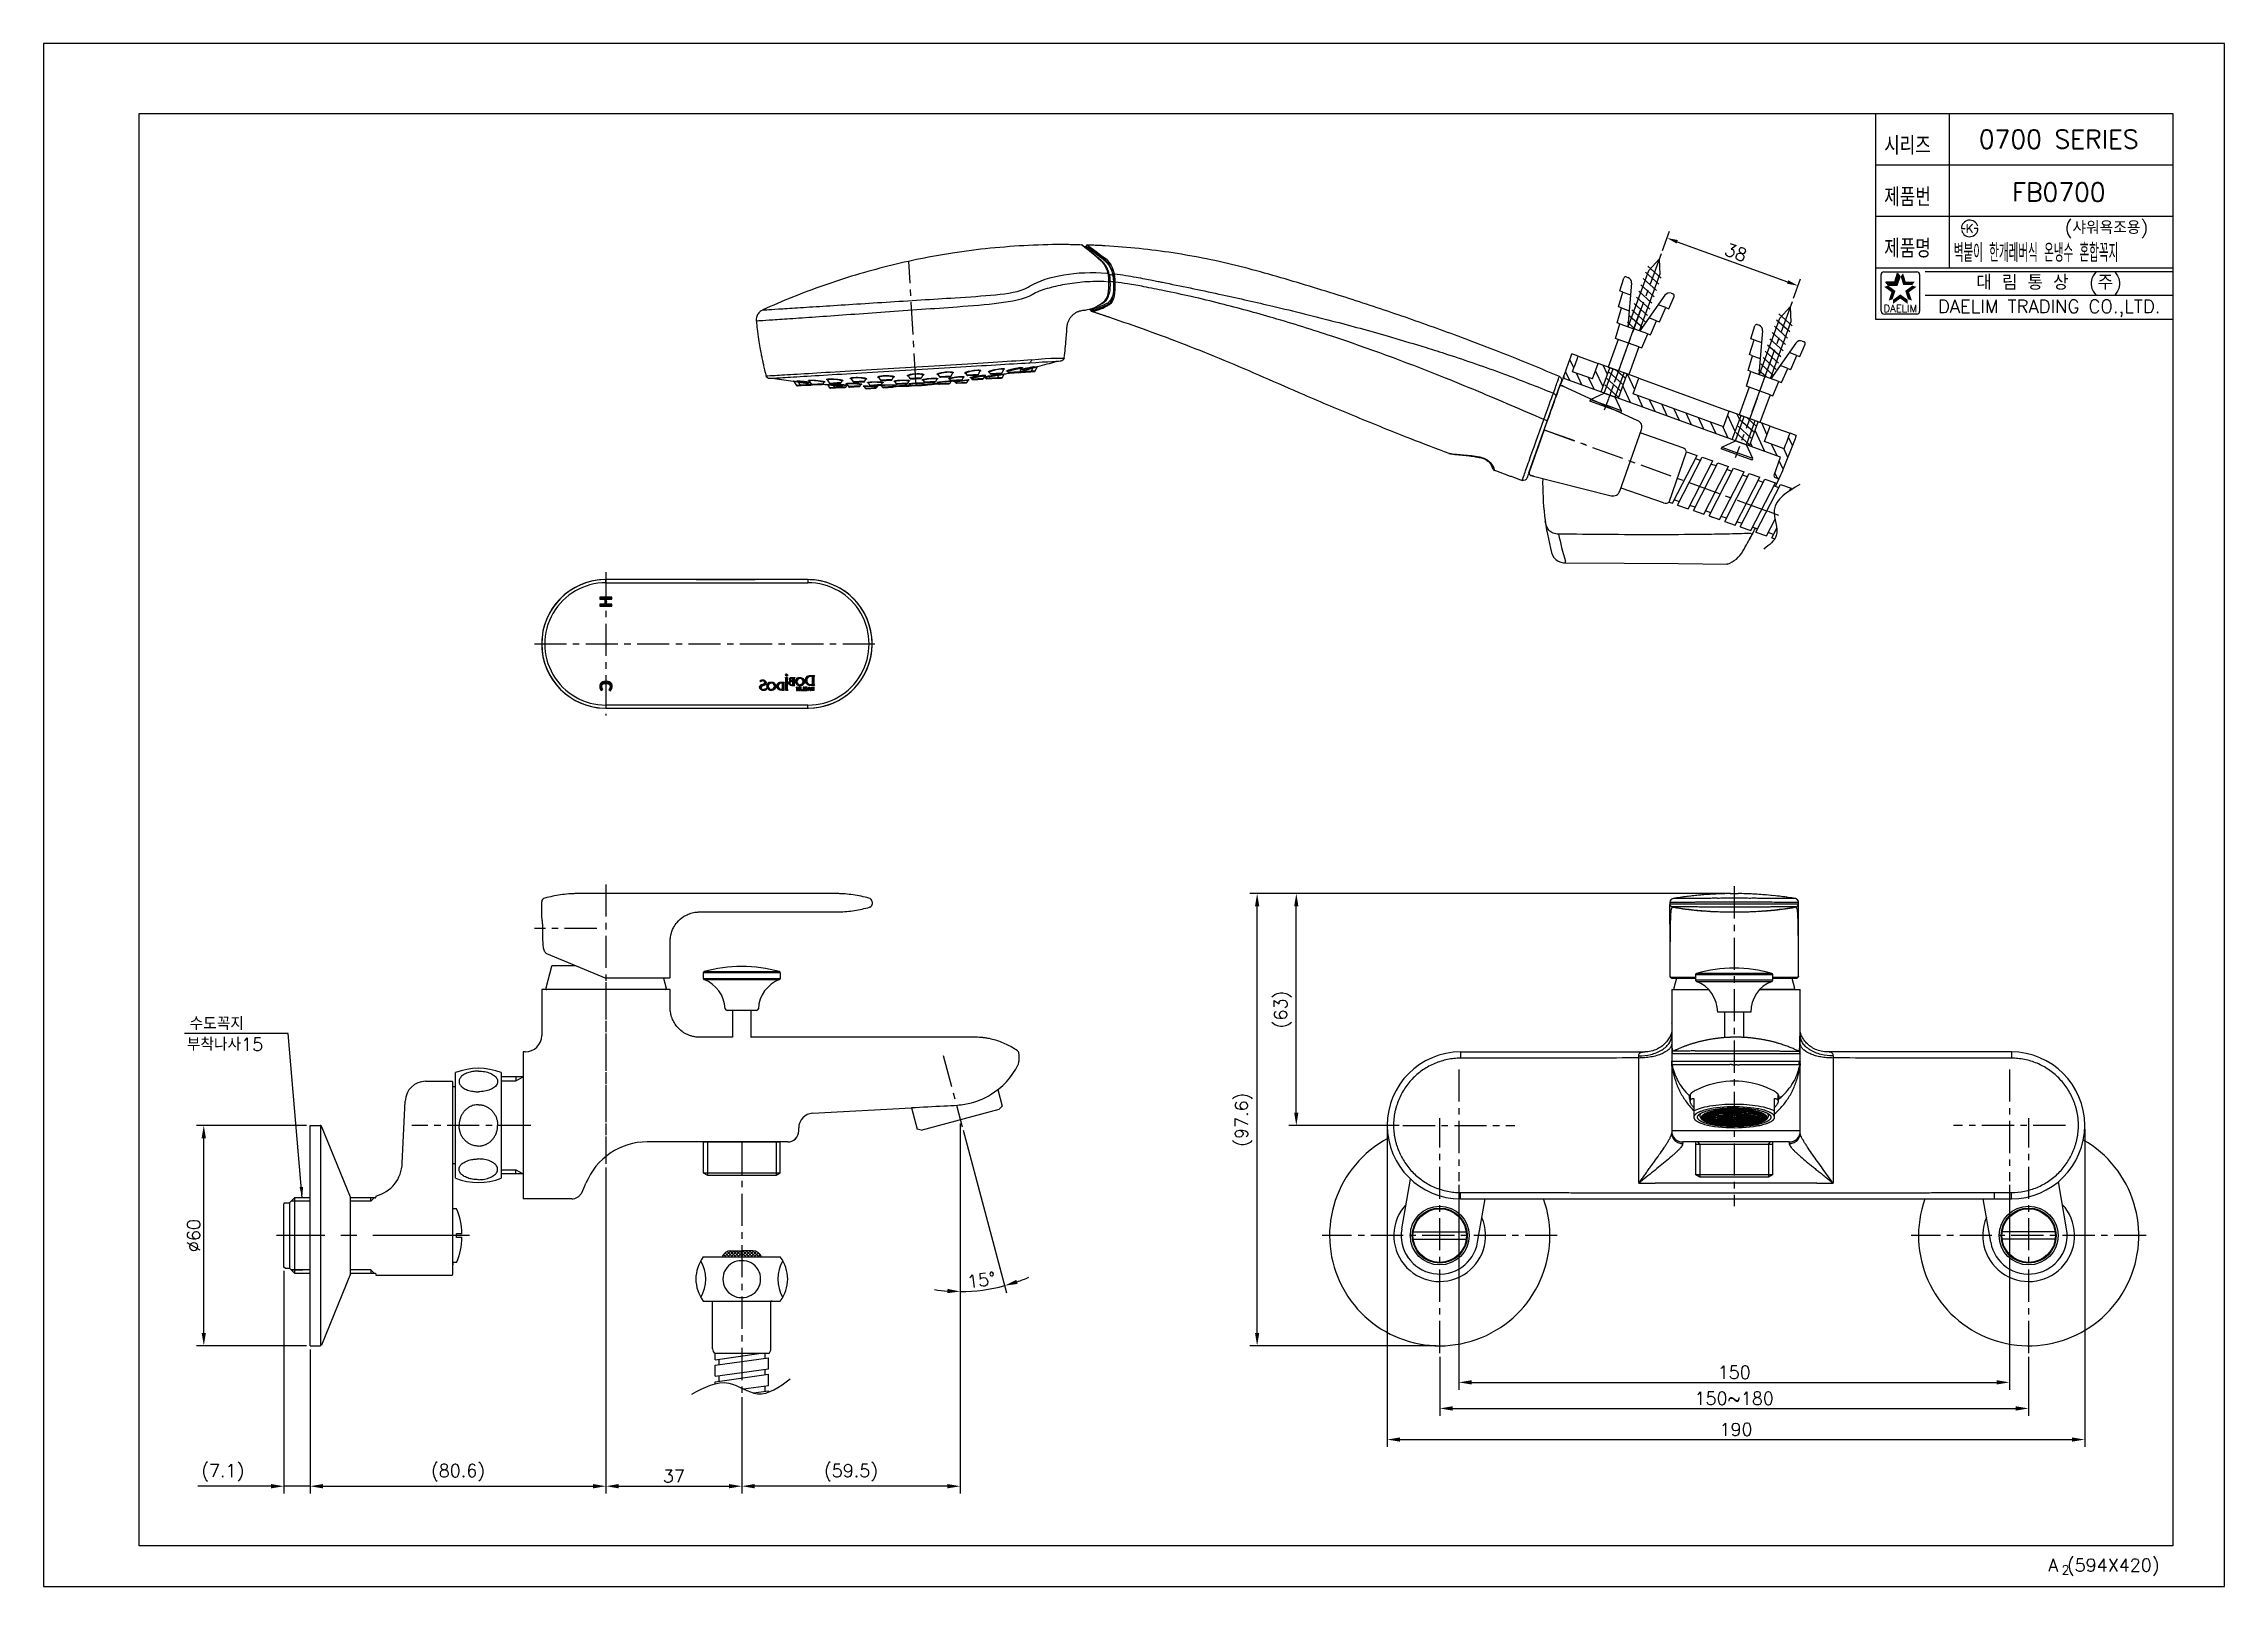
# Model space of a CAD drawing. Extents: x -13271 to -12677, y -11108 to -10688.
import ezdxf
from ezdxf.enums import TextEntityAlignment as Align

# ---------------------------------------------------------------- set-up
doc = ezdxf.new("R2010")
doc.units = 0
doc.header["$LTSCALE"] = 7
doc.linetypes.add('CENTER', pattern=[2, 1.25, -0.25, 0.25, -0.25])
doc.linetypes.add('CENTER2', pattern=[1.125, 0.75, -0.125, 0.125, -0.125])
doc.layers.get('0').update_dxf_attribs({"color": 2, "linetype": 'CONTINUOUS'})
doc.layers.get('Defpoints').update_dxf_attribs({"linetype": 'CONTINUOUS'})
for name, color, linetype in [('0702LEVER_DXF_CONTINUOUS_LINE', 7, 'CONTINUOUS'), ('08_ALL_FEATURES', 7, 'CONTINUOUS'), ('1', 1, 'CENTER'), ('41', 7, 'CONTINUOUS'), ('CEN', 1, 'CENTER'), ('CENTER', 1, 'CENTER2'), ('CL', 1, 'CENTER'), ('D', 2, 'CONTINUOUS'), ('DIM', 2, 'CONTINUOUS'), ('DWG', 7, 'CONTINUOUS'), ('FB0700_BODY_DXF_CONTINUOUS_LINE', 7, 'CONTINUOUS'), ('FL0702_BODY_DXF_CONTINUOUS_LINE', 7, 'CONTINUOUS'), ('LAYER_1', 160, 'CONTINUOUS'), ('Make2D 표시선', 7, 'CONTINUOUS'), ('PRT0006_DXF_CONTINUOUS_LINE', 7, 'CONTINUOUS'), ('TXT', 4, 'CONTINUOUS'), ('기본값', 7, 'CONTINUOUS'), ('윤곽선', 7, 'CONTINUOUS')]:
    doc.layers.add(name, color=color, linetype=linetype)
doc.styles.add('DD', font='romans', dxfattribs={"bigfont": 'GHS.shx'})
doc.styles.add('GHS', font='ROMANS.shx', dxfattribs={"bigfont": 'GHS.shx'})
doc.styles.add('ROMANS', font='romans', dxfattribs={"bigfont": 'GHS.shx'})
doc.dimstyles.new('CWC', dxfattribs={"dimscale": 0, "dimtxt": 3.5, "dimasz": 3.5, "dimexe": 2, "dimexo": 1, "dimgap": 1, "dimtad": 1, "dimdec": 4, "dimdsep": 46, "dimtxsty": 'DD', "dimcen": 3, "dimclrd": 2, "dimclre": 2, "dimclrt": 2, "dimadec": 3, "dimazin": 2, "dimtfac": 1, "dimtdec": 4, "dimtmove": 0, "dimatfit": 3, "dimfxl": 0, "dimtvp": 1, "dimtolj": 1, "dimtzin": 0, "dimlwd": -1, "dimlwe": -1, "dimarcsym": 0})
doc.dimstyles.new('STANDARD$7', dxfattribs={"dimtxt": 3.5, "dimasz": 3, "dimexe": 1, "dimexo": 1, "dimgap": 1, "dimtad": 3, "dimdec": 4, "dimzin": 0, "dimdsep": 46, "dimtxsty": 'GHS', "dimcen": 1, "dimclrd": 2, "dimclre": 256, "dimclrt": 2, "dimadec": 4, "dimazin": 0, "dimtfac": 1, "dimtdec": 4, "dimtmove": 2, "dimatfit": 2, "dimfxl": 0, "dimtolj": 1, "dimtzin": 0, "dimlwd": -1, "dimlwe": -1, "dimarcsym": 0})
pattern_1 = [(45, (-70.6206, -458.6952), (-0.449012806, 0.449012806), [])]
pattern_2 = [(135, (-70.6206, -458.6952), (-0.449012806, -0.449012806), [])]
pattern_3 = [(225, (-12093.942252, -9748.80234), (0.00531108553, -0.00531108553), [])]

msp = doc.modelspace()

# ---------------------------------------------------------------- texts
at = {"color": 7, "style": 'GHS'}
for s, p in [('0700 SERIES', (-12722.04718, -10714.01428)), ('FB0700', (-12722.04718, -10728.4069))]:
    msp.add_text(s, height=5, dxfattribs=at).set_placement(p, align=Align.MIDDLE)
at = {"style": 'GHS'}
for s, p in [('(샤워욕조용)', (-12720.40748, -10739.80446)), ('수도꼭지 ', (-13231.17526, -10956.51411)), ('부착나사15', (-13231.92651, -10962.18078))]:
    msp.add_text(s, height=3.5, dxfattribs=at).set_placement(p)
at = {"style": 'GHS', "width": 0.5}
msp.add_text('벽붙이 한개레버식 온냉수 혼합꼭지', height=5, dxfattribs=at).set_placement((-12750.63274, -10747.42443))
at = {"color": 7, "linetype": 'Continuous'}
for s, height, style, p in [('대 림 통 상  (주)', 4, 'GHS', (-12724.66667, -10753.29053)), ('DAELIM TRADING CO.,LTD.', 3.6, 'ROMANS', (-12724.66667, -10760.05788))]:
    msp.add_text(s, height=height, dxfattribs=dict(at, style=style)).set_placement(p, align=Align.MIDDLE)
at = {"color": 2, "linetype": 'Continuous', "style": 'ROMANS'}
msp.add_text('DAELIM', height=2, dxfattribs=at).set_placement((-12765.19952, -10761.0511), align=Align.CENTER)
at = {"color": 7, "style": 'GHS'}
for s, height, p in [('A (594X420)', 3.5, (-12724.91317, -11103.95873)), ('2', 2.5, (-12721.25949, -11104.7907))]:
    msp.add_text(s, height=height, dxfattribs=at).set_placement(p)
at = {"layer": 'D', "style": 'GHS', "width": 0.8}
for s, p in [('시리즈', (-12769.58665, -10718.25624)), ('제품번', (-12769.58665, -10732.25624)), ('제품명', (-12769.58665, -10746.25624))]:
    msp.add_text(s, height=5, dxfattribs=at).set_placement(p)
at = {"layer": 'D', "style": 'GHS'}
msp.add_text('K', height=2.394, dxfattribs=at).set_placement((-12746.29432, -10738.30376), align=Align.MIDDLE)
at = {"layer": 'D', "insert": (-12809.98533, -10744.81377), "char_height": 3.5, "attachment_point": 5, "rotation": 340, "style": 'GHS'}
msp.add_mtext('\\A1;38', dxfattribs=at)

# ---------------------------------------------------------------- blocks, each defined once
blk = doc.blocks.new('A$C364C3DC7')
at = {"color": 2}
for p, q in [((14.68, 37.17), (14.83, 36.88)), ((14.69, 37.18), (14.77, 36.97)), ((15.24, 37.28), (14.72, 37.28)), ((15.24, 37.33), (14.75, 37.33)), ((14.77, 37.28), (14.77, 36.97)), ((14.77, 36.97), (15.24, 36.97)), ((14.87, 36.82), (14.8, 36.92)), ((14.8, 36.92), (15.24, 36.92)), ((15.01, 37.64), (15.24, 37.64)), ((15.24, 37.69), (15.06, 37.69)), ((15.11, 36.6), (15.11, 36.92)), ((15.24, 36.6), (15.11, 36.6)), ((15.24, 36.55), (15.17, 36.55)), ((15.59, 37.85), (15.24, 37.69)), ((15.24, 37.69), (15.24, 37.82)), ((15.24, 37.64), (15.59, 37.49)), ((15.24, 37.33), (15.24, 37.64)), ((15.59, 37.49), (15.24, 37.33)), ((15.59, 37.12), (15.24, 37.28)), ((15.24, 36.97), (15.24, 37.28)), ((15.24, 36.97), (15.59, 37.12)), ((15.24, 36.92), (15.59, 36.76)), ((15.24, 36.6), (15.24, 36.92)), ((15.59, 36.76), (15.24, 36.6)), ((15.59, 36.39), (15.24, 36.55)), ((15.4, 37.67), (15.75, 37.83)), ((15.75, 37.51), (15.4, 37.67)), ((15.75, 37.46), (15.4, 37.31)), ((15.75, 37.15), (15.4, 37.31)), ((15.75, 37.1), (15.4, 36.94)), ((15.75, 36.78), (15.4, 36.94)), ((15.4, 36.58), (15.75, 36.73)), ((15.4, 36.58), (15.75, 36.42)), ((15.41, 37.93), (15.59, 37.85)), ((15.49, 36.44), (15.49, 36.35)), ((15.49, 36.35), (15.59, 36.39)), ((15.75, 37.88), (15.51, 37.99)), ((15.59, 36.3), (15.75, 36.37)), ((15.75, 37.88), (15.75, 38.11)), ((16.46, 37.88), (15.75, 37.88)), ((15.75, 37.51), (15.75, 37.83)), ((15.75, 37.83), (16.46, 37.83)), ((16.46, 37.51), (15.75, 37.51)), ((16.46, 37.46), (15.75, 37.46)), ((15.75, 37.15), (15.75, 37.46)), ((15.75, 37.15), (16.46, 37.15)), ((16.46, 37.1), (15.75, 37.1)), ((15.75, 36.78), (15.75, 37.1)), ((15.75, 36.78), (16.46, 36.78)), ((16.46, 36.73), (15.75, 36.73)), ((15.75, 36.42), (15.75, 36.73)), ((15.75, 36.42), (16.46, 36.42)), ((15.75, 36.37), (16.46, 36.37)), ((15.93, 38.19), (16.46, 38.19)), ((16.46, 38.24), (16.05, 38.24)), ((16.13, 36.06), (16.13, 36.37)), ((16.46, 36.06), (16.14, 36.06)), ((16.46, 36.01), (16.27, 36.01)), ((16.81, 38.4), (16.46, 38.24)), ((16.46, 38.24), (16.46, 38.39)), ((16.46, 38.19), (16.81, 38.03)), ((16.46, 37.88), (16.46, 38.19)), ((16.81, 38.03), (16.46, 37.88)), ((16.46, 37.83), (16.81, 37.67)), ((16.46, 37.51), (16.46, 37.83)), ((16.81, 37.67), (16.46, 37.51)), ((16.46, 37.46), (16.46, 37.15)), ((16.81, 37.31), (16.46, 37.46)), ((16.46, 37.15), (16.81, 37.31)), ((16.81, 36.94), (16.46, 37.1)), ((16.46, 37.1), (16.46, 36.78)), ((16.46, 36.78), (16.81, 36.94)), ((16.46, 36.73), (16.46, 36.42)), ((16.81, 36.58), (16.46, 36.73)), ((16.46, 36.42), (16.81, 36.58)), ((16.46, 36.06), (16.46, 36.37)), ((16.46, 36.37), (16.81, 36.21)), ((16.81, 36.21), (16.46, 36.06)), ((16.81, 35.85), (16.46, 36.01)), ((16.62, 38.22), (16.97, 38.37)), ((16.97, 38.06), (16.62, 38.22)), ((16.62, 37.85), (16.97, 38.01)), ((16.97, 37.69), (16.62, 37.85)), ((16.62, 37.49), (16.97, 37.64)), ((16.97, 37.33), (16.62, 37.49)), ((16.62, 37.12), (16.97, 37.28)), ((16.62, 37.12), (16.97, 36.97)), ((16.97, 36.92), (16.62, 36.76)), ((16.62, 36.76), (16.97, 36.6)), ((16.62, 36.39), (16.97, 36.55)), ((16.62, 36.39), (16.97, 36.24)), ((16.97, 36.19), (16.62, 36.03)), ((16.62, 36.03), (16.97, 35.87)), ((16.67, 38.46), (16.81, 38.4)), ((16.77, 35.86), (16.77, 35.84)), ((16.78, 35.84), (16.81, 35.85)), ((16.97, 38.42), (16.8, 38.5)), ((16.97, 35.82), (16.91, 35.8)), ((16.97, 38.42), (16.97, 38.55)), ((17.68, 38.42), (16.97, 38.42)), ((16.97, 38.37), (17.68, 38.37)), ((16.97, 38.06), (16.97, 38.37)), ((17.68, 38.06), (16.97, 38.06)), ((16.97, 38.01), (17.68, 38.01)), ((16.97, 37.69), (16.97, 38.01)), ((17.68, 37.69), (16.97, 37.69)), ((16.97, 37.64), (17.68, 37.64)), ((16.97, 37.33), (16.97, 37.64)), ((17.68, 37.33), (16.97, 37.33)), ((17.68, 37.28), (16.97, 37.28)), ((16.97, 36.97), (16.97, 37.28)), ((16.97, 36.97), (17.68, 36.97)), ((17.68, 36.92), (16.97, 36.92)), ((16.97, 36.6), (16.97, 36.92)), ((16.97, 36.6), (17.68, 36.6)), ((16.97, 36.55), (17.68, 36.55)), ((16.97, 36.24), (16.97, 36.55)), ((16.97, 36.24), (17.68, 36.24)), ((17.68, 36.19), (16.97, 36.19)), ((16.97, 35.87), (16.97, 36.19)), ((16.97, 35.87), (17.68, 35.87)), ((17.68, 35.82), (16.97, 35.82)), ((17.68, 38.42), (17.68, 38.73)), ((18.03, 38.58), (17.68, 38.42)), ((17.68, 38.06), (17.68, 38.37)), ((17.68, 38.37), (18.03, 38.22)), ((18.03, 38.22), (17.68, 38.06)), ((17.68, 37.69), (17.68, 38.01)), ((17.68, 38.01), (18.03, 37.85)), ((18.03, 37.85), (17.68, 37.69)), ((17.68, 37.64), (18.03, 37.49)), ((17.68, 37.33), (17.68, 37.64)), ((18.03, 37.49), (17.68, 37.33)), ((18.03, 37.12), (17.68, 37.28)), ((17.68, 37.28), (17.68, 36.97)), ((17.68, 36.97), (18.03, 37.12)), ((17.68, 36.92), (17.68, 36.6)), ((18.03, 36.76), (17.68, 36.92)), ((17.68, 36.6), (18.03, 36.76)), ((18.03, 36.39), (17.68, 36.55)), ((17.68, 36.55), (17.68, 36.24)), ((17.68, 36.24), (18.03, 36.39)), ((17.68, 36.19), (17.68, 35.87)), ((18.03, 36.03), (17.68, 36.19)), ((17.68, 35.87), (18.03, 36.03)), ((18.03, 35.67), (17.68, 35.82)), ((17.69, 38.73), (18.03, 38.58)), ((17.81, 35.76), (17.81, 35.58)), ((17.82, 35.57), (18.03, 35.67)), ((18.19, 38.6), (17.84, 38.76)), ((17.84, 38.76), (17.85, 38.76)), ((17.84, 38.4), (18.19, 38.56)), ((18.19, 38.24), (17.84, 38.4)), ((17.84, 38.03), (18.19, 38.19)), ((18.19, 37.88), (17.84, 38.03)), ((17.84, 37.67), (18.19, 37.83)), ((18.19, 37.51), (17.84, 37.67)), ((18.19, 37.46), (17.84, 37.31)), ((17.84, 37.31), (18.19, 37.15)), ((18.19, 37.1), (17.84, 36.94)), ((17.84, 36.94), (18.19, 36.78)), ((18.19, 36.73), (17.84, 36.58)), ((17.84, 36.58), (18.19, 36.42)), ((18.19, 36.37), (17.84, 36.21)), ((17.84, 36.21), (18.19, 36.06)), ((17.84, 35.85), (18.19, 36.01)), ((17.84, 35.85), (18.19, 35.69)), ((17.97, 35.54), (18.19, 35.64)), ((18.19, 38.6), (18.19, 38.83)), ((18.89, 38.6), (18.19, 38.6)), ((18.19, 38.56), (18.89, 38.56)), ((18.19, 38.24), (18.19, 38.55)), ((18.89, 38.24), (18.19, 38.24)), ((18.19, 37.88), (18.19, 38.19)), ((18.19, 38.19), (18.89, 38.19)), ((18.89, 37.88), (18.19, 37.88)), ((18.19, 37.51), (18.19, 37.83)), ((18.19, 37.83), (18.89, 37.83)), ((18.89, 37.51), (18.19, 37.51)), ((18.89, 37.46), (18.19, 37.46)), ((18.19, 37.15), (18.19, 37.46)), ((18.19, 37.15), (18.89, 37.15)), ((18.19, 37.1), (18.89, 37.1)), ((18.19, 36.78), (18.19, 37.1)), ((18.89, 36.78), (18.19, 36.78)), ((18.19, 36.42), (18.19, 36.73)), ((18.89, 36.73), (18.19, 36.73)), ((18.19, 36.42), (18.89, 36.42)), ((18.19, 36.37), (18.89, 36.37)), ((18.19, 36.06), (18.19, 36.37)), ((18.19, 36.06), (18.89, 36.06)), ((18.89, 36.01), (18.19, 36.01)), ((18.19, 35.69), (18.19, 36.01)), ((18.19, 35.69), (18.89, 35.69)), ((18.19, 35.64), (18.89, 35.64)), ((18.66, 38.92), (18.89, 38.92)), ((18.89, 38.6), (18.89, 38.92)), ((18.89, 38.92), (19.25, 38.76)), ((19.25, 38.76), (18.89, 38.6)), ((18.89, 38.56), (19.25, 38.4)), ((18.89, 38.24), (18.89, 38.55)), ((19.25, 38.4), (18.89, 38.24)), ((18.89, 38.19), (19.25, 38.03)), ((18.89, 37.88), (18.89, 38.19)), ((19.25, 38.03), (18.89, 37.88)), ((18.89, 37.51), (18.89, 37.83)), ((18.89, 37.83), (19.25, 37.67)), ((19.25, 37.67), (18.89, 37.51)), ((19.25, 37.31), (18.89, 37.46)), ((18.89, 37.46), (18.89, 37.15)), ((18.89, 37.15), (19.25, 37.31)), ((19.25, 36.94), (18.89, 37.1)), ((18.89, 37.1), (18.89, 36.78)), ((18.89, 36.78), (19.25, 36.94)), ((18.89, 36.73), (18.89, 36.42)), ((19.25, 36.58), (18.89, 36.73)), ((18.89, 36.42), (19.25, 36.58)), ((18.89, 36.37), (18.89, 36.06)), ((19.25, 36.21), (18.89, 36.37)), ((18.89, 36.06), (19.25, 36.21)), ((18.89, 36.01), (18.89, 35.69)), ((19.25, 35.85), (18.89, 36.01)), ((18.89, 35.69), (19.25, 35.85)), ((18.89, 35.64), (19.25, 35.48)), ((19.06, 38.94), (19.18, 39)), ((19.41, 38.79), (19.06, 38.94)), ((19.06, 38.58), (19.41, 38.74)), ((19.41, 38.42), (19.06, 38.58)), ((19.06, 38.22), (19.41, 38.37)), ((19.41, 38.06), (19.06, 38.22)), ((19.06, 37.49), (19.41, 37.64)), ((19.41, 37.33), (19.06, 37.49)), ((19.41, 37.28), (19.06, 37.12)), ((19.41, 36.97), (19.06, 37.12)), ((19.41, 36.92), (19.06, 36.76)), ((19.06, 36.76), (19.41, 36.6)), ((19.41, 36.55), (19.06, 36.39)), ((19.41, 36.24), (19.06, 36.39)), ((19.41, 36.19), (19.06, 36.03)), ((19.06, 36.03), (19.41, 35.87)), ((19.41, 35.82), (19.06, 35.67)), ((19.06, 35.67), (19.41, 35.51)), ((19.41, 38.79), (19.41, 39.03)), ((20.11, 38.79), (19.41, 38.79)), ((19.41, 38.42), (19.41, 38.74)), ((19.41, 38.74), (20.11, 38.74)), ((20.11, 38.42), (19.41, 38.42)), ((19.41, 38.06), (19.41, 38.37)), ((19.41, 38.37), (20.11, 38.37)), ((20.11, 38.06), (19.41, 38.06)), ((19.41, 37.33), (19.41, 37.64)), ((19.41, 37.64), (20.11, 37.64)), ((20.11, 37.33), (19.41, 37.33)), ((19.41, 36.97), (19.41, 37.28)), ((20.11, 37.28), (19.41, 37.28)), ((19.41, 36.97), (20.11, 36.97)), ((19.41, 36.6), (19.41, 36.92)), ((20.11, 36.92), (19.41, 36.92)), ((19.41, 36.6), (20.11, 36.6)), ((19.41, 36.24), (19.41, 36.55)), ((20.11, 36.55), (19.41, 36.55)), ((19.41, 36.24), (20.11, 36.24)), ((19.41, 35.87), (19.41, 36.19)), ((20.11, 36.19), (19.41, 36.19)), ((19.41, 35.87), (20.11, 35.87)), ((19.41, 35.51), (19.41, 35.82)), ((20.11, 35.82), (19.41, 35.82)), ((19.98, 39.1), (20.11, 39.1)), ((20.11, 38.79), (20.11, 39.1)), ((20.11, 39.1), (20.46, 38.94)), ((20.46, 38.94), (20.11, 38.79)), ((20.11, 38.42), (20.11, 38.74)), ((20.11, 38.74), (20.46, 38.58)), ((20.46, 38.58), (20.11, 38.42)), ((20.11, 38.06), (20.11, 38.37)), ((20.11, 38.37), (20.46, 38.22)), ((20.46, 38.22), (20.11, 38.06)), ((20.11, 37.33), (20.11, 37.64)), ((20.11, 37.64), (20.46, 37.49)), ((20.46, 37.49), (20.11, 37.33)), ((20.11, 37.28), (20.11, 36.97)), ((20.46, 37.12), (20.11, 37.28)), ((20.11, 36.97), (20.46, 37.12)), ((20.46, 36.76), (20.11, 36.92)), ((20.11, 36.92), (20.11, 36.6)), ((20.11, 36.6), (20.46, 36.76)), ((20.11, 36.55), (20.11, 36.24)), ((20.46, 36.39), (20.11, 36.55)), ((20.11, 36.24), (20.46, 36.39)), ((20.11, 36.19), (20.11, 35.87)), ((20.46, 36.03), (20.11, 36.19)), ((20.11, 35.87), (20.46, 36.03)), ((20.11, 35.82), (20.11, 35.51)), ((20.46, 35.67), (20.11, 35.82)), ((20.46, 35.67), (20.11, 35.51)), ((20.63, 38.97), (20.28, 39.13)), ((20.28, 39.13), (20.29, 39.13)), ((20.28, 38.76), (20.63, 38.92)), ((20.63, 38.6), (20.28, 38.76)), ((20.28, 38.4), (20.63, 38.56)), ((20.63, 38.24), (20.28, 38.4)), ((20.28, 38.03), (20.63, 38.19)), ((20.63, 37.88), (20.28, 38.03)), ((20.28, 37.67), (20.63, 37.83)), ((20.63, 37.51), (20.28, 37.67)), ((20.63, 37.46), (20.28, 37.31)), ((20.28, 37.31), (20.63, 37.15)), ((20.63, 37.1), (20.28, 36.94)), ((20.28, 36.94), (20.63, 36.78)), ((20.28, 36.58), (20.63, 36.73)), ((20.63, 36.42), (20.28, 36.58)), ((20.63, 36.37), (20.28, 36.21)), ((20.63, 36.06), (20.28, 36.21)), ((20.28, 35.85), (20.63, 36.01)), ((20.28, 35.85), (20.63, 35.69)), ((20.28, 35.48), (20.63, 35.64)), ((20.63, 38.97), (20.63, 39.16)), ((21.33, 38.97), (20.63, 38.97)), ((20.63, 38.6), (20.63, 38.92)), ((20.63, 38.92), (21.33, 38.92)), ((21.33, 38.6), (20.63, 38.6)), ((20.63, 38.24), (20.63, 38.56)), ((20.63, 38.56), (21.33, 38.56)), ((21.33, 38.24), (20.63, 38.24)), ((20.63, 37.88), (20.63, 38.19)), ((20.63, 38.19), (21.33, 38.19)), ((21.33, 37.88), (20.63, 37.88)), ((20.63, 37.51), (20.63, 37.83)), ((20.63, 37.83), (21.33, 37.83)), ((21.33, 37.51), (20.63, 37.51)), ((20.63, 37.46), (21.33, 37.46)), ((20.63, 37.15), (20.63, 37.46)), ((20.63, 37.15), (21.33, 37.15)), ((21.33, 37.1), (20.63, 37.1)), ((20.63, 36.78), (20.63, 37.1)), ((21.33, 36.78), (20.63, 36.78)), ((20.63, 36.73), (21.33, 36.73)), ((20.63, 36.42), (20.63, 36.73)), ((20.63, 36.42), (21.33, 36.42)), ((21.33, 36.37), (20.63, 36.37)), ((20.63, 36.06), (20.63, 36.37)), ((21.33, 36.06), (20.63, 36.06)), ((20.63, 35.69), (20.63, 36.01)), ((20.63, 36.01), (21.33, 36.01)), ((20.63, 35.69), (21.33, 35.69)), ((20.63, 35.33), (20.63, 35.64)), ((20.63, 35.64), (21.33, 35.64)), ((21.33, 38.97), (21.33, 39.22)), ((21.68, 39.13), (21.33, 38.97)), ((21.33, 38.92), (21.68, 38.76)), ((21.33, 38.6), (21.33, 38.92)), ((21.68, 38.76), (21.33, 38.6)), ((21.33, 38.56), (21.68, 38.4)), ((21.33, 38.24), (21.33, 38.56)), ((21.68, 38.4), (21.33, 38.24)), ((21.33, 37.88), (21.33, 38.19)), ((21.33, 38.19), (21.68, 38.03)), ((21.68, 38.03), (21.33, 37.88)), ((21.33, 37.83), (21.68, 37.67)), ((21.33, 37.51), (21.33, 37.83)), ((21.68, 37.67), (21.33, 37.51)), ((21.33, 37.46), (21.68, 37.31)), ((21.33, 37.46), (21.33, 37.15)), ((21.68, 37.31), (21.33, 37.15)), ((21.68, 36.94), (21.33, 37.1)), ((21.33, 37.1), (21.33, 36.78)), ((21.33, 36.78), (21.68, 36.94)), ((21.68, 36.58), (21.33, 36.73)), ((21.33, 36.73), (21.33, 36.42)), ((21.33, 36.42), (21.68, 36.58)), ((21.33, 36.37), (21.33, 36.06)), ((21.68, 36.21), (21.33, 36.37)), ((21.33, 36.06), (21.68, 36.21)), ((21.33, 36.01), (21.68, 35.85)), ((21.33, 36.01), (21.33, 35.69)), ((21.33, 35.69), (21.68, 35.85)), ((21.68, 35.48), (21.33, 35.64)), ((21.33, 35.64), (21.33, 35.33)), ((21.46, 39.23), (21.68, 39.13)), ((21.49, 38.94), (21.85, 39.1)), ((21.85, 38.79), (21.49, 38.94)), ((21.49, 38.58), (21.85, 38.74)), ((21.85, 38.42), (21.49, 38.58)), ((21.49, 38.22), (21.85, 38.37)), ((21.85, 38.06), (21.49, 38.22)), ((21.49, 37.85), (21.85, 38.01)), ((21.85, 37.69), (21.49, 37.85)), ((21.49, 37.49), (21.85, 37.64)), ((21.85, 37.33), (21.49, 37.49)), ((21.85, 37.28), (21.49, 37.12)), ((21.49, 37.12), (21.85, 36.97)), ((21.85, 36.92), (21.49, 36.76)), ((21.49, 36.76), (21.85, 36.6)), ((21.85, 36.55), (21.49, 36.39)), ((21.49, 36.39), (21.85, 36.24)), ((21.85, 36.19), (21.49, 36.03)), ((21.49, 36.03), (21.85, 35.87)), ((21.49, 35.67), (21.85, 35.82)), ((21.49, 35.67), (21.85, 35.51)), ((21.85, 39.15), (21.65, 39.24)), ((21.85, 39.15), (21.85, 39.25)), ((22.55, 39.15), (21.85, 39.15)), ((21.85, 38.79), (21.85, 39.1)), ((21.85, 39.1), (22.55, 39.1)), ((22.55, 38.79), (21.85, 38.79)), ((21.85, 38.42), (21.85, 38.74)), ((21.85, 38.74), (22.55, 38.74)), ((22.55, 38.42), (21.85, 38.42)), ((21.85, 38.37), (22.55, 38.37)), ((21.85, 38.06), (21.85, 38.37)), ((22.55, 38.06), (21.85, 38.06)), ((21.85, 37.69), (21.85, 38.01)), ((21.85, 38.01), (22.55, 38.01)), ((22.55, 37.69), (21.85, 37.69)), ((21.85, 37.64), (22.55, 37.64)), ((21.85, 37.33), (21.85, 37.64)), ((22.55, 37.33), (21.85, 37.33)), ((21.85, 36.97), (21.85, 37.28)), ((22.55, 37.28), (21.85, 37.28)), ((21.85, 36.97), (22.55, 36.97)), ((21.85, 36.6), (21.85, 36.92)), ((22.55, 36.92), (21.85, 36.92)), ((21.85, 36.6), (22.55, 36.6)), ((22.55, 36.55), (21.85, 36.55)), ((21.85, 36.24), (21.85, 36.55)), ((21.85, 36.24), (22.55, 36.24)), ((21.85, 35.87), (21.85, 36.19)), ((22.55, 36.19), (21.85, 36.19)), ((21.85, 35.87), (22.55, 35.87)), ((21.85, 35.82), (22.55, 35.82)), ((21.85, 35.51), (21.85, 35.82)), ((22.83, 39.28), (22.55, 39.15)), ((22.55, 39.15), (22.55, 39.27)), ((22.55, 38.79), (22.55, 39.1)), ((22.55, 39.1), (22.9, 38.94)), ((22.9, 38.94), (22.55, 38.79)), ((22.55, 38.42), (22.55, 38.74)), ((22.55, 38.74), (22.9, 38.58)), ((22.9, 38.58), (22.55, 38.42)), ((22.55, 38.06), (22.55, 38.37)), ((22.55, 38.37), (22.9, 38.22)), ((22.9, 38.22), (22.55, 38.06)), ((22.55, 37.69), (22.55, 38.01)), ((22.55, 38.01), (22.9, 37.85)), ((22.9, 37.85), (22.55, 37.69)), ((22.55, 37.64), (22.9, 37.49)), ((22.55, 37.33), (22.55, 37.64)), ((22.9, 37.49), (22.55, 37.33)), ((22.9, 37.12), (22.55, 37.28)), ((22.55, 37.28), (22.55, 36.97)), ((22.55, 36.97), (22.9, 37.12)), ((22.9, 36.76), (22.55, 36.92)), ((22.55, 36.92), (22.55, 36.6)), ((22.55, 36.6), (22.9, 36.76)), ((22.9, 36.39), (22.55, 36.55)), ((22.55, 36.55), (22.55, 36.24)), ((22.55, 36.24), (22.9, 36.39)), ((22.9, 36.03), (22.55, 36.19)), ((22.55, 36.19), (22.55, 35.87)), ((22.55, 35.87), (22.9, 36.03)), ((22.9, 35.67), (22.55, 35.82)), ((22.55, 35.82), (22.55, 35.51)), ((22.55, 35.51), (22.9, 35.67)), ((22.71, 39.13), (23.06, 39.28)), ((23.06, 38.97), (22.71, 39.13)), ((22.71, 38.76), (23.06, 38.92)), ((23.06, 38.6), (22.71, 38.76)), ((22.71, 38.4), (23.06, 38.56)), ((23.06, 38.24), (22.71, 38.4)), ((22.71, 38.03), (23.06, 38.19)), ((23.06, 37.88), (22.71, 38.03)), ((22.71, 37.67), (23.06, 37.83)), ((23.06, 37.51), (22.71, 37.67)), ((23.06, 37.1), (22.71, 36.94)), ((22.71, 36.94), (23.06, 36.78)), ((23.06, 36.73), (22.71, 36.58)), ((22.71, 36.58), (23.06, 36.42)), ((23.06, 36.01), (22.71, 35.85)), ((22.71, 35.85), (23.06, 35.69)), ((23.06, 35.64), (22.71, 35.48)), ((23.06, 38.97), (23.06, 39.28)), ((23.77, 38.97), (23.06, 38.97)), ((23.06, 38.6), (23.06, 38.92)), ((23.06, 38.92), (23.77, 38.92)), ((23.77, 38.6), (23.06, 38.6)), ((23.06, 38.56), (23.77, 38.56)), ((23.06, 38.24), (23.06, 38.55)), ((23.77, 38.24), (23.06, 38.24)), ((23.06, 37.88), (23.06, 38.19)), ((23.06, 38.19), (23.77, 38.19)), ((23.77, 37.88), (23.06, 37.88)), ((23.06, 37.51), (23.06, 37.83)), ((23.06, 37.83), (23.77, 37.83)), ((23.77, 37.51), (23.06, 37.51)), ((23.06, 37.1), (23.77, 37.1)), ((23.06, 36.78), (23.06, 37.1)), ((23.77, 36.78), (23.06, 36.78)), ((23.77, 36.73), (23.06, 36.73)), ((23.06, 36.42), (23.06, 36.73)), ((23.06, 36.42), (23.77, 36.42)), ((23.06, 36.01), (23.77, 36.01)), ((23.06, 35.69), (23.06, 36.01)), ((23.06, 35.69), (23.77, 35.69)), ((23.77, 35.64), (23.06, 35.64)), ((23.06, 35.33), (23.06, 35.64)), ((23.77, 39.28), (24.12, 39.13)), ((23.77, 38.97), (23.77, 39.28)), ((24.12, 39.13), (23.77, 38.97)), ((23.77, 38.92), (24.12, 38.76)), ((23.77, 38.6), (23.77, 38.92)), ((24.12, 38.76), (23.77, 38.6)), ((23.77, 38.56), (24.12, 38.4)), ((23.77, 38.24), (23.77, 38.55)), ((24.12, 38.4), (23.77, 38.24)), ((23.77, 37.88), (23.77, 38.19)), ((23.77, 38.19), (24.12, 38.03)), ((24.12, 38.03), (23.77, 37.88)), ((23.77, 37.83), (24.12, 37.67)), ((23.77, 37.51), (23.77, 37.83)), ((24.12, 37.67), (23.77, 37.51)), ((23.77, 36.78), (23.77, 37.1)), ((23.77, 37.1), (24.12, 36.94)), ((24.12, 36.94), (23.77, 36.78)), ((23.77, 36.42), (23.77, 36.73)), ((24.12, 36.58), (23.77, 36.73)), ((23.77, 36.42), (24.12, 36.58)), ((23.77, 36.01), (24.12, 35.85)), ((23.77, 35.69), (23.77, 36.01)), ((24.12, 35.85), (23.77, 35.69)), ((24.12, 35.48), (23.77, 35.64)), ((23.77, 35.33), (23.77, 35.64)), ((24.28, 39.1), (23.93, 38.94)), ((24.28, 38.79), (23.93, 38.94)), ((24.28, 38.74), (23.93, 38.58)), ((23.93, 38.58), (24.28, 38.42)), ((24.28, 38.37), (23.93, 38.22)), ((23.93, 38.22), (24.28, 38.06)), ((23.93, 37.85), (24.28, 38.01)), ((23.93, 37.85), (24.28, 37.69)), ((24.28, 37.64), (23.93, 37.49)), ((23.93, 37.49), (24.28, 37.33)), ((23.93, 37.12), (24.28, 37.28)), ((24.28, 36.97), (23.93, 37.12)), ((23.93, 36.76), (24.28, 36.92)), ((24.28, 36.6), (23.93, 36.76)), ((23.93, 36.39), (24.28, 36.55)), ((24.28, 36.24), (23.93, 36.39)), ((23.93, 36.03), (24.28, 36.19)), ((24.28, 35.87), (23.93, 36.03)), ((23.93, 35.67), (24.28, 35.82)), ((24.28, 35.51), (23.93, 35.67)), ((24, 39.28), (24.28, 39.15)), ((24.28, 39.15), (24.28, 39.27)), ((24.28, 39.15), (24.99, 39.15)), ((24.28, 38.79), (24.28, 39.1)), ((24.99, 39.1), (24.28, 39.1)), ((24.99, 38.79), (24.28, 38.79)), ((24.99, 38.74), (24.28, 38.74)), ((24.28, 38.42), (24.28, 38.74)), ((24.28, 38.42), (24.99, 38.42)), ((24.99, 38.37), (24.28, 38.37)), ((24.28, 38.06), (24.28, 38.37)), ((24.28, 38.06), (24.99, 38.06)), ((24.28, 37.69), (24.28, 38.01)), ((24.99, 38.01), (24.28, 38.01)), ((24.28, 37.69), (24.99, 37.69)), ((24.99, 37.64), (24.28, 37.64)), ((24.28, 37.33), (24.28, 37.64)), ((24.28, 37.33), (24.99, 37.33)), ((24.28, 37.28), (24.28, 36.97)), ((24.28, 37.28), (24.99, 37.28)), ((24.99, 36.97), (24.28, 36.97)), ((24.28, 36.92), (24.99, 36.92)), ((24.28, 36.92), (24.28, 36.6)), ((24.99, 36.6), (24.28, 36.6)), ((24.28, 36.55), (24.99, 36.55)), ((24.28, 36.55), (24.28, 36.24)), ((24.99, 36.24), (24.28, 36.24)), ((24.28, 36.19), (24.99, 36.19)), ((24.28, 36.19), (24.28, 35.87)), ((24.99, 35.87), (24.28, 35.87)), ((24.28, 35.82), (24.99, 35.82)), ((24.28, 35.82), (24.28, 35.51)), ((24.99, 39.15), (24.99, 39.25)), ((24.99, 39.15), (25.18, 39.24)), ((24.99, 38.79), (24.99, 39.1)), ((25.34, 38.94), (24.99, 39.1)), ((24.99, 38.79), (25.34, 38.94)), ((24.99, 38.74), (25.34, 38.58)), ((24.99, 38.42), (24.99, 38.74)), ((24.99, 38.42), (25.34, 38.58)), ((24.99, 38.06), (24.99, 38.37)), ((25.34, 38.22), (24.99, 38.37)), ((24.99, 38.06), (25.34, 38.22)), ((24.99, 37.69), (24.99, 38.01)), ((25.34, 37.85), (24.99, 38.01)), ((24.99, 37.69), (25.34, 37.85)), ((25.34, 37.49), (24.99, 37.64)), ((24.99, 37.33), (24.99, 37.64)), ((25.34, 37.49), (24.99, 37.33)), ((24.99, 37.28), (25.34, 37.12)), ((24.99, 36.97), (24.99, 37.28)), ((25.34, 37.12), (24.99, 36.97)), ((24.99, 36.92), (25.34, 36.76)), ((24.99, 36.6), (24.99, 36.92)), ((25.34, 36.76), (24.99, 36.6)), ((24.99, 36.24), (24.99, 36.55)), ((24.99, 36.55), (25.34, 36.39)), ((25.34, 36.39), (24.99, 36.24)), ((24.99, 35.87), (24.99, 36.19)), ((24.99, 36.19), (25.34, 36.03)), ((25.34, 36.03), (24.99, 35.87)), ((24.99, 35.82), (25.34, 35.67)), ((24.99, 35.51), (24.99, 35.82)), ((25.34, 35.67), (24.99, 35.51)), ((25.37, 39.23), (25.15, 39.13)), ((25.15, 39.13), (25.5, 38.97)), ((25.5, 38.92), (25.15, 38.76)), ((25.15, 38.76), (25.5, 38.6)), ((25.5, 38.56), (25.15, 38.4)), ((25.15, 38.4), (25.5, 38.24)), ((25.5, 38.19), (25.15, 38.03)), ((25.15, 38.03), (25.5, 37.88)), ((25.5, 37.83), (25.15, 37.67)), ((25.15, 37.67), (25.5, 37.51)), ((25.15, 37.31), (25.5, 37.46)), ((25.5, 37.15), (25.15, 37.31)), ((25.15, 36.94), (25.5, 37.1)), ((25.5, 36.78), (25.15, 36.94)), ((25.15, 36.58), (25.5, 36.73)), ((25.5, 36.42), (25.15, 36.58)), ((25.15, 36.21), (25.5, 36.37)), ((25.5, 36.06), (25.15, 36.21)), ((25.15, 35.85), (25.5, 36.01)), ((25.5, 35.69), (25.15, 35.85)), ((25.15, 35.48), (25.5, 35.64)), ((25.5, 38.97), (25.5, 39.22)), ((25.5, 38.97), (26.2, 38.97)), ((25.5, 38.92), (26.2, 38.92)), ((25.5, 38.6), (25.5, 38.92)), ((25.5, 38.6), (26.2, 38.6)), ((25.5, 38.56), (26.2, 38.56)), ((25.5, 38.24), (25.5, 38.56)), ((26.2, 38.24), (25.5, 38.24)), ((26.2, 38.19), (25.5, 38.19)), ((25.5, 37.88), (25.5, 38.19)), ((25.5, 37.88), (26.2, 37.88)), ((25.5, 37.51), (25.5, 37.83)), ((25.5, 37.83), (26.2, 37.83)), ((26.2, 37.51), (25.5, 37.51)), ((25.5, 37.46), (26.2, 37.46)), ((25.5, 37.46), (25.5, 37.15)), ((26.2, 37.15), (25.5, 37.15)), ((25.5, 37.1), (26.2, 37.1)), ((25.5, 37.1), (25.5, 36.78)), ((26.2, 36.78), (25.5, 36.78)), ((25.5, 36.73), (26.2, 36.73)), ((25.5, 36.73), (25.5, 36.42)), ((26.2, 36.42), (25.5, 36.42)), ((25.5, 36.37), (26.2, 36.37)), ((25.5, 36.37), (25.5, 36.06)), ((26.2, 36.06), (25.5, 36.06)), ((25.5, 36.01), (26.2, 36.01)), ((25.5, 36.01), (25.5, 35.69)), ((26.2, 35.69), (25.5, 35.69)), ((25.5, 35.64), (25.5, 35.33)), ((25.5, 35.64), (26.2, 35.64)), ((26.2, 38.97), (26.2, 39.16)), ((26.2, 38.97), (26.56, 39.13)), ((26.56, 38.76), (26.2, 38.92)), ((26.2, 38.6), (26.2, 38.92)), ((26.2, 38.6), (26.56, 38.76)), ((26.2, 38.56), (26.56, 38.4)), ((26.2, 38.24), (26.2, 38.55)), ((26.56, 38.4), (26.2, 38.24)), ((26.2, 37.88), (26.2, 38.19)), ((26.56, 38.03), (26.2, 38.19)), ((26.2, 37.88), (26.56, 38.03)), ((26.2, 37.51), (26.2, 37.83)), ((26.56, 37.67), (26.2, 37.83)), ((26.2, 37.51), (26.56, 37.67)), ((26.2, 37.15), (26.2, 37.46)), ((26.2, 37.46), (26.56, 37.31)), ((26.56, 37.31), (26.2, 37.15)), ((26.2, 37.1), (26.56, 36.94)), ((26.2, 36.78), (26.2, 37.1)), ((26.56, 36.94), (26.2, 36.78)), ((26.2, 36.73), (26.56, 36.58)), ((26.2, 36.42), (26.2, 36.73)), ((26.56, 36.58), (26.2, 36.42)), ((26.2, 36.37), (26.56, 36.21)), ((26.2, 36.06), (26.2, 36.37)), ((26.56, 36.21), (26.2, 36.06)), ((26.2, 35.69), (26.2, 36.01)), ((26.2, 36.01), (26.56, 35.85)), ((26.56, 35.85), (26.2, 35.69)), ((26.2, 35.33), (26.2, 35.64)), ((26.2, 35.64), (26.56, 35.48)), ((26.72, 39.1), (26.37, 38.94)), ((26.37, 38.94), (26.72, 38.79)), ((26.37, 38.58), (26.72, 38.74)), ((26.72, 38.42), (26.37, 38.58)), ((26.37, 38.22), (26.72, 38.37)), ((26.37, 38.22), (26.72, 38.06)), ((26.72, 37.64), (26.37, 37.49)), ((26.37, 37.49), (26.72, 37.33)), ((26.37, 37.12), (26.72, 37.28)), ((26.72, 36.97), (26.37, 37.12)), ((26.37, 36.76), (26.72, 36.92)), ((26.72, 36.6), (26.37, 36.76)), ((26.37, 36.39), (26.72, 36.55)), ((26.72, 36.24), (26.37, 36.39)), ((26.37, 36.03), (26.72, 36.19)), ((26.72, 35.87), (26.37, 36.03)), ((26.37, 35.67), (26.72, 35.82)), ((26.72, 35.51), (26.37, 35.67)), ((26.56, 39.13), (26.54, 39.13)), ((26.85, 39.1), (26.72, 39.1)), ((26.72, 38.79), (26.72, 39.1)), ((26.72, 38.79), (27.42, 38.79)), ((26.72, 38.42), (26.72, 38.74)), ((26.72, 38.74), (27.42, 38.74)), ((27.42, 38.42), (26.72, 38.42)), ((26.72, 38.06), (26.72, 38.37)), ((27.42, 38.37), (26.72, 38.37)), ((26.72, 38.06), (27.42, 38.06)), ((26.72, 37.64), (27.42, 37.64)), ((26.72, 37.33), (26.72, 37.64)), ((26.72, 37.33), (27.42, 37.33)), ((26.72, 37.28), (26.72, 36.97)), ((26.72, 37.28), (27.42, 37.28)), ((27.42, 36.97), (26.72, 36.97)), ((26.72, 36.92), (26.72, 36.6)), ((26.72, 36.92), (27.42, 36.92)), ((27.42, 36.6), (26.72, 36.6)), ((26.72, 36.55), (26.72, 36.24)), ((26.72, 36.55), (27.42, 36.55)), ((27.42, 36.24), (26.72, 36.24)), ((26.72, 36.19), (27.42, 36.19)), ((26.72, 36.19), (26.72, 35.87)), ((27.42, 35.87), (26.72, 35.87)), ((26.72, 35.82), (27.42, 35.82)), ((26.72, 35.82), (26.72, 35.51)), ((27.42, 38.79), (27.42, 39.03)), ((27.42, 38.79), (27.77, 38.94)), ((27.42, 38.42), (27.42, 38.74)), ((27.77, 38.58), (27.42, 38.74)), ((27.42, 38.42), (27.77, 38.58)), ((27.42, 38.06), (27.42, 38.37)), ((27.77, 38.22), (27.42, 38.37)), ((27.77, 38.22), (27.42, 38.06)), ((27.42, 37.33), (27.42, 37.64)), ((27.42, 37.64), (27.77, 37.49)), ((27.42, 37.33), (27.77, 37.49)), ((27.42, 36.97), (27.42, 37.28)), ((27.42, 37.28), (27.77, 37.12)), ((27.77, 37.12), (27.42, 36.97)), ((27.42, 36.92), (27.77, 36.76)), ((27.42, 36.6), (27.42, 36.92)), ((27.77, 36.76), (27.42, 36.6)), ((27.42, 36.55), (27.77, 36.39)), ((27.42, 36.24), (27.42, 36.55)), ((27.77, 36.39), (27.42, 36.24)), ((27.42, 36.19), (27.77, 36.03)), ((27.42, 35.87), (27.42, 36.19)), ((27.77, 36.03), (27.42, 35.87)), ((27.42, 35.51), (27.42, 35.82)), ((27.42, 35.82), (27.77, 35.67)), ((27.77, 35.67), (27.42, 35.51)), ((27.94, 38.92), (27.59, 38.76)), ((27.59, 38.76), (27.94, 38.6)), ((27.94, 38.56), (27.59, 38.4)), ((27.59, 38.4), (27.94, 38.24)), ((27.94, 38.19), (27.59, 38.03)), ((27.59, 38.03), (27.94, 37.88)), ((27.94, 37.83), (27.59, 37.67)), ((27.59, 37.67), (27.94, 37.51)), ((27.59, 37.31), (27.94, 37.46)), ((27.94, 37.15), (27.59, 37.31)), ((27.59, 36.94), (27.94, 37.1)), ((27.94, 36.78), (27.59, 36.94)), ((27.59, 36.58), (27.94, 36.73)), ((27.94, 36.42), (27.59, 36.58)), ((27.59, 36.21), (27.94, 36.37)), ((27.94, 36.06), (27.59, 36.21)), ((27.59, 35.85), (27.94, 36.01)), ((27.94, 35.69), (27.59, 35.85)), ((27.59, 35.48), (27.94, 35.64)), ((27.77, 38.94), (27.65, 39)), ((27.94, 38.92), (28.17, 38.92)), ((27.94, 38.6), (27.94, 38.92)), ((27.94, 38.6), (28.64, 38.6)), ((28.64, 38.56), (27.94, 38.56)), ((27.94, 38.24), (27.94, 38.55)), ((27.94, 38.24), (28.64, 38.24)), ((27.94, 38.19), (28.64, 38.19)), ((27.94, 37.88), (27.94, 38.19)), ((28.64, 37.88), (27.94, 37.88)), ((27.94, 37.51), (27.94, 37.83)), ((28.64, 37.83), (27.94, 37.83)), ((27.94, 37.51), (28.64, 37.51)), ((27.94, 37.46), (28.64, 37.46)), ((27.94, 37.46), (27.94, 37.15)), ((28.64, 37.15), (27.94, 37.15)), ((27.94, 37.1), (28.64, 37.1)), ((27.94, 37.1), (27.94, 36.78)), ((28.64, 36.78), (27.94, 36.78)), ((27.94, 36.73), (28.64, 36.73)), ((27.94, 36.73), (27.94, 36.42)), ((28.64, 36.42), (27.94, 36.42)), ((27.94, 36.37), (28.64, 36.37)), ((27.94, 36.37), (27.94, 36.06)), ((28.64, 36.06), (27.94, 36.06)), ((27.94, 36.01), (27.94, 35.69)), ((27.94, 36.01), (28.64, 36.01)), ((28.64, 35.69), (27.94, 35.69)), ((27.94, 35.64), (28.64, 35.64)), ((28.64, 38.6), (28.64, 38.83)), ((28.99, 38.76), (28.64, 38.6)), ((28.99, 38.4), (28.64, 38.56)), ((28.64, 38.24), (28.64, 38.55)), ((28.64, 38.24), (28.99, 38.4)), ((28.99, 38.03), (28.64, 38.19)), ((28.64, 37.88), (28.64, 38.19)), ((28.64, 37.88), (28.99, 38.03)), ((28.64, 37.51), (28.64, 37.83)), ((28.99, 37.67), (28.64, 37.83)), ((28.64, 37.51), (28.99, 37.67)), ((28.64, 37.46), (28.99, 37.31)), ((28.64, 37.15), (28.64, 37.46)), ((28.99, 37.31), (28.64, 37.15)), ((28.64, 37.1), (28.99, 36.94)), ((28.64, 36.78), (28.64, 37.1)), ((28.99, 36.94), (28.64, 36.78)), ((28.64, 36.73), (28.99, 36.58)), ((28.64, 36.42), (28.64, 36.73)), ((28.99, 36.58), (28.64, 36.42)), ((28.64, 36.37), (28.99, 36.21)), ((28.64, 36.06), (28.64, 36.37)), ((28.99, 36.21), (28.64, 36.06)), ((28.64, 36.01), (28.99, 35.85)), ((28.64, 35.69), (28.64, 36.01)), ((28.99, 35.85), (28.64, 35.69)), ((28.64, 35.64), (28.86, 35.54)), ((29.14, 38.73), (28.8, 38.58)), ((29.16, 38.42), (28.8, 38.58)), ((29.16, 38.37), (28.8, 38.22)), ((28.8, 38.22), (29.16, 38.06)), ((28.8, 37.85), (29.16, 38.01)), ((29.16, 37.69), (28.8, 37.85)), ((29.16, 37.64), (28.8, 37.49)), ((28.8, 37.49), (29.16, 37.33)), ((28.8, 37.12), (29.16, 37.28)), ((29.16, 36.97), (28.8, 37.12)), ((28.8, 36.76), (29.16, 36.92)), ((29.16, 36.6), (28.8, 36.76)), ((28.8, 36.39), (29.16, 36.55)), ((29.16, 36.24), (28.8, 36.39)), ((28.8, 36.03), (29.16, 36.19)), ((29.16, 35.87), (28.8, 36.03)), ((28.8, 35.67), (29.16, 35.82)), ((29.01, 35.57), (28.8, 35.67)), ((28.99, 38.76), (28.99, 38.76)), ((29.02, 35.57), (29.02, 35.76)), ((29.16, 38.42), (29.16, 38.73)), ((29.86, 38.42), (29.16, 38.42)), ((29.16, 38.06), (29.16, 38.37)), ((29.16, 38.37), (29.86, 38.37)), ((29.16, 38.06), (29.86, 38.06)), ((29.16, 37.69), (29.16, 38.01)), ((29.16, 38.01), (29.86, 38.01)), ((29.86, 37.69), (29.16, 37.69)), ((29.86, 37.64), (29.16, 37.64)), ((29.16, 37.33), (29.16, 37.64)), ((29.16, 37.33), (29.86, 37.33)), ((29.16, 37.28), (29.16, 36.97)), ((29.16, 37.28), (29.86, 37.28)), ((29.86, 36.97), (29.16, 36.97)), ((29.16, 36.92), (29.16, 36.6)), ((29.16, 36.92), (29.86, 36.92)), ((29.86, 36.6), (29.16, 36.6)), ((29.16, 36.55), (29.16, 36.24)), ((29.16, 36.55), (29.86, 36.55)), ((29.86, 36.24), (29.16, 36.24)), ((29.16, 36.19), (29.86, 36.19)), ((29.16, 36.19), (29.16, 35.87)), ((29.86, 35.87), (29.16, 35.87)), ((29.16, 35.82), (29.86, 35.82)), ((29.86, 38.42), (29.86, 38.55)), ((29.86, 38.42), (30.03, 38.5)), ((29.86, 38.06), (29.86, 38.37)), ((30.21, 38.22), (29.86, 38.37)), ((29.86, 38.06), (30.21, 38.22)), ((29.86, 37.69), (29.86, 38.01)), ((30.21, 37.85), (29.86, 38.01)), ((29.86, 37.69), (30.21, 37.85)), ((30.21, 37.49), (29.86, 37.64)), ((29.86, 37.33), (29.86, 37.64)), ((29.86, 37.33), (30.21, 37.49)), ((29.86, 37.28), (30.21, 37.12)), ((29.86, 36.97), (29.86, 37.28)), ((30.21, 37.12), (29.86, 36.97)), ((29.86, 36.6), (29.86, 36.92)), ((29.86, 36.92), (30.21, 36.76)), ((30.21, 36.76), (29.86, 36.6)), ((29.86, 36.55), (30.21, 36.39)), ((29.86, 36.24), (29.86, 36.55)), ((30.21, 36.39), (29.86, 36.24)), ((29.86, 36.19), (30.21, 36.03)), ((29.86, 35.87), (29.86, 36.19)), ((30.21, 36.03), (29.86, 35.87)), ((29.86, 35.82), (29.92, 35.8)), ((30.02, 38.4), (30.16, 38.46)), ((30.37, 38.24), (30.02, 38.4)), ((30.37, 38.19), (30.02, 38.03)), ((30.02, 38.03), (30.37, 37.88)), ((30.37, 37.83), (30.02, 37.67)), ((30.02, 37.67), (30.37, 37.51)), ((30.02, 37.31), (30.37, 37.46)), ((30.37, 37.15), (30.02, 37.31)), ((30.02, 36.94), (30.37, 37.1)), ((30.37, 36.78), (30.02, 36.94)), ((30.02, 36.58), (30.37, 36.73)), ((30.37, 36.42), (30.02, 36.58)), ((30.02, 36.21), (30.37, 36.37)), ((30.37, 36.06), (30.02, 36.21)), ((30.02, 35.85), (30.37, 36.01)), ((30.05, 35.84), (30.02, 35.85)), ((30.06, 35.84), (30.06, 35.86)), ((30.37, 38.24), (30.37, 38.39)), ((30.78, 38.24), (30.37, 38.24)), ((30.9, 38.19), (30.37, 38.19)), ((30.37, 37.88), (30.37, 38.19)), ((30.37, 37.88), (31.08, 37.88)), ((30.37, 37.51), (30.37, 37.83)), ((31.08, 37.83), (30.37, 37.83)), ((30.37, 37.51), (31.08, 37.51)), ((30.37, 37.46), (30.37, 37.15)), ((30.37, 37.46), (31.08, 37.46)), ((31.08, 37.15), (30.37, 37.15)), ((30.37, 37.1), (30.37, 36.78)), ((30.37, 37.1), (31.08, 37.1)), ((31.08, 36.78), (30.37, 36.78)), ((30.37, 36.73), (30.37, 36.42)), ((30.37, 36.73), (31.08, 36.73)), ((31.08, 36.42), (30.37, 36.42)), ((30.37, 36.06), (30.37, 36.37)), ((30.37, 36.37), (31.08, 36.37)), ((30.69, 36.06), (30.37, 36.06)), ((30.37, 36.01), (30.56, 36.01)), ((30.7, 36.06), (30.7, 36.37)), ((31.08, 37.88), (31.08, 38.11)), ((31.08, 37.88), (31.33, 37.99)), ((31.08, 37.51), (31.08, 37.83)), ((31.08, 37.83), (31.43, 37.67)), ((31.08, 37.51), (31.43, 37.67)), ((31.08, 37.46), (31.43, 37.31)), ((31.08, 37.15), (31.08, 37.46)), ((31.43, 37.31), (31.08, 37.15)), ((31.08, 37.1), (31.43, 36.94)), ((31.08, 36.78), (31.08, 37.1)), ((31.43, 36.94), (31.08, 36.78)), ((31.08, 36.42), (31.08, 36.73)), ((31.08, 36.73), (31.43, 36.58)), ((31.43, 36.58), (31.08, 36.42)), ((31.08, 36.37), (31.24, 36.3)), ((31.42, 37.93), (31.24, 37.85)), ((31.24, 37.85), (31.59, 37.69)), ((31.24, 37.49), (31.59, 37.64)), ((31.59, 37.33), (31.24, 37.49)), ((31.24, 37.12), (31.59, 37.28)), ((31.59, 36.97), (31.24, 37.12)), ((31.24, 36.76), (31.59, 36.92)), ((31.59, 36.6), (31.24, 36.76)), ((31.24, 36.39), (31.59, 36.55)), ((31.34, 36.35), (31.24, 36.39)), ((31.34, 36.35), (31.34, 36.44)), ((31.59, 37.69), (31.59, 37.82)), ((31.77, 37.69), (31.59, 37.69)), ((31.59, 37.64), (31.82, 37.64)), ((31.59, 37.33), (31.59, 37.64)), ((32.08, 37.33), (31.59, 37.33)), ((31.59, 36.97), (31.59, 37.28)), ((31.59, 37.28), (32.11, 37.28)), ((32.06, 36.97), (31.59, 36.97)), ((31.59, 36.6), (31.59, 36.92)), ((31.59, 36.92), (32.03, 36.92)), ((31.72, 36.6), (31.59, 36.6)), ((31.59, 36.55), (31.66, 36.55)), ((31.66, 36.55), (31.66, 36.55)), ((31.72, 36.6), (31.72, 36.92)), ((31.9, 36.76), (31.88, 36.74)), ((31.9, 36.76), (31.91, 36.77)), ((32.03, 36.92), (31.91, 36.77)), ((31.97, 36.84), (32.15, 37.17)), ((32.06, 36.97), (32.06, 37.28)), ((32.14, 37.18), (32.06, 36.97)), ((18.96, 35.36), (18.96, 35.61)), ((19.25, 35.48), (18.97, 35.36)), ((19.14, 35.34), (19.41, 35.46)), ((19.41, 35.51), (20.11, 35.51)), ((20.11, 35.46), (19.41, 35.46)), ((20.46, 35.3), (20.11, 35.46)), ((20.23, 35.41), (20.23, 35.2)), ((20.24, 35.2), (20.46, 35.3)), ((20.28, 35.48), (20.63, 35.33)), ((20.63, 35.28), (20.42, 35.19)), ((20.63, 35.33), (21.33, 35.33)), ((21.33, 35.28), (20.63, 35.28)), ((21.33, 35.33), (21.68, 35.48)), ((21.68, 35.12), (21.33, 35.28)), ((21.85, 35.46), (21.49, 35.3)), ((21.49, 35.3), (21.85, 35.14)), ((21.62, 35.15), (21.62, 35.1)), ((21.63, 35.1), (21.68, 35.12)), ((21.82, 35.09), (21.85, 35.1)), ((21.85, 35.51), (22.55, 35.51)), ((21.85, 35.46), (22.55, 35.46)), ((21.85, 35.14), (21.85, 35.46)), ((21.85, 35.14), (22.55, 35.14)), ((21.85, 35.1), (22.55, 35.1)), ((22.55, 35.46), (22.9, 35.3)), ((22.55, 35.46), (22.55, 35.14)), ((22.55, 35.14), (22.9, 35.3)), ((22.55, 35.1), (22.63, 35.06)), ((23.06, 35.33), (22.71, 35.48)), ((22.71, 35.12), (23.06, 35.28)), ((22.86, 35.05), (22.71, 35.12)), ((22.88, 35.19), (22.88, 35.05)), ((23.77, 35.33), (23.06, 35.33)), ((23.06, 35.28), (23.77, 35.28)), ((24.12, 35.48), (23.77, 35.33)), ((23.77, 35.28), (24.12, 35.12)), ((23.93, 35.3), (24.28, 35.46)), ((24.28, 35.14), (23.93, 35.3)), ((23.95, 35.05), (23.95, 35.19)), ((24.12, 35.12), (23.97, 35.05)), ((24.2, 35.06), (24.28, 35.1)), ((24.99, 35.51), (24.28, 35.51)), ((24.28, 35.46), (24.99, 35.46)), ((24.28, 35.46), (24.28, 35.14)), ((24.99, 35.14), (24.28, 35.14)), ((24.28, 35.1), (24.99, 35.1)), ((24.99, 35.46), (25.34, 35.3)), ((24.99, 35.14), (24.99, 35.46)), ((25.34, 35.3), (24.99, 35.14)), ((24.99, 35.1), (25.01, 35.09)), ((25.5, 35.33), (25.15, 35.48)), ((25.15, 35.12), (25.5, 35.28)), ((25.2, 35.1), (25.15, 35.12)), ((25.21, 35.15), (25.21, 35.1)), ((26.2, 35.33), (25.5, 35.33)), ((25.5, 35.28), (26.2, 35.28)), ((26.56, 35.48), (26.2, 35.33)), ((26.2, 35.28), (26.41, 35.19)), ((26.37, 35.3), (26.72, 35.46)), ((26.59, 35.2), (26.37, 35.3)), ((26.6, 35.2), (26.6, 35.41)), ((27.42, 35.51), (26.72, 35.51)), ((26.72, 35.46), (27.42, 35.46)), ((27.42, 35.46), (27.69, 35.34)), ((27.86, 35.36), (27.59, 35.48)), ((27.87, 35.36), (27.87, 35.61))]:
    blk.add_line(p, q, dxfattribs=at)
at = {"layer": 'Make2D 표시선'}
for p, q in [((11.42, 43.22), (11.42, 41.46)), ((12.42, 42.13), (12.42, 37.05)), ((34.42, 38.75), (34.42, 42.13)), ((35.42, 41.46), (35.42, 43.22)), ((14.06, 37.94), (14.06, 37.53)), ((32.77, 37.94), (32.77, 37.53)), ((32.77, 37.5), (32.77, 37.5)), ((34.42, 37.03), (34.42, 38.75)), ((34.42, 37.01), (34.42, 37.03))]:
    blk.add_line(p, q, dxfattribs=at)
for points in [[(14.44, 45.05), (13.1, 44.42), (12.78, 44.26), (12.52, 44.12), (12.4, 44.05), (12.27, 43.97), (12.17, 43.91), (12.07, 43.84), (11.98, 43.77), (11.88, 43.7), (11.8, 43.63), (11.76, 43.59), (11.71, 43.56), (11.67, 43.52), (11.64, 43.48), (11.6, 43.44), (11.56, 43.4), (11.53, 43.36), (11.5, 43.33), (11.47, 43.29), (11.44, 43.26), (11.41, 43.22), (11.39, 43.18), (11.36, 43.14), (11.34, 43.1), (11.32, 43.07), (11.3, 43.03), (11.28, 42.99), (11.27, 42.95), (11.25, 42.91), (11.24, 42.87), (11.22, 42.84), (11.21, 42.8), (11.2, 42.75), (11.19, 42.71), (11.18, 42.67), (11.18, 42.63), (11.17, 42.59), (11.17, 42.54), (11.17, 42.5), (11.17, 42.46)], [(12.42, 39.65), (12.3, 39.79), (12.19, 39.92), (12.08, 40.06), (11.99, 40.19), (11.9, 40.31), (11.81, 40.44), (11.74, 40.56), (11.7, 40.61), (11.67, 40.67), (11.64, 40.73), (11.61, 40.78), (11.59, 40.84), (11.56, 40.89), (11.54, 40.94), (11.52, 41), (11.5, 41.05), (11.48, 41.1), (11.47, 41.15), (11.45, 41.19), (11.45, 41.22), (11.44, 41.24), (11.44, 41.26), (11.43, 41.28), (11.43, 41.31), (11.43, 41.33), (11.42, 41.35), (11.42, 41.37), (11.42, 41.39), (11.42, 41.41), (11.42, 41.44), (11.42, 41.46), (11.42, 41.48), (11.42, 41.5), (11.42, 41.52), (11.42, 41.53), (11.42, 41.55), (11.43, 41.57), (11.43, 41.59), (11.43, 41.61), (11.44, 41.63), (11.44, 41.64), (11.45, 41.66), (11.45, 41.68), (11.46, 41.69), (11.47, 41.71), (11.47, 41.73), (11.48, 41.74), (11.49, 41.76), (11.5, 41.77), (11.51, 41.79), (11.52, 41.8), (11.53, 41.81), (11.54, 41.83), (11.55, 41.84), (11.56, 41.85), (11.57, 41.87), (11.59, 41.88), (11.6, 41.89), (11.61, 41.9), (11.63, 41.92), (11.64, 41.93), (11.66, 41.94), (11.67, 41.95), (11.69, 41.96), (11.7, 41.97), (11.72, 41.98), (11.74, 41.99), (11.76, 42), (11.78, 42.01), (11.79, 42.01), (11.81, 42.02), (11.83, 42.03), (11.85, 42.04), (11.87, 42.04), (11.9, 42.05), (11.92, 42.06), (11.94, 42.06), (11.99, 42.08), (12.03, 42.09), (12.08, 42.1), (12.13, 42.1), (12.19, 42.11), (12.24, 42.12), (12.3, 42.12), (12.36, 42.12), (12.42, 42.13)], [(35.42, 41.6), (35.45, 41.66), (35.48, 41.72), (35.51, 41.78), (35.53, 41.84), (35.56, 41.9), (35.58, 41.96), (35.59, 41.99), (35.6, 42.02), (35.61, 42.05), (35.62, 42.08), (35.62, 42.11), (35.63, 42.14), (35.64, 42.17), (35.64, 42.2), (35.65, 42.23), (35.65, 42.26), (35.66, 42.29), (35.66, 42.32), (35.66, 42.35), (35.66, 42.37), (35.67, 42.4), (35.67, 42.43), (35.67, 42.46), (35.67, 42.49), (35.66, 42.52), (35.66, 42.55), (35.66, 42.58), (35.66, 42.61), (35.65, 42.63), (35.65, 42.66), (35.64, 42.69), (35.64, 42.72), (35.63, 42.74), (35.63, 42.77), (35.62, 42.8), (35.61, 42.82), (35.6, 42.85), (35.59, 42.88), (35.59, 42.9), (35.58, 42.93), (35.56, 42.96), (35.55, 42.98), (35.54, 43.01), (35.53, 43.03), (35.51, 43.06), (35.5, 43.09), (35.49, 43.11), (35.47, 43.14), (35.45, 43.16), (35.44, 43.19), (35.42, 43.21), (35.4, 43.24), (35.37, 43.29), (35.33, 43.33), (35.29, 43.38), (35.25, 43.43), (35.2, 43.48), (35.15, 43.53), (35.1, 43.57), (35.05, 43.62), (34.99, 43.66), (34.94, 43.7), (34.89, 43.75), (34.82, 43.79), (34.76, 43.84), (34.63, 43.93), (34.5, 44.01), (34.36, 44.09), (34.18, 44.19), (33.99, 44.29), (33.61, 44.48), (32.39, 45.05)], [(34.42, 42.13), (34.48, 42.13), (34.53, 42.12), (34.59, 42.12), (34.65, 42.11), (34.7, 42.11), (34.75, 42.1), (34.8, 42.09), (34.85, 42.08), (34.89, 42.07), (34.91, 42.06), (34.94, 42.05), (34.96, 42.05), (34.98, 42.04), (35, 42.03), (35.02, 42.02), (35.04, 42.01), (35.06, 42.01), (35.07, 42), (35.09, 41.99), (35.11, 41.98), (35.13, 41.97), (35.14, 41.96), (35.16, 41.95), (35.18, 41.94), (35.19, 41.93), (35.21, 41.92), (35.22, 41.9), (35.23, 41.89), (35.25, 41.88), (35.26, 41.87), (35.27, 41.86), (35.28, 41.84), (35.29, 41.83), (35.3, 41.82), (35.31, 41.8), (35.32, 41.79), (35.33, 41.77), (35.34, 41.76), (35.35, 41.74), (35.36, 41.73), (35.37, 41.71), (35.37, 41.69), (35.38, 41.68), (35.39, 41.66), (35.39, 41.64), (35.4, 41.63), (35.4, 41.61), (35.4, 41.59), (35.41, 41.57), (35.41, 41.55), (35.41, 41.54), (35.41, 41.52), (35.42, 41.5), (35.42, 41.48), (35.42, 41.46), (35.42, 41.44), (35.42, 41.42), (35.41, 41.39), (35.41, 41.37), (35.41, 41.35), (35.41, 41.33), (35.4, 41.31), (35.4, 41.29), (35.4, 41.26), (35.39, 41.24), (35.39, 41.22), (35.38, 41.19), (35.37, 41.15), (35.35, 41.1), (35.33, 41.05), (35.31, 41), (35.29, 40.94), (35.27, 40.89), (35.25, 40.84), (35.22, 40.78), (35.19, 40.73), (35.16, 40.67), (35.13, 40.61), (35.09, 40.56), (35.02, 40.44), (34.94, 40.31), (34.85, 40.19), (34.75, 40.06), (34.65, 39.92), (34.53, 39.79), (34.42, 39.64)], [(12.42, 38.75), (12.51, 38.8), (12.61, 38.86), (12.71, 38.91), (12.81, 38.96), (13.01, 39.05), (13.22, 39.14), (13.47, 39.24), (13.72, 39.33), (13.97, 39.42), (14.22, 39.5), (14.53, 39.59), (14.83, 39.67), (15.44, 39.83), (16.13, 39.97), (16.82, 40.1), (17.61, 40.22), (18.41, 40.33), (19.21, 40.41), (20.01, 40.48), (20.86, 40.54), (21.71, 40.58), (22.56, 40.6), (23.42, 40.61), (24.27, 40.6), (25.12, 40.58), (25.97, 40.54), (26.82, 40.48), (27.6, 40.42), (28.37, 40.33), (29.15, 40.23), (29.91, 40.12), (30.66, 39.98), (31.39, 39.83), (31.97, 39.68), (32.25, 39.61), (32.53, 39.52), (32.81, 39.44), (33.08, 39.35), (33.35, 39.25), (33.61, 39.14), (33.82, 39.05), (34.02, 38.96), (34.12, 38.91), (34.22, 38.86), (34.32, 38.8), (34.42, 38.75)], [(34.42, 37.03), (34.42, 37.05), (34.41, 37.07), (34.41, 37.09), (34.41, 37.1), (34.41, 37.12), (34.41, 37.14), (34.4, 37.16), (34.4, 37.17), (34.4, 37.19), (34.39, 37.21), (34.39, 37.22), (34.38, 37.24), (34.38, 37.26), (34.37, 37.27), (34.37, 37.29), (34.36, 37.31), (34.35, 37.33), (34.35, 37.34), (34.34, 37.36), (34.33, 37.38), (34.32, 37.4), (34.31, 37.42), (34.3, 37.43), (34.29, 37.45), (34.27, 37.48), (34.25, 37.52), (34.23, 37.55), (34.2, 37.58), (34.17, 37.62), (34.14, 37.66), (34.11, 37.69), (34.07, 37.73), (34.04, 37.76), (34, 37.79), (33.97, 37.83), (33.93, 37.86), (33.89, 37.89), (33.85, 37.92), (33.81, 37.95), (33.77, 37.99), (33.68, 38.04), (33.6, 38.1), (33.49, 38.17), (33.37, 38.23), (33.26, 38.29), (33.15, 38.35), (33.01, 38.41), (32.88, 38.47), (32.74, 38.53), (32.61, 38.59), (32.29, 38.7), (31.98, 38.81), (31.63, 38.92), (31.27, 39.02), (30.89, 39.11), (30.5, 39.2), (30.11, 39.28), (29.73, 39.35), (28.81, 39.5), (27.88, 39.62), (26.89, 39.72), (25.9, 39.8), (24.82, 39.85), (23.74, 39.87), (22.66, 39.86), (21.58, 39.83), (20.57, 39.77), (19.56, 39.69), (18.64, 39.59), (17.73, 39.46), (16.87, 39.31), (16.45, 39.23), (16.02, 39.13), (15.66, 39.04), (15.3, 38.95), (14.95, 38.84), (14.59, 38.72), (14.29, 38.61), (14.15, 38.56), (14, 38.49), (13.87, 38.44), (13.75, 38.38), (13.62, 38.32), (13.5, 38.25), (13.39, 38.19), (13.28, 38.13), (13.18, 38.06), (13.13, 38.03), (13.08, 37.99), (13, 37.94), (12.96, 37.91), (12.92, 37.88), (12.89, 37.85), (12.85, 37.81), (12.81, 37.78), (12.78, 37.75), (12.75, 37.72), (12.72, 37.69), (12.7, 37.66), (12.67, 37.63), (12.64, 37.6), (12.62, 37.56), (12.59, 37.53), (12.57, 37.5), (12.55, 37.47), (12.53, 37.43), (12.52, 37.42), (12.51, 37.4), (12.5, 37.38), (12.5, 37.36), (12.49, 37.35), (12.48, 37.33), (12.47, 37.31), (12.47, 37.29), (12.46, 37.27), (12.45, 37.26), (12.45, 37.24), (12.44, 37.22), (12.44, 37.2), (12.43, 37.18), (12.43, 37.16), (12.43, 37.14), (12.42, 37.12), (12.42, 37.1), (12.42, 37.08), (12.42, 37.07), (12.42, 37.05), (12.42, 37.03), (12.42, 37.01), (12.42, 36.99), (12.42, 36.97), (12.42, 36.95), (12.42, 36.93), (12.42, 36.91), (12.43, 36.89), (12.43, 36.87), (12.43, 36.86), (12.44, 36.84), (12.44, 36.82), (12.45, 36.8), (12.45, 36.78), (12.46, 36.77), (12.47, 36.75), (12.47, 36.73), (12.48, 36.71), (12.49, 36.7), (12.5, 36.68), (12.5, 36.66), (12.51, 36.65), (12.52, 36.63), (12.53, 36.61), (12.54, 36.59), (12.55, 36.57), (12.56, 36.56), (12.58, 36.54), (12.59, 36.52), (12.61, 36.48), (12.64, 36.45), (12.67, 36.42), (12.7, 36.38), (12.73, 36.35), (12.76, 36.31), (12.8, 36.28), (12.84, 36.24), (12.88, 36.21), (12.92, 36.17), (12.96, 36.14), (13, 36.11), (13.04, 36.08), (13.09, 36.04), (13.14, 36.01), (13.24, 35.94), (13.35, 35.88), (13.45, 35.82), (13.59, 35.74), (13.72, 35.68), (13.86, 35.61), (14, 35.55), (14.16, 35.48), (14.33, 35.42), (14.66, 35.3), (15, 35.19), (15.34, 35.09), (15.76, 34.98), (16.18, 34.88), (16.6, 34.79), (17.02, 34.71), (17.52, 34.62), (18.03, 34.54), (19.05, 34.41), (20.15, 34.3), (21.25, 34.23), (22.34, 34.19), (23.42, 34.18)], [(23.42, 34.43), (22.38, 34.45), (21.31, 34.49), (20.51, 34.55), (19.71, 34.62), (18.93, 34.71), (18.17, 34.82), (17.45, 34.95), (17.1, 35.02), (16.76, 35.09), (16.44, 35.17), (16.13, 35.25), (15.83, 35.34), (15.55, 35.42), (15.29, 35.51), (15.04, 35.61), (14.81, 35.7), (14.7, 35.75), (14.6, 35.8), (14.5, 35.85), (14.4, 35.9), (14.31, 35.95), (14.22, 36), (14.14, 36.05), (14.06, 36.11), (13.99, 36.16), (13.92, 36.21), (13.89, 36.23), (13.86, 36.26), (13.83, 36.29), (13.8, 36.31), (13.77, 36.34), (13.75, 36.36), (13.72, 36.39), (13.7, 36.42), (13.67, 36.44), (13.65, 36.47), (13.63, 36.49), (13.61, 36.52), (13.59, 36.54), (13.57, 36.57), (13.55, 36.6), (13.54, 36.62), (13.52, 36.65), (13.51, 36.67), (13.5, 36.7), (13.48, 36.72), (13.47, 36.75), (13.46, 36.77), (13.45, 36.8), (13.45, 36.82), (13.44, 36.85), (13.43, 36.87), (13.43, 36.9), (13.42, 36.92), (13.42, 36.95), (13.42, 36.97), (13.42, 37), (13.42, 37.02), (13.42, 37.04), (13.42, 37.06), (13.42, 37.08), (13.42, 37.1), (13.42, 37.12), (13.43, 37.13), (13.43, 37.15), (13.43, 37.17), (13.44, 37.19), (13.44, 37.21), (13.45, 37.23), (13.45, 37.25), (13.46, 37.27), (13.47, 37.29), (13.48, 37.31), (13.48, 37.32), (13.49, 37.34), (13.5, 37.36), (13.51, 37.38), (13.52, 37.4), (13.54, 37.42), (13.55, 37.44), (13.56, 37.46), (13.57, 37.48), (13.59, 37.5), (13.6, 37.52), (13.62, 37.54), (13.63, 37.56), (13.65, 37.58), (13.66, 37.6), (13.7, 37.63), (13.74, 37.67), (13.78, 37.71), (13.82, 37.75), (13.87, 37.79), (13.91, 37.83), (13.97, 37.87), (14.02, 37.91), (14.07, 37.95), (14.13, 37.98), (14.19, 38.02), (14.26, 38.06), (14.32, 38.1), (14.39, 38.14), (14.46, 38.18), (14.61, 38.25), (14.77, 38.33), (14.95, 38.4), (15.13, 38.47), (15.32, 38.54), (15.52, 38.61), (15.73, 38.68), (15.94, 38.74), (16.17, 38.81), (16.65, 38.93), (17.15, 39.04), (17.69, 39.14), (18.24, 39.24), (18.87, 39.33), (19.51, 39.41), (20.17, 39.47), (20.82, 39.52), (21.48, 39.56), (22.14, 39.59), (23.42, 39.61), (24.58, 39.59), (25.78, 39.54), (26.38, 39.49), (26.98, 39.44), (27.58, 39.38), (28.16, 39.3), (28.73, 39.21), (29.28, 39.12), (29.81, 39.01), (30.31, 38.9), (30.78, 38.77), (31, 38.71), (31.21, 38.64), (31.42, 38.58), (31.61, 38.51), (31.8, 38.43), (31.97, 38.36), (32.15, 38.28), (32.32, 38.2), (32.4, 38.16), (32.48, 38.12), (32.55, 38.07), (32.62, 38.03), (32.69, 37.99), (32.75, 37.95), (32.81, 37.91), (32.87, 37.86), (32.93, 37.82), (32.98, 37.78), (33.03, 37.74), (33.07, 37.69), (33.1, 37.67), (33.12, 37.65), (33.14, 37.63), (33.16, 37.61), (33.18, 37.59), (33.19, 37.57), (33.21, 37.54), (33.23, 37.52), (33.24, 37.5), (33.26, 37.48), (33.27, 37.46), (33.29, 37.44), (33.3, 37.42), (33.31, 37.4), (33.32, 37.37), (33.33, 37.35), (33.34, 37.33), (33.35, 37.31), (33.36, 37.29), (33.37, 37.27), (33.38, 37.25), (33.38, 37.23), (33.39, 37.21), (33.4, 37.19), (33.4, 37.17), (33.4, 37.14), (33.41, 37.12), (33.41, 37.1), (33.41, 37.08), (33.41, 37.06), (33.42, 37.04), (33.42, 37.02), (33.42, 37), (33.42, 36.99), (33.41, 36.97), (33.41, 36.95), (33.41, 36.93), (33.41, 36.91), (33.4, 36.89), (33.4, 36.87), (33.39, 36.85), (33.39, 36.84), (33.38, 36.82), (33.38, 36.8), (33.37, 36.78), (33.36, 36.76), (33.36, 36.74), (33.35, 36.72), (33.34, 36.7), (33.33, 36.68), (33.32, 36.66), (33.31, 36.64), (33.3, 36.62), (33.29, 36.6), (33.27, 36.59), (33.26, 36.57), (33.25, 36.55), (33.23, 36.53), (33.22, 36.51), (33.2, 36.49), (33.18, 36.47), (33.17, 36.45), (33.13, 36.41), (33.09, 36.37), (33.05, 36.33), (33.01, 36.29), (32.97, 36.25), (32.92, 36.22), (32.87, 36.18), (32.81, 36.14), (32.76, 36.1), (32.7, 36.06), (32.64, 36.02), (32.57, 35.98), (32.51, 35.95), (32.44, 35.91), (32.37, 35.87), (32.22, 35.79), (32.06, 35.72), (31.89, 35.65), (31.71, 35.57), (31.52, 35.5), (31.32, 35.44), (31.11, 35.37), (30.89, 35.3), (30.66, 35.24), (30.19, 35.12), (29.68, 35), (29.15, 34.9), (28.59, 34.81), (27.96, 34.72), (27.32, 34.64), (26.67, 34.57), (26.01, 34.52), (25.35, 34.48), (24.69, 34.46), (23.42, 34.43)], [(14.06, 37.5), (14.06, 37.46), (14.06, 37.43), (14.07, 37.39), (14.07, 37.35), (14.08, 37.32), (14.08, 37.28), (14.09, 37.24), (14.1, 37.21), (14.11, 37.17), (14.12, 37.13), (14.14, 37.1), (14.15, 37.06), (14.17, 37.02), (14.19, 36.99), (14.2, 36.95), (14.22, 36.92), (14.24, 36.88), (14.27, 36.85), (14.29, 36.81), (14.32, 36.78), (14.34, 36.74), (14.37, 36.71), (14.4, 36.68), (14.42, 36.64), (14.46, 36.61), (14.49, 36.58), (14.52, 36.54), (14.56, 36.51), (14.59, 36.48), (14.63, 36.45), (14.66, 36.42), (14.7, 36.39), (14.74, 36.36), (14.78, 36.33), (14.87, 36.26), (14.96, 36.21), (15.05, 36.15), (15.16, 36.09), (15.26, 36.03), (15.37, 35.98), (15.48, 35.93), (15.61, 35.87), (15.74, 35.81), (15.87, 35.76), (16, 35.71), (16.29, 35.61), (16.59, 35.52), (16.94, 35.42), (17.3, 35.33), (17.66, 35.25), (18.01, 35.18), (18.43, 35.1), (18.84, 35.03), (19.67, 34.92), (20.6, 34.83), (21.54, 34.76), (22.49, 34.72), (23.44, 34.71), (24.4, 34.72), (25.35, 34.76), (26.25, 34.83), (27.16, 34.92), (28, 35.03), (28.42, 35.1), (28.84, 35.18), (29.19, 35.25), (29.55, 35.33), (29.9, 35.42), (30.25, 35.52), (30.54, 35.61), (30.84, 35.72), (30.97, 35.76), (31.09, 35.82), (31.22, 35.87), (31.35, 35.93), (31.46, 35.98), (31.57, 36.03), (31.67, 36.09), (31.78, 36.15), (31.87, 36.21), (31.96, 36.26), (32.05, 36.32), (32.09, 36.36), (32.13, 36.39), (32.17, 36.42), (32.21, 36.45), (32.24, 36.48), (32.28, 36.51), (32.31, 36.54), (32.34, 36.58), (32.38, 36.61), (32.41, 36.64), (32.44, 36.68), (32.46, 36.71), (32.49, 36.74), (32.52, 36.77), (32.54, 36.81), (32.56, 36.84), (32.59, 36.88), (32.61, 36.92), (32.63, 36.95), (32.65, 36.99), (32.66, 37.02), (32.68, 37.06), (32.69, 37.09), (32.71, 37.13), (32.72, 37.17), (32.73, 37.21), (32.74, 37.24), (32.75, 37.28), (32.75, 37.32), (32.76, 37.35), (32.76, 37.39), (32.77, 37.43), (32.77, 37.46), (32.77, 37.5)], [(32.27, 37.02), (32.27, 37), (32.27, 36.99), (32.27, 36.97), (32.27, 36.96), (32.27, 36.95), (32.26, 36.93), (32.26, 36.92), (32.26, 36.9), (32.26, 36.89), (32.25, 36.88), (32.25, 36.86), (32.25, 36.85), (32.24, 36.83), (32.24, 36.82), (32.23, 36.81), (32.23, 36.79), (32.22, 36.78), (32.22, 36.76), (32.21, 36.75), (32.2, 36.73), (32.19, 36.72), (32.19, 36.71), (32.18, 36.69), (32.17, 36.68), (32.16, 36.66), (32.16, 36.65), (32.14, 36.62), (32.12, 36.6), (32.1, 36.57), (32.08, 36.54), (32.05, 36.51), (32.03, 36.48), (32, 36.46), (31.97, 36.43), (31.94, 36.4), (31.92, 36.38), (31.89, 36.35), (31.85, 36.32), (31.82, 36.29), (31.78, 36.27), (31.74, 36.24), (31.67, 36.19), (31.59, 36.14), (31.5, 36.08), (31.41, 36.03), (31.32, 35.98), (31.22, 35.94), (31.11, 35.88), (31, 35.83), (30.89, 35.79), (30.77, 35.74), (30.64, 35.69), (30.5, 35.64), (30.22, 35.55), (29.95, 35.47), (29.67, 35.39), (29.33, 35.31), (29, 35.24), (28.66, 35.17), (28.33, 35.11), (27.56, 34.99), (26.8, 34.9), (25.97, 34.82), (25.14, 34.77), (24.28, 34.74), (23.42, 34.73), (22.55, 34.74), (21.69, 34.77), (20.85, 34.82), (20.02, 34.9), (19.25, 35), (18.49, 35.11), (18.15, 35.18), (17.81, 35.24), (17.48, 35.32), (17.14, 35.4), (16.87, 35.48), (16.59, 35.56), (16.32, 35.65), (16.18, 35.7), (16.05, 35.75), (15.94, 35.79), (15.82, 35.84), (15.71, 35.89), (15.6, 35.94), (15.51, 35.99), (15.41, 36.04), (15.32, 36.09), (15.23, 36.14), (15.16, 36.19), (15.08, 36.24), (15.05, 36.27), (15.01, 36.3), (14.98, 36.33), (14.94, 36.35), (14.91, 36.38), (14.88, 36.4), (14.86, 36.43), (14.83, 36.46), (14.8, 36.49), (14.78, 36.51), (14.75, 36.54), (14.73, 36.57), (14.71, 36.6), (14.69, 36.62), (14.68, 36.65), (14.67, 36.66), (14.66, 36.68), (14.65, 36.69), (14.64, 36.71), (14.64, 36.72), (14.63, 36.74), (14.62, 36.75), (14.62, 36.76), (14.61, 36.78), (14.6, 36.79), (14.6, 36.81), (14.59, 36.82), (14.59, 36.83), (14.59, 36.85), (14.58, 36.86), (14.58, 36.88), (14.58, 36.89), (14.57, 36.9), (14.57, 36.92), (14.57, 36.93), (14.57, 36.95), (14.56, 36.96), (14.56, 36.98), (14.56, 36.99), (14.56, 37), (14.56, 37.02), (14.56, 37.03), (14.56, 37.05), (14.56, 37.06), (14.56, 37.08), (14.57, 37.09), (14.57, 37.1), (14.57, 37.12), (14.57, 37.13), (14.58, 37.15), (14.58, 37.16), (14.58, 37.17), (14.59, 37.19), (14.59, 37.2), (14.59, 37.22), (14.6, 37.23), (14.6, 37.24), (14.61, 37.26), (14.62, 37.27), (14.62, 37.29), (14.63, 37.3), (14.64, 37.32), (14.64, 37.33), (14.65, 37.35), (14.66, 37.36), (14.67, 37.37), (14.68, 37.39), (14.69, 37.41), (14.71, 37.44), (14.73, 37.47), (14.76, 37.5), (14.78, 37.52), (14.81, 37.55), (14.83, 37.58), (14.86, 37.61), (14.89, 37.63), (14.92, 37.66), (14.94, 37.68), (14.98, 37.71), (15.01, 37.74), (15.05, 37.77), (15.09, 37.8), (15.16, 37.85), (15.24, 37.9), (15.33, 37.95), (15.42, 38), (15.52, 38.05), (15.61, 38.1), (15.72, 38.15), (15.83, 38.2), (15.95, 38.25), (16.06, 38.29), (16.2, 38.34), (16.33, 38.39), (16.61, 38.48), (16.89, 38.57), (17.17, 38.64), (17.5, 38.72), (17.83, 38.8), (18.17, 38.86), (18.51, 38.93), (19.27, 39.04), (20.03, 39.14), (20.86, 39.21), (21.69, 39.27), (22.55, 39.3), (23.42, 39.31), (24.28, 39.3), (25.15, 39.27), (25.98, 39.21), (26.81, 39.13), (27.58, 39.04), (28.34, 38.92), (28.68, 38.86), (29.02, 38.79), (29.35, 38.72), (29.69, 38.64), (29.97, 38.56), (30.24, 38.48), (30.51, 38.39), (30.65, 38.34), (30.78, 38.29), (30.9, 38.24), (31.01, 38.2), (31.12, 38.15), (31.23, 38.1), (31.32, 38.05), (31.42, 38), (31.51, 37.95), (31.6, 37.89), (31.68, 37.84), (31.75, 37.79), (31.79, 37.77), (31.82, 37.74), (31.86, 37.71), (31.89, 37.68), (31.92, 37.66), (31.95, 37.63), (31.97, 37.61), (32, 37.58), (32.03, 37.55), (32.05, 37.52), (32.08, 37.49), (32.1, 37.46), (32.12, 37.44), (32.14, 37.41), (32.16, 37.39), (32.16, 37.37), (32.17, 37.36), (32.18, 37.34), (32.19, 37.33), (32.2, 37.32), (32.2, 37.3), (32.21, 37.29), (32.22, 37.27), (32.22, 37.26), (32.23, 37.24), (32.23, 37.23), (32.24, 37.22), (32.24, 37.2), (32.25, 37.19), (32.25, 37.17), (32.25, 37.16), (32.26, 37.15), (32.26, 37.13), (32.26, 37.12), (32.26, 37.1), (32.27, 37.09), (32.27, 37.08), (32.27, 37.06), (32.27, 37.05), (32.27, 37.03), (32.27, 37.02)], [(32.17, 37.02), (32.17, 37.04), (32.16, 37.07), (32.16, 37.09), (32.16, 37.12), (32.15, 37.14), (32.15, 37.17), (32.14, 37.2), (32.13, 37.22), (32.12, 37.25), (32.11, 37.27), (32.1, 37.3), (32.09, 37.33), (32.07, 37.35), (32.06, 37.38), (32.04, 37.4), (32.02, 37.43), (32, 37.46), (31.98, 37.48), (31.96, 37.51), (31.94, 37.54), (31.91, 37.56), (31.88, 37.59), (31.86, 37.61), (31.83, 37.64), (31.8, 37.67), (31.77, 37.69), (31.74, 37.72), (31.7, 37.75), (31.67, 37.77), (31.63, 37.8), (31.55, 37.85), (31.47, 37.9), (31.38, 37.96), (31.29, 38.01), (31.19, 38.06), (31.08, 38.11), (30.98, 38.16), (30.86, 38.21), (30.74, 38.26), (30.61, 38.31), (30.48, 38.35), (30.21, 38.45), (29.92, 38.53), (29.6, 38.62), (29.28, 38.7), (28.93, 38.78), (28.57, 38.85), (28.2, 38.91), (27.44, 39.03), (26.64, 39.12), (25.82, 39.2), (25.01, 39.25), (24.2, 39.27), (23.42, 39.28), (22.63, 39.27), (21.82, 39.25), (21.01, 39.2), (20.2, 39.12), (19.4, 39.03), (18.63, 38.91), (18.26, 38.85), (17.9, 38.78), (17.56, 38.7), (17.23, 38.62), (16.92, 38.53), (16.62, 38.45), (16.35, 38.35), (16.22, 38.31), (16.09, 38.26), (15.97, 38.21), (15.86, 38.16), (15.75, 38.11), (15.64, 38.06), (15.54, 38.01), (15.45, 37.96), (15.36, 37.9), (15.28, 37.85), (15.2, 37.8), (15.17, 37.77), (15.13, 37.75), (15.1, 37.72), (15.06, 37.69), (15.03, 37.67), (15, 37.64), (14.97, 37.61), (14.95, 37.59), (14.92, 37.56), (14.9, 37.54), (14.87, 37.51), (14.85, 37.48), (14.83, 37.46), (14.81, 37.43), (14.79, 37.4), (14.78, 37.38), (14.76, 37.35), (14.75, 37.33), (14.73, 37.3), (14.72, 37.27), (14.71, 37.25), (14.7, 37.22), (14.69, 37.2), (14.69, 37.17), (14.68, 37.14), (14.67, 37.12), (14.67, 37.09), (14.67, 37.07), (14.67, 37.04), (14.67, 37.02), (14.67, 36.99), (14.67, 36.97), (14.67, 36.94), (14.67, 36.92), (14.68, 36.89), (14.69, 36.87), (14.69, 36.84), (14.7, 36.81), (14.71, 36.79), (14.72, 36.76), (14.73, 36.74), (14.75, 36.71), (14.76, 36.68), (14.78, 36.66), (14.79, 36.63), (14.81, 36.61), (14.83, 36.58), (14.85, 36.55), (14.87, 36.53), (14.9, 36.5), (14.92, 36.47), (14.95, 36.45), (14.97, 36.42), (15, 36.39), (15.03, 36.37), (15.06, 36.34), (15.1, 36.32), (15.13, 36.29), (15.17, 36.26), (15.2, 36.24), (15.28, 36.18), (15.36, 36.13), (15.45, 36.08), (15.54, 36.03), (15.64, 35.98), (15.75, 35.93), (15.86, 35.88), (15.97, 35.83), (16.09, 35.78), (16.22, 35.73), (16.35, 35.68), (16.62, 35.59), (16.92, 35.5), (17.23, 35.42), (17.56, 35.34), (17.9, 35.26), (18.26, 35.19), (18.63, 35.12), (19.4, 35.01), (20.2, 34.91), (21.01, 34.84), (21.82, 34.79), (22.63, 34.76), (23.42, 34.75), (24.2, 34.76), (25.01, 34.79), (25.82, 34.84), (26.64, 34.91), (27.44, 35.01), (28.2, 35.12), (28.57, 35.19), (28.93, 35.26), (29.28, 35.34), (29.6, 35.42), (29.92, 35.5), (30.21, 35.59), (30.48, 35.68), (30.61, 35.73), (30.74, 35.78), (30.86, 35.83), (30.98, 35.88), (31.08, 35.93), (31.19, 35.98), (31.29, 36.03), (31.38, 36.08), (31.47, 36.13), (31.55, 36.18), (31.63, 36.24), (31.67, 36.26), (31.7, 36.29), (31.74, 36.32), (31.77, 36.34), (31.8, 36.37), (31.83, 36.39), (31.86, 36.42), (31.88, 36.45), (31.91, 36.47), (31.94, 36.5), (31.96, 36.53), (31.98, 36.55), (32, 36.58), (32.02, 36.61), (32.04, 36.63), (32.06, 36.66), (32.07, 36.68), (32.09, 36.71), (32.1, 36.74), (32.11, 36.76), (32.12, 36.79), (32.13, 36.81), (32.14, 36.84), (32.15, 36.87), (32.15, 36.89), (32.16, 36.92), (32.16, 36.94), (32.16, 36.97), (32.17, 36.99), (32.17, 37.02)], [(14.87, 36.82), (14.89, 36.8), (14.91, 36.78), (14.94, 36.76), (14.96, 36.73), (14.98, 36.71), (15.01, 36.69), (15.03, 36.67), (15.06, 36.64), (15.09, 36.62), (15.11, 36.6), (15.17, 36.55), (15.24, 36.51), (15.31, 36.46), (15.38, 36.42), (15.45, 36.38), (15.53, 36.33), (15.61, 36.29), (15.7, 36.24), (15.79, 36.2), (15.89, 36.16), (15.99, 36.12), (16.2, 36.03), (16.42, 35.95), (16.66, 35.88), (16.91, 35.8), (17.17, 35.73), (17.45, 35.66), (17.74, 35.59), (18.03, 35.53), (18.66, 35.41), (19.31, 35.31), (19.99, 35.23), (20.68, 35.16), (21.37, 35.11), (22.06, 35.08), (22.75, 35.06), (23.42, 35.05), (24.07, 35.06), (24.73, 35.07), (25.4, 35.11), (26.08, 35.16), (26.75, 35.22), (27.41, 35.3), (28.05, 35.39), (28.66, 35.5), (28.96, 35.56), (29.24, 35.62), (29.52, 35.69), (29.78, 35.76), (30.03, 35.83), (30.27, 35.91), (30.5, 35.98), (30.71, 36.06), (30.91, 36.14), (31, 36.18), (31.09, 36.23), (31.18, 36.27), (31.26, 36.31), (31.34, 36.35), (31.42, 36.4), (31.49, 36.44), (31.55, 36.48), (31.62, 36.53), (31.68, 36.57), (31.74, 36.61), (31.79, 36.66), (31.81, 36.68), (31.84, 36.7), (31.86, 36.72), (31.88, 36.74)], [(23.42, 34.18), (24.5, 34.19), (25.58, 34.23), (26.65, 34.3), (27.69, 34.4), (28.64, 34.52), (29.55, 34.66), (29.99, 34.74), (30.41, 34.82), (30.81, 34.91), (31.19, 35.01), (31.56, 35.11), (31.91, 35.21), (32.24, 35.32), (32.55, 35.43), (32.69, 35.49), (32.83, 35.55), (32.97, 35.61), (33.1, 35.67), (33.22, 35.73), (33.34, 35.79), (33.45, 35.85), (33.55, 35.92), (33.66, 35.98), (33.71, 36.02), (33.76, 36.05), (33.8, 36.08), (33.85, 36.12), (33.89, 36.15), (33.93, 36.19), (33.97, 36.22), (34.01, 36.26), (34.05, 36.29), (34.08, 36.32), (34.11, 36.36), (34.14, 36.39), (34.17, 36.43), (34.2, 36.46), (34.23, 36.5), (34.25, 36.53), (34.27, 36.57), (34.28, 36.58), (34.29, 36.6), (34.3, 36.62), (34.31, 36.63), (34.32, 36.65), (34.33, 36.67), (34.34, 36.69), (34.35, 36.7), (34.35, 36.72), (34.36, 36.74), (34.37, 36.75), (34.37, 36.77), (34.38, 36.79), (34.38, 36.81), (34.39, 36.82), (34.39, 36.84), (34.4, 36.86), (34.4, 36.87), (34.4, 36.89), (34.41, 36.91), (34.41, 36.93), (34.41, 36.94), (34.41, 36.96), (34.41, 36.98), (34.42, 36.99), (34.42, 37.01)]]:
    blk.add_lwpolyline(points, dxfattribs=at)
for centre, radius, start, end in [((12.93, 42.51), 1.77, 181.59798, 210.88059), ((23.42, 23.42), 23.42, 67.46905, 112.5329), ((14.96, 37.44), 0.898, 129.22793, 176.13747), ((31.88, 37.44), 0.896, 3.88488, 50.79241)]:
    blk.add_arc(centre, radius, start, end, dxfattribs=at)
blk = doc.blocks.new('*D3')
at = {"layer": 'Defpoints', "color": 0}
for p in [(-13866.16, -12091.3), (-13837.22, -12091.3), (-13837.22, -12151.3)]:
    blk.add_point(p, dxfattribs=at)
at = {"layer": 'DWG', "color": 2}
for p, q in [((-13838.22, -12091.3), (-13868.16, -12091.3)), ((-13866.16, -12147.8), (-13866.16, -12094.8)), ((-13838.22, -12151.3), (-13868.16, -12151.3))]:
    blk.add_line(p, q, dxfattribs=at)
for points in [[(-13866.75, -12094.8), (-13865.58, -12094.8), (-13866.16, -12091.3)], [(-13866.75, -12147.8), (-13865.58, -12147.8), (-13866.16, -12151.3)]]:
    blk.add_solid(points, dxfattribs=at)
at = {"layer": 'DWG', "color": 2, "insert": (-13868.91, -12121.3), "char_height": 3.5, "attachment_point": 5, "rotation": 90, "style": 'DD'}
blk.add_mtext('\\A1;%%C60', dxfattribs=at)
blk = doc.blocks.new('ASDASDQWE')
at = {"layer": '08_ALL_FEATURES', "color": 7, "linetype": 'Continuous'}
for centre, radius, start, end in [((-21626.51, -11777.49), 30, 117.81806, 19.47122), ((-21466.09, -11777.49), 30, 160.52878, 60.46083), ((-21626.51, -11777.49), 12.5, 137.10341, 23.20235), ((-21466.09, -11777.49), 12.5, 156.79765, 42.89659), ((-21626.51, -11777.49), 10.48, 170.15288, 350.15247), ((-21466.09, -11777.49), 10.48, 189.84753, 9.84712)]:
    blk.add_arc(centre, radius, start, end, dxfattribs=at)
at = {"layer": 'D'}
for centre in [(-21626.51, -11777.49), (-21466.09, -11777.49)]:
    blk.add_circle(centre, 8, dxfattribs=at)
at = {"layer": 'DWG'}
for p, q in [((-21636.83, -11775.69), (-21634.47, -11762.09)), ((-21455.77, -11775.69), (-21458, -11762.84)), ((-21616.19, -11779.28), (-21614.14, -11767.49)), ((-21476.41, -11779.28), (-21478.46, -11767.49)), ((-21633.74, -11776.49), (-21619.28, -11776.49)), ((-21633.74, -11778.49), (-21619.28, -11778.49)), ((-21458.86, -11776.49), (-21473.32, -11776.49)), ((-21458.86, -11778.49), (-21473.32, -11778.49))]:
    blk.add_line(p, q, dxfattribs=at)
for centre, radius in [((-21626.51, -11777.49), 7.5), ((-21626.51, -11777.49), 7.3), ((-21466.09, -11777.49), 7.5), ((-21466.09, -11777.49), 7.3)]:
    blk.add_circle(centre, radius, dxfattribs=at)
blk = doc.blocks.new('*D4')
at = {"layer": 'Defpoints', "color": 0}
for p in [(-13844.32, -12129.9), (-13837.22, -12151.3), (-13837.22, -12189.54)]:
    blk.add_point(p, dxfattribs=at)
at = {"layer": 'DWG', "color": 2}
for p, q in [((-13844.32, -12130.9), (-13844.32, -12191.54)), ((-13837.22, -12152.3), (-13837.22, -12191.54)), ((-13847.82, -12189.54), (-13867.82, -12189.54)), ((-13837.22, -12189.54), (-13844.32, -12189.54)), ((-13833.72, -12189.54), (-13830.22, -12189.54))]:
    blk.add_line(p, q, dxfattribs=at)
for points in [[(-13847.82, -12188.95), (-13847.82, -12190.12), (-13844.32, -12189.54)], [(-13833.72, -12188.95), (-13833.72, -12190.12), (-13837.22, -12189.54)]]:
    blk.add_solid(points, dxfattribs=at)
at = {"layer": 'DWG', "color": 2, "insert": (-13860.99, -12185.87), "char_height": 3.5, "attachment_point": 5, "style": 'DD'}
blk.add_mtext('\\A1;(7.1)', dxfattribs=at)
blk = doc.blocks.new('*D5')
at = {"layer": 'Defpoints', "color": 0}
for p in [(-13756.62, -12101.75), (-13837.22, -12151.3), (-13756.62, -12189.54)]:
    blk.add_point(p, dxfattribs=at)
at = {"layer": 'DWG', "color": 2}
for p, q in [((-13756.62, -12102.75), (-13756.62, -12191.54)), ((-13837.22, -12152.3), (-13837.22, -12191.54)), ((-13833.72, -12189.54), (-13760.12, -12189.54))]:
    blk.add_line(p, q, dxfattribs=at)
for points in [[(-13833.72, -12188.95), (-13833.72, -12190.12), (-13837.22, -12189.54)], [(-13760.12, -12188.95), (-13760.12, -12190.12), (-13756.62, -12189.54)]]:
    blk.add_solid(points, dxfattribs=at)
at = {"layer": 'DWG', "color": 2, "insert": (-13796.92, -12185.87), "char_height": 3.5, "attachment_point": 5, "style": 'DD'}
blk.add_mtext('\\A1;(80.6)', dxfattribs=at)
blk = doc.blocks.new('*D6')
at = {"layer": 'Defpoints', "color": 0}
for p in [(-13756.62, -12101.75), (-13719.62, -12164.31), (-13719.62, -12189.54)]:
    blk.add_point(p, dxfattribs=at)
at = {"layer": 'DWG', "color": 2}
for p, q in [((-13756.62, -12102.75), (-13756.62, -12191.54)), ((-13719.62, -12165.31), (-13719.62, -12191.54)), ((-13753.12, -12189.54), (-13723.12, -12189.54))]:
    blk.add_line(p, q, dxfattribs=at)
for points in [[(-13753.12, -12188.95), (-13753.12, -12190.12), (-13756.62, -12189.54)], [(-13723.12, -12188.95), (-13723.12, -12190.12), (-13719.62, -12189.54)]]:
    blk.add_solid(points, dxfattribs=at)
at = {"layer": 'DWG', "color": 2, "insert": (-13738.12, -12186.79), "char_height": 3.5, "attachment_point": 5, "style": 'DD'}
blk.add_mtext('\\A1;37', dxfattribs=at)
blk = doc.blocks.new('*D7')
at = {"layer": 'Defpoints', "color": 0}
for p in [(-13524.31, -12106.52), (-13374.31, -12106.52), (-13374.31, -12161.27)]:
    blk.add_point(p, dxfattribs=at)
at = {"layer": 'DWG', "color": 2}
for p, q in [((-13524.31, -12107.52), (-13524.31, -12163.27)), ((-13374.31, -12107.52), (-13374.31, -12163.27)), ((-13520.81, -12161.27), (-13377.81, -12161.27))]:
    blk.add_line(p, q, dxfattribs=at)
for points in [[(-13520.81, -12160.68), (-13520.81, -12161.85), (-13524.31, -12161.27)], [(-13377.81, -12160.68), (-13377.81, -12161.85), (-13374.31, -12161.27)]]:
    blk.add_solid(points, dxfattribs=at)
at = {"layer": 'DWG', "color": 2, "insert": (-13449.31, -12158.52), "char_height": 3.5, "attachment_point": 5, "style": 'DD'}
blk.add_mtext('\\A1;150', dxfattribs=at)
blk = doc.blocks.new('*D9')
at = {"layer": 'Defpoints', "color": 0}
for p in [(-13568.58, -12028.21), (-13449.31, -12028.21), (-13539.53, -12091.3)]:
    blk.add_point(p, dxfattribs=at)
at = {"layer": 'DWG', "color": 2}
for p, q in [((-13450.31, -12028.21), (-13570.58, -12028.21)), ((-13568.58, -12087.8), (-13568.58, -12031.71)), ((-13540.53, -12091.3), (-13570.58, -12091.3))]:
    blk.add_line(p, q, dxfattribs=at)
for points in [[(-13569.17, -12031.71), (-13568, -12031.71), (-13568.58, -12028.21)], [(-13569.17, -12087.8), (-13568, -12087.8), (-13568.58, -12091.3)]]:
    blk.add_solid(points, dxfattribs=at)
at = {"layer": 'DWG', "color": 2, "insert": (-13572.25, -12059.75), "char_height": 3.5, "attachment_point": 5, "rotation": 90, "style": 'DD'}
blk.add_mtext('\\A1;(63)', dxfattribs=at)
blk = doc.blocks.new('*D10')
at = {"layer": 'Defpoints', "color": 0}
for p in [(-13543.82, -12091.3), (-13353.82, -12091.3), (-13353.82, -12176.84)]:
    blk.add_point(p, dxfattribs=at)
at = {"layer": 'DWG', "color": 2}
for p, q in [((-13543.82, -12092.3), (-13543.82, -12178.84)), ((-13353.82, -12092.3), (-13353.82, -12178.84)), ((-13540.32, -12176.84), (-13357.32, -12176.84))]:
    blk.add_line(p, q, dxfattribs=at)
for points in [[(-13540.32, -12176.26), (-13540.32, -12177.42), (-13543.82, -12176.84)], [(-13357.32, -12176.26), (-13357.32, -12177.42), (-13353.82, -12176.84)]]:
    blk.add_solid(points, dxfattribs=at)
at = {"layer": 'DWG', "color": 2, "insert": (-13448.82, -12174.09), "char_height": 3.5, "attachment_point": 5, "style": 'DD'}
blk.add_mtext('\\A1;190', dxfattribs=at)
blk = doc.blocks.new('*D11')
at = {"layer": 'Defpoints', "color": 0}
for p in [(-13579.25, -12028.19), (-13449.31, -12028.19), (-13529.52, -12151.3)]:
    blk.add_point(p, dxfattribs=at)
at = {"layer": 'DWG', "color": 2}
for p, q in [((-13450.31, -12028.19), (-13581.25, -12028.19)), ((-13579.25, -12147.8), (-13579.25, -12031.69)), ((-13530.52, -12151.3), (-13581.25, -12151.3))]:
    blk.add_line(p, q, dxfattribs=at)
for points in [[(-13579.83, -12031.69), (-13578.67, -12031.69), (-13579.25, -12028.19)], [(-13579.83, -12147.8), (-13578.67, -12147.8), (-13579.25, -12151.3)]]:
    blk.add_solid(points, dxfattribs=at)
at = {"layer": 'DWG', "color": 2, "insert": (-13582.92, -12089.75), "char_height": 3.5, "attachment_point": 5, "rotation": 90, "style": 'DD'}
blk.add_mtext('\\A1;(97.6)', dxfattribs=at)
blk = doc.blocks.new('*D8')
at = {"layer": 'Defpoints', "color": 0}
for p in [(-13529.52, -12153.3), (-13369.1, -12153.3), (-13369.1, -12168.36)]:
    blk.add_point(p, dxfattribs=at)
at = {"layer": 'DWG', "color": 2}
for p, q in [((-13529.52, -12154.3), (-13529.52, -12170.36)), ((-13369.1, -12154.3), (-13369.1, -12170.36)), ((-13526.02, -12168.36), (-13372.6, -12168.36))]:
    blk.add_line(p, q, dxfattribs=at)
for points in [[(-13526.02, -12167.78), (-13526.02, -12168.95), (-13529.52, -12168.36)], [(-13372.6, -12167.78), (-13372.6, -12168.95), (-13369.1, -12168.36)]]:
    blk.add_solid(points, dxfattribs=at)
at = {"layer": 'DWG', "color": 2, "insert": (-13449.31, -12165.61), "char_height": 3.5, "attachment_point": 5, "style": 'DD'}
blk.add_mtext('\\A1;150~180', dxfattribs=at)
blk = doc.blocks.new('*D12')
at = {"layer": 'Defpoints', "color": 0}
for p in [(-13660.11, -12089.75), (-13719.62, -12164.31), (-13719.62, -12189.54)]:
    blk.add_point(p, dxfattribs=at)
at = {"layer": 'DWG', "color": 2}
for p, q in [((-13660.11, -12090.75), (-13660.11, -12191.54)), ((-13719.62, -12165.31), (-13719.62, -12191.54)), ((-13663.61, -12189.54), (-13716.12, -12189.54))]:
    blk.add_line(p, q, dxfattribs=at)
for points in [[(-13716.12, -12188.95), (-13716.12, -12190.12), (-13719.62, -12189.54)], [(-13663.61, -12188.95), (-13663.61, -12190.12), (-13660.11, -12189.54)]]:
    blk.add_solid(points, dxfattribs=at)
at = {"layer": 'DWG', "color": 2, "insert": (-13689.87, -12185.87), "char_height": 3.5, "attachment_point": 5, "style": 'DD'}
blk.add_mtext('\\A1;(59.5)', dxfattribs=at)
blk = doc.blocks.new('*D13')
at = {"layer": 'Defpoints', "color": 0}
for p in [(-13664.79, -12072.27), (-13660.11, -12089.13), (-13660.11, -12089.75), (-13659.59, -12091.68), (-13656.03, -12136.35)]:
    blk.add_point(p, dxfattribs=at)
at = {"layer": 'DWG', "color": 2}
for p, q in [((-13660.11, -12090.75), (-13660.11, -12103.68)), ((-13659.33, -12092.65), (-13647.48, -12136.87)), ((-13660.11, -12117.31), (-13660.11, -12138.53))]:
    blk.add_line(p, q, dxfattribs=at)
for start, end in [(270, 285), (289.28784, 293.57568), (261.42432, 265.71216)]:
    blk.add_arc((-13660.11, -12089.75), 46.78, start, end, dxfattribs=at)
for points in [[(-13644.49, -12134.46), (-13644.83, -12133.35), (-13648, -12134.94)], [(-13663.58, -12135.82), (-13663.63, -12136.98), (-13660.11, -12136.53)]]:
    blk.add_solid(points, dxfattribs=at)
at = {"layer": 'DWG', "color": 2, "insert": (-13654.36, -12133.41), "char_height": 3.5, "attachment_point": 5, "rotation": 7.5, "style": 'DD'}
blk.add_mtext('\\A1;15°', dxfattribs=at)
blk = doc.blocks.new('A$C7B5C652C')
at = {"layer": 'DWG', "linetype": 'Continuous'}
for p, q in [((-0.96, 0.44), (-1.54, 0.44)), ((-1.41, 1.02), (-1.08, 1.02)), ((-0.47, 2.69), (-0.03, 3))]:
    blk.add_line(p, q, dxfattribs=at)
blk.add_lwpolyline([(-2.59, 2.92), (-2.14, 2.61)], dxfattribs=at)
for points in [[(-2.95, 1.8), (-2.95, 2.03), (-2.92, 2.23), (-2.87, 2.41)], [(-2.87, 1.27), (-2.92, 1.43), (-2.95, 1.61), (-2.95, 1.8)], [(-2.87, 2.41), (-2.81, 2.58), (-2.72, 2.76), (-2.59, 2.92)], [(-2.61, 0.84), (-2.73, 0.96), (-2.81, 1.11), (-2.87, 1.27)], [(-2.17, 0.55), (-2.35, 0.62), (-2.49, 0.72), (-2.61, 0.84)], [(-2.36, 2.22), (-2.4, 2.09), (-2.41, 1.95), (-2.41, 1.8)], [(-2.41, 1.8), (-2.41, 1.71), (-2.4, 1.61), (-2.37, 1.52)], [(-2.37, 1.52), (-2.34, 1.42), (-2.29, 1.34), (-2.22, 1.27)], [(-2.14, 2.61), (-2.25, 2.48), (-2.33, 2.35), (-2.36, 2.22)], [(-2.22, 1.27), (-2.14, 1.2), (-2.04, 1.14), (-1.91, 1.09)], [(-1.54, 0.44), (-1.79, 0.44), (-2, 0.48), (-2.17, 0.55)], [(-1.91, 1.09), (-1.78, 1.05), (-1.61, 1.02), (-1.41, 1.02)], [(-1.08, 1.02), (-0.91, 1.02), (-0.76, 1.05), (-0.64, 1.09)], [(-0.34, 0.55), (-0.51, 0.48), (-0.72, 0.44), (-0.96, 0.44)], [(-0.64, 1.09), (-0.52, 1.13), (-0.42, 1.19), (-0.35, 1.26)], [(-0.2, 2.26), (-0.25, 2.42), (-0.34, 2.56), (-0.47, 2.69)], [(-0.35, 1.26), (-0.27, 1.33), (-0.22, 1.41), (-0.18, 1.5)], [(0.09, 0.84), (-0.02, 0.72), (-0.17, 0.62), (-0.34, 0.55)], [(-0.13, 1.8), (-0.13, 1.95), (-0.15, 2.1), (-0.2, 2.26)], [(-0.18, 1.5), (-0.15, 1.6), (-0.13, 1.69), (-0.13, 1.8)], [(-0.03, 3), (0.07, 2.9), (0.15, 2.8), (0.2, 2.69)], [(0.33, 1.27), (0.28, 1.11), (0.2, 0.96), (0.09, 0.84)], [(0.2, 2.69), (0.26, 2.59), (0.3, 2.48), (0.33, 2.38)], [(0.33, 2.38), (0.37, 2.27), (0.39, 2.17), (0.39, 2.06)], [(0.41, 1.77), (0.41, 1.6), (0.38, 1.43), (0.33, 1.27)], [(0.39, 2.06), (0.4, 1.96), (0.41, 1.86), (0.41, 1.77)]]:
    blk.add_open_spline(points, degree=3, dxfattribs=at)

# ---------------------------------------------------------------- dimensions: what is measured, and where the dimension line sits
at = {"layer": 'DWG'}
for base, p1, p2, text, picture, middle in [((-12940.38642, -10919.37224), (-12890.6553, -11042.48392), (-12810.44585, -10919.37224), '(97.6)', '*D11', (-12944.05309, -10980.92808)), ((-13227.30052, -10982.48392), (-13198.35681, -11042.48392), (-13198.35681, -10982.48392), '%%C<>', '*D3', (-13230.05052, -11012.48392))]:
    dim = msp.add_linear_dim(base=base, p1=p1, p2=p2, angle=90, text=text, dimstyle='CWC', override={"dimscale": 1}, dxfattribs=at)
    dim.commit()
    dim.dimension.update_dxf_attribs({"geometry": picture, "text_midpoint": middle, "insert": (638.86273, 1108.81904)})
dim = msp.add_linear_dim(base=(-12929.71984, -10919.38742), p1=(-12900.66635, -10982.48392), p2=(-12810.44585, -10919.38742), angle=90, text='(63)', dimstyle='CWC', override={"dimscale": 1}, dxfattribs=at)
dim.commit()
dim.dimension.update_dxf_attribs({"geometry": '*D9', "text_midpoint": (-12929.71984, -10950.93567), "dimtype": 128, "insert": (638.86273, 1108.81904)})
dim = msp.add_angular_dim_2l(base=(-13017.16902, -11027.53502), line1=((-13021.2461, -10980.93377), (-13021.2461, -10980.30787)), line2=((-13025.93072, -10963.45051), (-13020.72846, -10982.86562)), dimstyle='CWC', override={"dimscale": 1}, dxfattribs=at)
dim.commit()
dim.dimension.update_dxf_attribs({"geometry": '*D13', "text_midpoint": (-13015.49913, -11024.58635), "insert": (638.86273, 1108.81904)})
for base, p1, p2, text, picture, middle in [((-13080.76158, -11080.71735), (-13021.2461, -10980.93377), (-13080.76158, -11055.4884), '(59.5)', '*D12', (-13051.00384, -11077.05069)), ((-13117.76158, -11080.71735), (-13198.35681, -11042.48392), (-13117.76158, -10992.93317), '(80.6)', '*D5', (-13158.0592, -11077.05069))]:
    dim = msp.add_linear_dim(base=base, p1=p1, p2=p2, text=text, dimstyle='CWC', override={"dimscale": 1}, dxfattribs=at)
    dim.commit()
    dim.dimension.update_dxf_attribs({"geometry": picture, "text_midpoint": middle, "insert": (638.86273, 1108.81904)})
for base, p1, p2, picture, middle in [((-12714.95805, -11068.02168), (-12904.95805, -10982.48392), (-12714.95805, -10982.48392), '*D10', (-12809.95805, -11068.02168)), ((-12735.44585, -11052.44727), (-12885.44585, -10997.70442), (-12735.44585, -10997.70442), '*D7', (-12810.44585, -11052.44727))]:
    dim = msp.add_linear_dim(base=base, p1=p1, p2=p2, dimstyle='CWC', override={"dimscale": 1}, dxfattribs=at)
    dim.commit()
    dim.dimension.update_dxf_attribs({"geometry": picture, "text_midpoint": middle, "dimtype": 128, "insert": (638.86273, 1108.81904)})
dim = msp.add_linear_dim(base=(-13080.76158, -11080.71735), p1=(-13117.76158, -10992.93317), p2=(-13080.76158, -11055.4884), dimstyle='CWC', override={"dimscale": 1}, dxfattribs=at)
dim.commit()
dim.dimension.update_dxf_attribs({"geometry": '*D6', "text_midpoint": (-13099.26158, -11077.96735), "insert": (638.86273, 1108.81904)})
for base, p1, p2, text, picture, middle in [((-13198.35681, -11080.71735), (-13205.46158, -11021.08392), (-13198.35681, -11042.48392), '(7.1)', '*D4', (-13222.12825, -11080.71735)), ((-12730.23641, -11059.54446), (-12890.6553, -11044.48392), (-12730.23641, -11044.48392), '150~180', '*D8', (-12810.44585, -11059.54446))]:
    dim = msp.add_linear_dim(base=base, p1=p1, p2=p2, text=text, dimstyle='CWC', override={"dimscale": 1}, dxfattribs=at)
    dim.commit()
    dim.dimension.update_dxf_attribs({"geometry": picture, "text_midpoint": middle, "dimtype": 128, "insert": (638.86273, 1108.81904)})

# ---------------------------------------------------------------- hatches: boundary and pattern name
at = {"layer": 'D'}
h = msp.add_hatch(dxfattribs=at)
h.set_pattern_fill('ANSI31', color=256, scale=20, angle=70)
h.set_pattern_definition([(115, (-42262.1837, -24866.326), (-2.26576947, -1.05654565), [])])
edge = h.paths.add_edge_path()
edge.add_line((-12849.02828, -10779.28066), (-12854.47489, -10777.29826))
edge.add_arc((-14272.75344, -10259.87619), 1509.71508, 339.95681645, 340.1275978)
edge.add_line((-12852.93892, -10773.06851), (-12854.63027, -10772.45291))
edge.add_arc((-15573.06329, -9786.71675), 2891.63515, 339.93997127, 340.06875287, ccw=False)
edge.add_arc((-12856.38309, -10778.73209), 0.5, 159.933503, 250)
edge.add_line((-12856.5541, -10779.20193), (-12846.68837, -10782.79276))
edge.add_line((-12846.68837, -10782.79276), (-12844.29423, -10776.21492))
edge.add_line((-12844.29423, -10776.21492), (-12847.48919, -10775.05205))
edge.add_line((-12847.48919, -10775.05205), (-12849.02828, -10779.28066))
h.paths.add_polyline_path([(-12836.40082, -10779.08788), (-12839.59577, -10777.92502), (-12841.98991, -10784.50286), (-12810.98006, -10795.78953), (-12808.58591, -10789.21168), (-12811.78087, -10788.04881), (-12813.31996, -10792.27743), (-12837.93991, -10783.3165)])
edge = h.paths.add_edge_path()
edge.add_spline(control_points=[(-12798.07291, -10806.06405), (-12797.73892, -10805.29021), (-12796.39382, -10802.12016), (-12794.89631, -10798.32414), (-12793.76783, -10795.28682), (-12793.54635, -10794.68564)], knot_values=[0, 0, 0, 0, 0.206315023, 0.843077385, 1, 1, 1, 1], degree=3, periodic=0)
edge.add_line((-12793.54635, -10794.68564), (-12795.23784, -10794.06998))
edge.add_arc((-12917.91282, -10749.60502), 130.4848, 338.10007119, 340.0763661, ccw=False)
edge.add_line((-12796.84423, -10798.2741), (-12802.23159, -10796.31327))
edge.add_line((-12802.23159, -10796.31327), (-12800.6925, -10792.08465))
edge.add_line((-12800.6925, -10792.08465), (-12803.88745, -10790.92178))
edge.add_line((-12803.88745, -10790.92178), (-12806.28159, -10797.49963))
edge.add_line((-12806.28159, -10797.49963), (-12797.82436, -10800.57781))
edge.add_line((-12797.82436, -10800.57781), (-12799.5955, -10805.44399))
edge.add_arc((-12799.12532, -10805.61406), 0.5, 160.11364807, 247.1181388)
edge.add_line((-12799.31973, -10806.07472), (-12798.72431, -10806.32746))
edge.add_arc((-12798.53198, -10805.86593), 0.5, 247.37810099, 336.74119953)
h = msp.add_hatch(dxfattribs=at)
h.set_pattern_fill('ANSI31', color=256, angle=270, style=0)
h.set_pattern_definition([(315, (26961.13266, 9107.92136), (0.08838834765, 0.08838834765), [])])
h.paths.add_polyline_path([(-13117.58983, -10840.58973), (-13117.58983, -10839.23965), (-13116.13109, -10839.23965), (-13116.13109, -10838.66145), (-13119.38688, -10838.66145), (-13119.38688, -10839.23965), (-13118.06819, -10839.23965), (-13118.06819, -10840.58973), (-13119.38688, -10840.58973), (-13119.38688, -10841.16758), (-13116.13109, -10841.16758), (-13116.13109, -10840.58973)], flags=0)
h = msp.add_hatch(dxfattribs=at)
h.set_pattern_fill('ANSI31', color=256, angle=270, style=0)
h.set_pattern_definition([(315, (26961.13451, 9117.34777), (0.08838834765, 0.08838834765), [])])
h.paths.add_polyline_path([(-13119.43839, -10862.96483), (-13119.43712, -10863.04934), (-13119.4333, -10863.13143), (-13119.42695, -10863.21108), (-13119.42282, -10863.24999), (-13119.41806, -10863.28828), (-13119.41267, -10863.32595), (-13119.40665, -10863.36301), (-13119.39999, -10863.39945), (-13119.3927, -10863.43527), (-13119.38478, -10863.47047), (-13119.37624, -10863.50504), (-13119.36706, -10863.53899), (-13119.35725, -10863.57231), (-13119.34661, -10863.60525), (-13119.33506, -10863.63807), (-13119.3226, -10863.67077), (-13119.30922, -10863.70334), (-13119.29493, -10863.73579), (-13119.27973, -10863.76812), (-13119.26361, -10863.80032), (-13119.24657, -10863.83239), (-13119.22861, -10863.86435), (-13119.20974, -10863.89618), (-13119.18995, -10863.92788), (-13119.16923, -10863.95946), (-13119.1476, -10863.99092), (-13119.12504, -10864.02225), (-13119.10156, -10864.05346), (-13119.07715, -10864.08454), (-13118.63476, -10863.77339), (-13118.65521, -10863.74854), (-13118.67475, -10863.72372), (-13118.69338, -10863.69893), (-13118.71111, -10863.67418), (-13118.72794, -10863.64947), (-13118.74386, -10863.6248), (-13118.75888, -10863.60017), (-13118.77301, -10863.57557), (-13118.78624, -10863.55102), (-13118.79857, -10863.52651), (-13118.81001, -10863.50204), (-13118.82055, -10863.47762), (-13118.83021, -10863.45324), (-13118.83897, -10863.42891), (-13118.84685, -10863.40463), (-13118.85384, -10863.3804), (-13118.86589, -10863.33142), (-13118.87638, -10863.28158), (-13118.88529, -10863.23089), (-13118.8926, -10863.17936), (-13118.89831, -10863.12698), (-13118.90241, -10863.07376), (-13118.90487, -10863.01971), (-13118.9057, -10862.96483), (-13118.90553, -10862.94678), (-13118.90502, -10862.92878), (-13118.90417, -10862.9108), (-13118.90299, -10862.89286), (-13118.90147, -10862.87496), (-13118.89961, -10862.85709), (-13118.89742, -10862.83926), (-13118.89489, -10862.82147), (-13118.89203, -10862.80371), (-13118.88883, -10862.78599), (-13118.8853, -10862.76831), (-13118.88144, -10862.75066), (-13118.87724, -10862.73306), (-13118.87271, -10862.71549), (-13118.86785, -10862.69797), (-13118.86266, -10862.68049), (-13118.85703, -10862.66308), (-13118.85085, -10862.64593), (-13118.84413, -10862.62902), (-13118.83686, -10862.61236), (-13118.82905, -10862.59595), (-13118.82069, -10862.5798), (-13118.81178, -10862.56389), (-13118.80233, -10862.54824), (-13118.79234, -10862.53284), (-13118.7818, -10862.51769), (-13118.77071, -10862.50279), (-13118.75907, -10862.48815), (-13118.74689, -10862.47376), (-13118.73417, -10862.45963), (-13118.7209, -10862.44575), (-13118.70708, -10862.43213), (-13118.69261, -10862.41873), (-13118.67752, -10862.40566), (-13118.66179, -10862.3929), (-13118.64543, -10862.38047), (-13118.62844, -10862.36835), (-13118.61082, -10862.35656), (-13118.59257, -10862.34508), (-13118.57369, -10862.33393), (-13118.55417, -10862.32309), (-13118.53403, -10862.31257), (-13118.51324, -10862.30237), (-13118.49183, -10862.29248), (-13118.46978, -10862.28291), (-13118.44709, -10862.27366), (-13118.42377, -10862.26472), (-13118.39981, -10862.2561), (-13118.37512, -10862.24789), (-13118.34958, -10862.24021), (-13118.32319, -10862.23304), (-13118.29596, -10862.22641), (-13118.26788, -10862.22029), (-13118.23896, -10862.21471), (-13118.20919, -10862.20965), (-13118.17858, -10862.20512), (-13118.14712, -10862.20112), (-13118.1148, -10862.19765), (-13118.08165, -10862.19471), (-13118.04764, -10862.1923), (-13117.97707, -10862.18908), (-13117.9031, -10862.18801), (-13117.56902, -10862.18801), (-13117.50582, -10862.189), (-13117.44505, -10862.19198), (-13117.41557, -10862.19421), (-13117.3867, -10862.19694), (-13117.35843, -10862.20016), (-13117.33077, -10862.20388), (-13117.3037, -10862.2081), (-13117.27723, -10862.21281), (-13117.25135, -10862.21802), (-13117.22607, -10862.22373), (-13117.20139, -10862.22993), (-13117.17729, -10862.23663), (-13117.15379, -10862.24382), (-13117.13087, -10862.25151), (-13117.10858, -10862.25955), (-13117.08682, -10862.26793), (-13117.06558, -10862.27665), (-13117.04488, -10862.28571), (-13117.0247, -10862.2951), (-13117.00504, -10862.30484), (-13116.98592, -10862.31491), (-13116.96732, -10862.32533), (-13116.94924, -10862.33608), (-13116.93169, -10862.34717), (-13116.91466, -10862.3586), (-13116.89815, -10862.37037), (-13116.88217, -10862.38248), (-13116.86671, -10862.39493), (-13116.85178, -10862.40772), (-13116.83736, -10862.42084), (-13116.82351, -10862.43421), (-13116.81013, -10862.44785), (-13116.79722, -10862.46175), (-13116.78478, -10862.47593), (-13116.77282, -10862.49038), (-13116.76133, -10862.50509), (-13116.75031, -10862.52007), (-13116.73977, -10862.53532), (-13116.72971, -10862.55083), (-13116.72012, -10862.5666), (-13116.71101, -10862.58264), (-13116.70237, -10862.59894), (-13116.69422, -10862.6155), (-13116.68654, -10862.63232), (-13116.67934, -10862.64939), (-13116.67261, -10862.66673), (-13116.66633, -10862.68431), (-13116.66046, -10862.70198), (-13116.65499, -10862.71976), (-13116.64993, -10862.73764), (-13116.64527, -10862.75562), (-13116.64101, -10862.7737), (-13116.63716, -10862.79189), (-13116.63372, -10862.81018), (-13116.63068, -10862.82857), (-13116.62805, -10862.84706), (-13116.62582, -10862.86566), (-13116.624, -10862.88436), (-13116.62258, -10862.90317), (-13116.62157, -10862.92209), (-13116.62096, -10862.94111), (-13116.62076, -10862.96024), (-13116.62103, -10862.98853), (-13116.62185, -10863.01691), (-13116.62321, -10863.04538), (-13116.62512, -10863.07393), (-13116.62758, -10863.10258), (-13116.63058, -10863.13131), (-13116.63413, -10863.16012), (-13116.63822, -10863.18902), (-13116.64286, -10863.218), (-13116.64804, -10863.24706), (-13116.66005, -10863.30542), (-13116.67423, -10863.3641), (-13116.69061, -10863.42308), (-13116.6999, -10863.45261), (-13116.71019, -10863.48179), (-13116.72147, -10863.51062), (-13116.73375, -10863.53911), (-13116.74703, -10863.56726), (-13116.76131, -10863.59507), (-13116.77658, -10863.62253), (-13116.79287, -10863.64966), (-13116.81015, -10863.67644), (-13116.82845, -10863.70289), (-13116.84775, -10863.729), (-13116.86806, -10863.75477), (-13116.88938, -10863.78021), (-13116.91171, -10863.80532), (-13116.93506, -10863.83009), (-13116.95942, -10863.85453), (-13116.51704, -10864.16145), (-13116.48177, -10864.12508), (-13116.46486, -10864.10672), (-13116.44843, -10864.08822), (-13116.4325, -10864.06961), (-13116.41704, -10864.05087), (-13116.40206, -10864.032), (-13116.38757, -10864.01302), (-13116.37355, -10863.9939), (-13116.36002, -10863.97467), (-13116.34696, -10863.95531), (-13116.33438, -10863.93582), (-13116.32227, -10863.91622), (-13116.31064, -10863.89648), (-13116.29948, -10863.87663), (-13116.28879, -10863.85665), (-13116.26857, -10863.8166), (-13116.24944, -10863.77662), (-13116.23141, -10863.73671), (-13116.21449, -10863.69688), (-13116.19867, -10863.65714), (-13116.18397, -10863.61748), (-13116.17038, -10863.57791), (-13116.15791, -10863.53844), (-13116.14655, -10863.49897), (-13116.13627, -10863.45966), (-13116.12707, -10863.4205), (-13116.11893, -10863.3815), (-13116.11185, -10863.34265), (-13116.10582, -10863.30394), (-13116.10083, -10863.26537), (-13116.09688, -10863.22694), (-13116.09092, -10863.15113), (-13116.08674, -10863.07767), (-13116.08428, -10863.00653), (-13116.08348, -10862.93766), (-13116.08377, -10862.90449), (-13116.08467, -10862.8715), (-13116.08616, -10862.8387), (-13116.08825, -10862.8061), (-13116.09094, -10862.77368), (-13116.09423, -10862.74146), (-13116.09812, -10862.70942), (-13116.10261, -10862.67758), (-13116.10771, -10862.64592), (-13116.11341, -10862.61446), (-13116.11972, -10862.58318), (-13116.12664, -10862.5521), (-13116.13416, -10862.5212), (-13116.14229, -10862.4905), (-13116.15103, -10862.45999), (-13116.16038, -10862.42966), (-13116.17032, -10862.39973), (-13116.18097, -10862.37025), (-13116.19232, -10862.34122), (-13116.20437, -10862.31265), (-13116.21712, -10862.28453), (-13116.23058, -10862.25687), (-13116.24474, -10862.22967), (-13116.2596, -10862.20291), (-13116.27516, -10862.17662), (-13116.29143, -10862.15077), (-13116.3084, -10862.12539), (-13116.32608, -10862.10045), (-13116.34445, -10862.07598), (-13116.36353, -10862.05195), (-13116.38331, -10862.02838), (-13116.4038, -10862.00527), (-13116.42505, -10861.98274), (-13116.44701, -10861.96077), (-13116.46967, -10861.93938), (-13116.49303, -10861.91857), (-13116.5171, -10861.89833), (-13116.54188, -10861.87867), (-13116.56736, -10861.85959), (-13116.59355, -10861.8411), (-13116.62044, -10861.82318), (-13116.64804, -10861.80585), (-13116.67635, -10861.78911), (-13116.70537, -10861.77295), (-13116.7351, -10861.75738), (-13116.76554, -10861.7424), (-13116.79668, -10861.72802), (-13116.82854, -10861.71423), (-13116.86111, -10861.70109), (-13116.89454, -10861.6888), (-13116.92881, -10861.67735), (-13116.96394, -10861.66674), (-13116.99991, -10861.65698), (-13117.03673, -10861.64807), (-13117.07441, -10861.64), (-13117.11292, -10861.63278), (-13117.15229, -10861.62641), (-13117.19251, -10861.62088), (-13117.23357, -10861.61621), (-13117.27547, -10861.61238), (-13117.31822, -10861.6094), (-13117.36182, -10861.60728), (-13117.40626, -10861.606), (-13117.45155, -10861.60557), (-13118.03434, -10861.60557), (-13118.07959, -10861.60599), (-13118.12406, -10861.60724), (-13118.16775, -10861.60933), (-13118.21066, -10861.61224), (-13118.25279, -10861.61599), (-13118.29413, -10861.62057), (-13118.33469, -10861.62597), (-13118.37446, -10861.63221), (-13118.41344, -10861.63927), (-13118.45162, -10861.64716), (-13118.48902, -10861.65587), (-13118.52562, -10861.6654), (-13118.56142, -10861.67576), (-13118.59643, -10861.68694), (-13118.63064, -10861.69894), (-13118.66404, -10861.71176), (-13118.6967, -10861.7253), (-13118.72865, -10861.73947), (-13118.7599, -10861.75427), (-13118.79044, -10861.76969), (-13118.82028, -10861.78574), (-13118.84942, -10861.80241), (-13118.87784, -10861.8197), (-13118.90557, -10861.83761), (-13118.93258, -10861.85615), (-13118.95889, -10861.8753), (-13118.98448, -10861.89507), (-13119.00938, -10861.91546), (-13119.03356, -10861.93646), (-13119.05703, -10861.95808), (-13119.07979, -10861.98031), (-13119.10184, -10862.00315), (-13119.12324, -10862.02654), (-13119.14391, -10862.0504), (-13119.16386, -10862.07473), (-13119.18307, -10862.09953), (-13119.20157, -10862.12481), (-13119.21934, -10862.15056), (-13119.23638, -10862.17679), (-13119.2527, -10862.20349), (-13119.26829, -10862.23066), (-13119.28317, -10862.25831), (-13119.29732, -10862.28644), (-13119.31075, -10862.31505), (-13119.32345, -10862.34413), (-13119.33544, -10862.37369), (-13119.34671, -10862.40373), (-13119.35725, -10862.43425), (-13119.36706, -10862.46515), (-13119.37624, -10862.49636), (-13119.38478, -10862.52786), (-13119.3927, -10862.55967), (-13119.39999, -10862.59177), (-13119.40665, -10862.62417), (-13119.41267, -10862.65687), (-13119.41806, -10862.68988), (-13119.42282, -10862.72319), (-13119.42695, -10862.7568), (-13119.43044, -10862.79071), (-13119.4333, -10862.82492), (-13119.43553, -10862.85944), (-13119.43712, -10862.89426), (-13119.43807, -10862.92939)], flags=0)
h = msp.add_hatch(dxfattribs=at)
h.set_pattern_fill('ANSI31', color=256, scale=0.060088, angle=540, style=0)
h.set_pattern_definition(pattern_3)
h.paths.add_polyline_path([(-13062.58027, -10860.1193), (-13062.54552, -10860.10763), (-13062.51017, -10860.09662), (-13062.47422, -10860.08629), (-13062.43767, -10860.07665), (-13062.40054, -10860.06769), (-13062.36282, -10860.05942), (-13062.32452, -10860.05184), (-13062.28565, -10860.04497), (-13062.2462, -10860.0388), (-13062.2062, -10860.03334), (-13062.16564, -10860.02859), (-13062.12452, -10860.02456), (-13062.08286, -10860.02126), (-13062.04065, -10860.01868), (-13061.99791, -10860.01683), (-13061.91083, -10860.01534), (-13060.96034, -10860.01534, 0.236351066), (-13061.09466, -10860.42922), (-13061.09394, -10860.50247), (-13061.0933, -10860.56528), (-13061.0933, -10862.14165), (-13061.09379, -10862.21326), (-13061.09425, -10862.27945, 0.243655521), (-13060.93637, -10862.72076), (-13061.88991, -10862.72076, -0.43964193), (-13063.4348, -10861.34296), (-13063.43438, -10861.3048), (-13063.4331, -10861.26711), (-13063.43098, -10861.22987), (-13063.42802, -10861.1931), (-13063.42422, -10861.15681), (-13063.41959, -10861.12099), (-13063.41415, -10861.08565), (-13063.40788, -10861.0508), (-13063.40079, -10861.01644), (-13063.3929, -10860.98258), (-13063.38421, -10860.94921), (-13063.37472, -10860.91635), (-13063.36443, -10860.884), (-13063.35336, -10860.85217), (-13063.34151, -10860.82085), (-13063.32887, -10860.79005), (-13063.31547, -10860.75978), (-13063.3013, -10860.73004), (-13063.28637, -10860.70084), (-13063.27068, -10860.67218), (-13063.25424, -10860.64406), (-13063.23705, -10860.61649), (-13063.21913, -10860.58948), (-13063.20047, -10860.56303), (-13063.18108, -10860.53714), (-13063.16096, -10860.51182), (-13063.14012, -10860.48707), (-13063.11857, -10860.46289), (-13063.09631, -10860.4393), (-13063.07335, -10860.4163), (-13063.04968, -10860.39388), (-13063.02533, -10860.37207), (-13063.00028, -10860.35085), (-13062.97455, -10860.33023), (-13062.94814, -10860.31023), (-13062.92106, -10860.29083), (-13062.89332, -10860.27206), (-13062.86491, -10860.25391), (-13062.83584, -10860.23638), (-13062.80612, -10860.21949), (-13062.77576, -10860.20323), (-13062.74475, -10860.18762), (-13062.7131, -10860.17264), (-13062.68083, -10860.15832), (-13062.64793, -10860.14466), (-13062.61441, -10860.13165)])
h.paths.add_polyline_path([(-13061.87941, -10860.25285, 0.483453357), (-13063.06288, -10861.39357, 0.445777574), (-13061.80505, -10862.48327), (-13061.48087, -10862.45315), (-13061.46166, -10862.44926), (-13061.46166, -10860.30439), (-13061.48028, -10860.30016)], flags=16)
h.paths.add_polyline_path([(-13064.92555, -10860.5329, -0.421392186), (-13063.69738, -10861.65961, -0.424464785), (-13064.89289, -10862.79616, -0.419676399), (-13066.09831, -10861.64322, -0.420230276)])
h.paths.add_polyline_path([(-13064.90283, -10860.76867, 0.422983415), (-13065.72488, -10861.70879, 0.443437946), (-13064.90926, -10862.56034, 0.412578519), (-13064.07072, -10861.63016, 0.443880162)], flags=16)
h.paths.add_polyline_path([(-13067.80285, -10861.06348, -0.448312682), (-13067.11822, -10860.58858), (-13066.34199, -10860.58858), (-13066.34199, -10860.59837, 0.29521394), (-13066.48614, -10861.04708), (-13066.48614, -10862.28198, 0.289976597), (-13066.34199, -10862.73397), (-13066.34199, -10862.74378), (-13066.88243, -10862.74378, -0.113926813), (-13067.61613, -10862.64223, -0.285243547), (-13068.00916, -10862.06904, -0.373227885), (-13067.47531, -10861.48929, -0.323791047)])
h.paths.add_polyline_path([(-13066.82016, -10860.81459), (-13067.03969, -10860.79157, 0.453803539), (-13067.44581, -10861.11585, 0.413867547), (-13066.92835, -10861.4565), (-13066.82016, -10861.4565)], flags=16)
h.paths.add_polyline_path([(-13066.82016, -10861.6727), (-13067.04945, -10861.65961, 0.446220881), (-13067.64567, -10862.09852, 0.476995034), (-13067.10526, -10862.50789), (-13066.82016, -10862.48166)], flags=16)
h.paths.add_polyline_path([(-13068.74494, -10861.05038, 0.288199937), (-13068.88904, -10860.59837), (-13068.88904, -10860.58858), (-13068.3208, -10860.58858), (-13068.3208, -10860.65134, 0.248323585), (-13068.41085, -10861.05038), (-13068.41085, -10863.53561, 0.245344112), (-13068.3208, -10863.93102), (-13068.3208, -10863.99418), (-13068.88904, -10863.99418), (-13068.88904, -10863.98437, 0.290314591), (-13068.74494, -10863.53561)])
h.paths.add_polyline_path([(-13068.92254, -10859.88049), (-13068.57785, -10859.53582), (-13068.3208, -10859.79281), (-13068.3208, -10859.96795), (-13068.57785, -10860.22504)])
h.paths.add_polyline_path([(-13068.3208, -10859.79281), (-13068.23322, -10859.88036), (-13068.3208, -10859.96795)])
h.paths.add_polyline_path([(-13068.3208, -10860.58858), (-13068.26675, -10860.58858), (-13068.26675, -10860.59837, 0.043350067), (-13068.3208, -10860.65134)])
h.paths.add_polyline_path([(-13069.99742, -10861.84065), (-13069.19496, -10861.84065), (-13069.19496, -10861.85046, 0.310287091), (-13069.33901, -10862.28936), (-13069.33901, -10863.52426, 0.280542275), (-13069.19496, -10863.98606), (-13069.19496, -10863.99582), (-13069.98102, -10863.99582, -0.442759957), (-13071.20932, -10862.89858, -0.459325068)])
h.paths.add_polyline_path([(-13069.96781, -10862.07646, 0.485809689), (-13070.83588, -10862.93788, 0.453578419), (-13069.91228, -10863.75992), (-13069.67315, -10863.73713), (-13069.67315, -10862.11245)], flags=16)
h.paths.add_polyline_path([(-13072.73052, -10861.78499, -0.421405125), (-13071.50223, -10862.91172, -0.424441279), (-13072.69768, -10864.04819, -0.419715787), (-13073.90317, -10862.89533, -0.420245362)])
h.paths.add_polyline_path([(-13072.70752, -10862.02078, 0.423025914), (-13073.52974, -10862.9609, 0.443471173), (-13072.71407, -10863.81243, 0.41259122), (-13071.87566, -10862.88219, 0.443865127)], flags=16)
h.paths.add_polyline_path([(-13075.69403, -10861.30152), (-13075.09663, -10861.21546, -0.42075008), (-13074.07278, -10861.91743, -0.317457491), (-13074.8592, -10862.72975, 0.298737554), (-13075.51115, -10863.33913, 0.384409901), (-13074.88763, -10863.79968, 0.16199891), (-13074.01316, -10863.49206), (-13074.11474, -10863.92963, -0.08677806), (-13074.84163, -10864.04958, -0.406659346), (-13075.93653, -10863.20953, -0.296430894), (-13075.15155, -10862.45144, 0.278799962), (-13074.49816, -10861.87146, 0.426892729), (-13075.06308, -10861.46534, 0.173483058), (-13075.69403, -10861.69657)])
h = msp.add_hatch(dxfattribs=at)
h.set_pattern_fill('ANSI31', color=256, scale=0.057227, angle=540, style=0)
h.set_pattern_definition([(225, (-12208.981838, -9756.219911), (0.005058176696, -0.005058176696), [])])
h.paths.add_polyline_path([(-13068.3208, -10863.93102, 0.043413743), (-13068.26675, -10863.98437), (-13068.26675, -10863.99418), (-13068.3208, -10863.99418)])
h = msp.add_hatch(dxfattribs=at)
h.set_pattern_fill('ANSI31', color=256, scale=0.060088, angle=540, style=0)
h.set_pattern_definition(pattern_3)
h.paths.add_polyline_path([(-13061.85964, -10863.83919), (-13061.88492, -10863.73285), (-13061.89341, -10863.61367), (-13061.8914, -10863.56336), (-13061.88543, -10863.5113), (-13061.87546, -10863.45755), (-13061.86002, -10863.40421), (-13061.83756, -10863.35339), (-13061.80821, -10863.30509), (-13061.76302, -10863.25314), (-13061.7095, -10863.21315), (-13061.6477, -10863.18515), (-13061.60528, -10863.17457), (-13061.55658, -10863.16778), (-13061.50136, -10863.16487), (-13061.0948, -10863.16487), (-13061.0948, -10864.10885), (-13061.50136, -10864.10885), (-13061.63156, -10864.08924), (-13061.73713, -10864.03047), (-13061.81781, -10863.93269)])
h.paths.add_polyline_path([(-13061.28584, -10863.32723), (-13061.468, -10863.32723), (-13061.54827, -10863.33581), (-13061.60847, -10863.36159), (-13061.64855, -10863.40458), (-13061.67347, -10863.46368), (-13061.68859, -10863.53785), (-13061.69366, -10863.62687), (-13061.69034, -10863.6938), (-13061.68033, -10863.75423), (-13061.66361, -10863.8082), (-13061.61731, -10863.88496), (-13061.5521, -10863.93117), (-13061.468, -10863.94662), (-13061.28584, -10863.94662)], flags=16)
h.paths.add_polyline_path([(-13062.47961, -10863.16487), (-13062.25587, -10863.16487), (-13061.9195, -10864.10885), (-13062.12596, -10864.10885), (-13062.19023, -10863.91398), (-13062.53595, -10863.91398), (-13062.59817, -10864.10885), (-13062.81213, -10864.10885)])
h.paths.add_polyline_path([(-13062.2432, -10863.75204), (-13062.36561, -10863.38076), (-13062.4841, -10863.75204)], flags=16)
h.paths.add_polyline_path([(-13063.57744, -10863.53177), (-13063.13199, -10863.53177), (-13063.13199, -10863.33222), (-13063.6183, -10863.33222), (-13063.6183, -10863.16487), (-13062.93938, -10863.16487), (-13062.93938, -10864.10885), (-13063.64265, -10864.10885), (-13063.64265, -10863.93978), (-13063.13199, -10863.93978), (-13063.13199, -10863.69371), (-13063.57744, -10863.69371)])
h.paths.add_polyline_path([(-13064.00494, -10863.16487), (-13063.8088, -10863.16487), (-13063.8088, -10864.10885), (-13064.47438, -10864.10885), (-13064.47438, -10863.93978), (-13064.00494, -10863.93978)])
h.paths.add_polyline_path([(-13064.78841, -10863.16487), (-13064.59203, -10863.16487), (-13064.59203, -10864.10885), (-13064.78841, -10864.10885)])
h.paths.add_polyline_path([(-13065.15411, -10863.44961), (-13065.15407, -10863.42386), (-13065.15393, -10863.3933), (-13065.15335, -10863.36267), (-13065.15312, -10863.33714), (-13065.15309, -10863.31679), (-13065.33094, -10864.10885), (-13065.5224, -10864.10885), (-13065.70204, -10863.31679), (-13065.70195, -10863.33714), (-13065.70161, -10863.36267), (-13065.70096, -10863.3933), (-13065.70088, -10863.42386), (-13065.70074, -10863.44961), (-13065.70065, -10863.47057), (-13065.70065, -10864.10885), (-13065.88312, -10864.10885), (-13065.88312, -10863.16487), (-13065.60022, -10863.16487), (-13065.42921, -10863.90713), (-13065.25785, -10863.16487), (-13064.97154, -10863.16487), (-13064.97154, -10864.10885), (-13065.15411, -10864.10885)])
at = {"layer": 'DWG'}
h = msp.add_hatch(dxfattribs=at)
h.set_pattern_fill('ANSI31', color=2, scale=0.2)
h.set_pattern_definition(pattern_1)
h.paths.add_polyline_path([(-13080.76158, -11016.64686), (-13083.78374, -11016.64686, 0.318328258), (-13086.14224, -11018.31774), (-13080.76158, -11018.31774)])
h = msp.add_hatch(dxfattribs=at)
h.set_pattern_fill('ANSI31', color=2, scale=0.2, angle=90)
h.set_pattern_definition(pattern_2)
h.paths.add_polyline_path([(-13080.76158, -11016.64686), (-13083.78374, -11016.64686, 0.318328258), (-13086.14224, -11018.31774), (-13080.76158, -11018.31774)])
h = msp.add_hatch(dxfattribs=at)
h.set_pattern_fill('ANSI31', color=2, scale=0.2)
h.set_pattern_definition(pattern_1)
h.paths.add_polyline_path([(-13077.73943, -11016.64686), (-13080.76158, -11016.64686), (-13080.76158, -11018.31774), (-13075.38093, -11018.31774, 0.318328258)])
h = msp.add_hatch(dxfattribs=at)
h.set_pattern_fill('ANSI31', color=2, scale=0.2, angle=90)
h.set_pattern_definition(pattern_2)
h.paths.add_polyline_path([(-13077.73943, -11016.64686), (-13080.76158, -11016.64686), (-13080.76158, -11018.31774), (-13075.38093, -11018.31774, 0.318328258)])

# ---------------------------------------------------------------- linework, layer by layer
at = {"color": 7}
for p, q in [((-12771.92701, -10706.98563), (-12771.92701, -10762.98563)), ((-12751.92701, -10706.98563), (-12751.92701, -10748.98563)), ((-12771.92701, -10720.98563), (-12690.92701, -10720.98563)), ((-12771.92701, -10734.98563), (-12690.92701, -10734.98563)), ((-12771.92701, -10748.98563), (-12690.92701, -10748.98563)), ((-12771.92701, -10762.98563), (-12690.92701, -10762.98563))]:
    msp.add_line(p, q, dxfattribs=at)
at = {"color": 2, "linetype": 'Continuous'}
for p, q in [((-12770.44952, -10760.8511), (-12770.44952, -10750.8511)), ((-12769.69952, -10750.1011), (-12760.69952, -10750.1011)), ((-12759.94952, -10750.8511), (-12759.94952, -10760.8511)), ((-12758.42701, -10749.98563), (-12690.92701, -10749.98563)), ((-12758.42701, -10756.48563), (-12690.92701, -10756.48563)), ((-12760.69952, -10761.6011), (-12769.44952, -10761.6011)), ((-13146.26158, -10970.38391), (-13142.26158, -10970.38391)), ((-13146.26158, -10994.58392), (-13142.26158, -10994.58392))]:
    msp.add_line(p, q, dxfattribs=at)
at = {"color": 2}
for p, q in [((-12766.68788, -10752.80256), (-12765.93851, -10750.49624)), ((-12765.2734, -10751.41167), (-12765.93851, -10750.49624)), ((-12768.44779, -10753.718), (-12769.11289, -10752.80256)), ((-12769.11289, -10752.80256), (-12766.68788, -10752.80256)), ((-12768.44779, -10753.718), (-12766.02277, -10753.718)), ((-12766.02277, -10753.718), (-12765.2734, -10751.41167)), ((-12820.94507, -10941.42498), (-12810.44572, -10941.42483)), ((-12810.44572, -10941.13648), (-12820.72544, -10941.13648)), ((-12800.166, -10941.13648), (-12810.44572, -10941.13648)), ((-12810.44572, -10941.42498), (-12799.94636, -10941.42498)), ((-12810.44572, -10942.99008), (-12820.94507, -10942.99008)), ((-12820.75005, -10943.2704), (-12810.44572, -10943.2704)), ((-12799.94636, -10942.99008), (-12810.44572, -10942.99026)), ((-12810.44572, -10943.2704), (-12800.14139, -10943.2704))]:
    msp.add_line(p, q, dxfattribs=at)
at = {"color": 7, "linetype": 'Continuous'}
msp.add_line((-12866.37355, -10804.87675), (-12858.06214, -10781.32959), dxfattribs=at)
msp.add_line((-13117.76158, -10948.18392), (-13117.76169, -10948.18392))
at = {"color": 7, "linetype": 'Continuous', "lineweight": 25}
for p, q in [((-13166.90435, -10970.48392), (-13159.66158, -10970.48392)), ((-13173.25388, -10992.73317), (-13172.40289, -10975.85703)), ((-13198.35681, -11002.23392), (-13202.61158, -11002.23392)), ((-13180.66158, -11002.23392), (-13187.35681, -11002.23392)), ((-13180.46158, -11001.73392), (-13180.46158, -11002.03392)), ((-13202.61158, -11022.73392), (-13198.35681, -11022.73392)), ((-13200.55039, -11022.73392), (-13200.35681, -11022.73392)), ((-13187.35681, -11022.73392), (-13180.66158, -11022.73392)), ((-13180.46158, -11022.93392), (-13180.46158, -11023.23392)), ((-13180.46158, -11023.23392), (-13159.66158, -11023.23392)), ((-13159.46158, -11019.78392), (-13159.46158, -11020.48392))]:
    msp.add_line(p, q, dxfattribs=at)
at = {"color": 1, "linetype": 'Continuous', "lineweight": 25}
msp.add_line((-13203.51158, -11021.83392), (-13200.35681, -11021.83392), dxfattribs=at)
at = {"linetype": 'Continuous'}
msp.add_lwpolyline([(-13270.92701, -11107.98563), (-12676.92701, -11107.98563), (-12676.92701, -10687.98563), (-13270.92701, -10687.98563)], close=True, dxfattribs=at)
at = {"color": 2, "linetype": 'Continuous'}
for centre, radius, start, end in [((-12769.69952, -10750.8511), 0.75, 90, 180), ((-12760.69952, -10750.8511), 0.75, 0, 90), ((-12769.57452, -10760.7261), 0.88388, 188.13010235, 278.13010235), ((-12760.69952, -10760.8511), 0.75, 270, 0)]:
    msp.add_arc(centre, radius, start, end, dxfattribs=at)
at = {"color": 7, "linetype": 'Continuous', "lineweight": 25}
for centre, radius, start, end in [((-13166.90435, -10975.98392), 5.5, 90, 178.67802434), ((-13159.66158, -10970.68392), 0.2, 0, 90), ((-13182.75135, -10992.51399), 9.5, 283.94719547, 358.67802434), ((-13180.66158, -11002.03392), 0.2, 270, 0), ((-13180.66158, -11022.93392), 0.2, 0, 90), ((-13159.66158, -11023.03392), 0.2, 270, 0)]:
    msp.add_arc(centre, radius, start, end, dxfattribs=at)
for centre, start, end in [((-13195.55741, -10982.78392), 22.46199674, 90), ((-13195.55741, -11042.18392), 270, 337.53800326)]:
    msp.add_arc(centre, 0.3, start, end)
at = {"color": 7, "linetype": 'Continuous'}
for points in [[(-13152.51158, -10967.70116), (-13153.13523, -10967.72095), (-13153.77475, -10967.78327), (-13154.42754, -10967.89399), (-13155.08935, -10968.06156), (-13155.74124, -10968.29344), (-13156.34206, -10968.58667), (-13156.8515, -10968.92687), (-13157.25381, -10969.30243), (-13157.54368, -10969.7062), (-13157.71499, -10970.12789), (-13157.76528, -10970.54787), (-13157.7036, -10970.95261), (-13157.53821, -10971.34242), (-13157.27016, -10971.71787), (-13156.89256, -10972.07924), (-13156.3949, -10972.42162), (-13155.77926, -10972.72945), (-13155.08346, -10972.97909), (-13154.3847, -10973.15373), (-13153.7308, -10973.26131), (-13153.11336, -10973.31931), (-13152.51158, -10973.33772)], [(-13152.51158, -10967.70116), (-13151.64826, -10967.73921), (-13150.80563, -10967.85286), (-13150.00437, -10968.04073), (-13149.26656, -10968.29987), (-13148.62345, -10968.6201), (-13148.09718, -10968.98708), (-13147.69312, -10969.39234), (-13147.41655, -10969.82898), (-13147.27536, -10970.28713), (-13147.27555, -10970.75303), (-13147.41712, -10971.21113), (-13147.69407, -10971.64772), (-13148.09842, -10972.05284), (-13148.62533, -10972.41989), (-13149.2687, -10972.73992), (-13150.00616, -10972.99868), (-13150.80708, -10973.18629), (-13151.64903, -10973.29975), (-13152.51158, -10973.33772)], [(-13152.51158, -10997.26667), (-13153.13523, -10997.24688), (-13153.77475, -10997.18457), (-13154.42754, -10997.07384), (-13155.08935, -10996.90627), (-13155.74124, -10996.67439), (-13156.34206, -10996.38116), (-13156.8515, -10996.04096), (-13157.25381, -10995.6654), (-13157.54368, -10995.26163), (-13157.71499, -10994.83994), (-13157.76528, -10994.41996), (-13157.7036, -10994.01523), (-13157.53821, -10993.62541), (-13157.27016, -10993.24996), (-13156.89256, -10992.88859), (-13156.3949, -10992.54621), (-13155.77926, -10992.23838), (-13155.08346, -10991.98874), (-13154.3847, -10991.81411), (-13153.7308, -10991.70652), (-13153.11336, -10991.64853), (-13152.51158, -10991.63011)], [(-13152.51158, -10997.26667), (-13151.64826, -10997.22863), (-13150.80563, -10997.11497), (-13150.00437, -10996.9271), (-13149.26656, -10996.66797), (-13148.62345, -10996.34774), (-13148.09718, -10995.98075), (-13147.69312, -10995.5755), (-13147.41655, -10995.13885), (-13147.27536, -10994.68071), (-13147.27555, -10994.2148), (-13147.41712, -10993.7567), (-13147.69407, -10993.32011), (-13148.09842, -10992.91499), (-13148.62533, -10992.54794), (-13149.2687, -10992.22791), (-13150.00616, -10991.96916), (-13150.80708, -10991.78155), (-13151.64903, -10991.66808), (-13152.51158, -10991.63011)]]:
    msp.add_spline(points, degree=3, dxfattribs=at)
for points, knots in [([(-13152.51158, -10976.84735), (-13152.7195, -10976.85498), (-13153.14422, -10976.87057), (-13153.78806, -10977.0006), (-13154.44735, -10977.22259), (-13155.11429, -10977.56062), (-13155.76564, -10978.02433), (-13156.36382, -10978.60973), (-13156.87463, -10979.2948), (-13157.27897, -10980.0544), (-13157.56838, -10980.86844), (-13157.73144, -10981.68551), (-13157.76555, -10982.22896), (-13157.76555, -10982.48392)], [0, 0, 0, 0, 0.747994672, 1.528013683, 2.354529644, 3.246068408, 4.209563902, 5.221787416, 6.246627029, 7.273826696, 8.308145203, 9.345858738, 10.262981027, 10.262981027, 10.262981027, 10.262981027]), ([(-13152.51158, -10976.84735), (-13152.22232, -10976.8621), (-13151.64178, -10976.89171), (-13150.79292, -10977.12986), (-13149.98648, -10977.50627), (-13149.24835, -10978.02639), (-13148.60529, -10978.66789), (-13148.07606, -10979.40752), (-13147.66985, -10980.22407), (-13147.39267, -10981.10122), (-13147.27533, -10981.86452), (-13147.25762, -10982.32889), (-13147.25762, -10982.48392)], [0, 0, 0, 0, 1.040003757, 2.087308983, 3.149290188, 4.231267415, 5.320413502, 6.404180642, 7.490960093, 8.590209253, 9.702728278, 10.260286961, 10.260286961, 10.260286961, 10.260286961]), ([(-13152.51158, -10988.12048), (-13152.7195, -10988.11285), (-13153.14422, -10988.09727), (-13153.78806, -10987.96723), (-13154.44735, -10987.74524), (-13155.11429, -10987.40722), (-13155.76564, -10986.9435), (-13156.36382, -10986.3581), (-13156.87463, -10985.67303), (-13157.27897, -10984.91344), (-13157.56838, -10984.09939), (-13157.73144, -10983.28232), (-13157.76555, -10982.73887), (-13157.76555, -10982.48392)], [0, 0, 0, 0, 0.747994672, 1.528013683, 2.354529644, 3.246068408, 4.209563902, 5.221787416, 6.246627029, 7.273826696, 8.308145203, 9.345858738, 10.262981027, 10.262981027, 10.262981027, 10.262981027]), ([(-13152.51158, -10988.12048), (-13152.22232, -10988.10573), (-13151.64178, -10988.07612), (-13150.79292, -10987.83798), (-13149.98648, -10987.46156), (-13149.24835, -10986.94144), (-13148.60529, -10986.29994), (-13148.07606, -10985.56031), (-13147.66985, -10984.74377), (-13147.39267, -10983.86661), (-13147.27533, -10983.10331), (-13147.25762, -10982.63894), (-13147.25762, -10982.48392)], [0, 0, 0, 0, 1.040003757, 2.087308983, 3.149290188, 4.231267415, 5.320413502, 6.404180642, 7.490960093, 8.590209253, 9.702728278, 10.260286961, 10.260286961, 10.260286961, 10.260286961])]:
    msp.add_open_spline(points, degree=3, knots=knots, dxfattribs=at)
at = {"color": 2}
for points in [[(-12766.68788, -10752.80256), (-12766.02277, -10753.718), (-12765.93851, -10750.49624), (-12765.2734, -10751.41167)], [(-12764.46054, -10750.49624), (-12765.12564, -10751.41167), (-12763.71117, -10752.80256), (-12764.37627, -10753.718)], [(-12767.60773, -10755.63358), (-12766.53157, -10755.28391), (-12769.5696, -10754.20819), (-12768.49345, -10753.85853)], [(-12769.11289, -10752.80256), (-12768.44779, -10753.718), (-12766.68788, -10752.80256), (-12766.02277, -10753.718)], [(-12768.3571, -10757.9399), (-12767.28094, -10757.59024), (-12767.60773, -10755.63358), (-12766.53157, -10755.28391)], [(-12765.19952, -10757.38324), (-12765.19952, -10756.2517), (-12767.1614, -10758.80863), (-12767.1614, -10757.67709)], [(-12763.23765, -10758.80863), (-12763.23765, -10757.67709), (-12765.19952, -10757.38324), (-12765.19952, -10756.2517)], [(-12763.71117, -10752.80256), (-12764.37627, -10753.718), (-12761.28616, -10752.80256), (-12761.95126, -10753.718)], [(-12760.82944, -10754.20819), (-12761.9056, -10753.85853), (-12762.79132, -10755.63358), (-12763.86748, -10755.28391)], [(-12762.79132, -10755.63358), (-12763.86748, -10755.28391), (-12762.04195, -10757.9399), (-12763.11811, -10757.59024)]]:
    msp.add_solid(points, dxfattribs=at)
at = {"layer": '0702LEVER_DXF_CONTINUOUS_LINE', "color": 7, "linetype": 'Continuous'}
for p, q in [((-13135.26158, -10925.58392), (-13135.26158, -10921.63183)), ((-13045.93323, -10923.08257), (-13045.93358, -10923.08266)), ((-13045.26158, -10921.63178), (-13045.26158, -10922.28392)), ((-13135.26158, -10925.58392), (-13135.25586, -10925.64082)), ((-13134.90509, -10932.30448), (-13134.94291, -10928.71428)), ((-13133.91366, -10935.6935), (-13117.76159, -10942.38392))]:
    msp.add_line(p, q, dxfattribs=at)
for points in [[(-13045.40929, -10922.72595), (-13045.48891, -10922.82094), (-13045.59461, -10922.91467), (-13045.7172, -10922.9942), (-13045.85439, -10923.05697), (-13045.93334, -10923.0829)], [(-13134.94291, -10928.71428), (-13134.94612, -10928.51655), (-13134.95757, -10928.16624), (-13134.976, -10927.82232), (-13135.00057, -10927.48955), (-13135.03013, -10927.17249), (-13135.06322, -10926.87562), (-13135.09816, -10926.60311), (-13135.1332, -10926.3587), (-13135.16656, -10926.14577), (-13135.19656, -10925.96727), (-13135.22163, -10925.82571), (-13135.25605, -10925.63899)], [(-13133.91366, -10935.6935), (-13133.98729, -10935.65832), (-13134.13352, -10935.55849), (-13134.26823, -10935.42274), (-13134.38944, -10935.25205), (-13134.49679, -10935.04694), (-13134.59083, -10934.80705), (-13134.67202, -10934.53229), (-13134.7401, -10934.22654), (-13134.79534, -10933.8949), (-13134.83824, -10933.54515), (-13134.8696, -10933.18627), (-13134.89053, -10932.82769), (-13134.90216, -10932.48194), (-13134.90509, -10932.30447)]]:
    msp.add_lwpolyline(points, dxfattribs=at)
for centre, radius, start, end in [((-13134.2614, -10921.63198), 1.00019, 97.31785528, 179.99098052), ((-13046.26177, -10921.63194), 1.00019, 0.00905039, 82.72085157), ((-13100.56163, -10942.08392), 0.3, 270, 0.00091704)]:
    msp.add_arc(centre, radius, start, end, dxfattribs=at)
for points, knots in [([(-13046.13373, -10920.62909), (-13046.83461, -10920.43436), (-13048.2511, -10920.08961), (-13050.4143, -10919.70686), (-13052.2479, -10919.50281), (-13053.74057, -10919.41301), (-13054.88414, -10919.38554), (-13056.04724, -10919.3859), (-13057.23267, -10919.38864), (-13058.44335, -10919.38715), (-13060.11665, -10919.38697), (-13062.29265, -10919.38761), (-13065.00846, -10919.38782), (-13067.85992, -10919.38814), (-13071.89057, -10919.38846), (-13077.14692, -10919.38878), (-13083.63476, -10919.389), (-13090.26212, -10919.38908), (-13096.88946, -10919.389), (-13103.37726, -10919.38878), (-13108.63355, -10919.38846), (-13112.66414, -10919.38814), (-13115.51557, -10919.38781), (-13118.23133, -10919.38764), (-13120.40729, -10919.3869), (-13122.08056, -10919.38715), (-13123.29122, -10919.38864), (-13124.47664, -10919.38589), (-13125.63972, -10919.38556), (-13126.78329, -10919.41316), (-13128.27597, -10919.50323), (-13130.10955, -10919.70767), (-13132.27272, -10920.09025), (-13133.68923, -10920.43468), (-13134.39009, -10920.62933)], [0, 0, 0, 0, 0.024664607, 0.049389819, 0.07443925, 0.087169611, 0.100082856, 0.113217629, 0.126605231, 0.140276898, 0.154267199, 0.183340674, 0.214057126, 0.246350426, 0.280023601, 0.350721771, 0.424573856, 0.500002682, 0.575431352, 0.649282901, 0.719980218, 0.753653019, 0.785945731, 0.816661637, 0.8457346, 0.859724728, 0.873396206, 0.886783582, 0.899918141, 0.912831351, 0.925561951, 0.950612124, 0.975336875, 1, 1, 1, 1]), ([(-13062.76158, -10924.38392), (-13062.05538, -10924.38392), (-13060.64299, -10924.38425), (-13058.52436, -10924.38439), (-13056.40589, -10924.38209), (-13054.28704, -10924.3912), (-13052.17066, -10924.26702), (-13050.06697, -10924.00797), (-13047.98312, -10923.6203), (-13046.61244, -10923.27587), (-13045.93331, -10923.08259)], [0, 0, 0, 0, 0.125010704, 0.250021165, 0.375030205, 0.50003851, 0.625019537, 0.750013515, 0.875006905, 1, 1, 1, 1]), ([(-13045.93205, -10923.08253), (-13045.82909, -10923.05301), (-13045.63115, -10922.96266), (-13045.4718, -10922.81247), (-13045.40929, -10922.72595)], [0, 0, 0, 0, 0.500867795, 1, 1, 1, 1]), ([(-13045.40929, -10922.72595), (-13045.36341, -10922.66245), (-13045.28902, -10922.5215), (-13045.26304, -10922.36376), (-13045.26288, -10922.28542)], [0, 0, 0, 0, 0.500016331, 1, 1, 1, 1]), ([(-13100.26159, -10942.08391), (-13100.2616, -10941.33275), (-13100.26163, -10939.85185), (-13100.26153, -10938.02289), (-13100.26131, -10936.61293), (-13100.26121, -10935.61999), (-13100.26132, -10934.68534), (-13100.26163, -10933.81954), (-13100.26252, -10933.14584), (-13100.26193, -10932.6492), (-13100.26202, -10932.31125), (-13100.25482, -10931.99689), (-13100.22849, -10931.62261), (-13100.16408, -10931.07573), (-13100.0277, -10930.41513), (-13099.76458, -10929.55516), (-13099.28862, -10928.46942), (-13098.30008, -10927.00276), (-13096.90693, -10925.77613), (-13095.56268, -10925.06951), (-13094.64829, -10924.73592), (-13093.90507, -10924.54152), (-13093.25934, -10924.43871), (-13092.72916, -10924.3938), (-13092.32381, -10924.38146), (-13091.91459, -10924.38479), (-13091.50167, -10924.38365), (-13091.08515, -10924.38384), (-13090.52273, -10924.38393), (-13089.81104, -10924.38406), (-13088.94682, -10924.38408), (-13088.06925, -10924.38405), (-13086.87339, -10924.38399), (-13085.34765, -10924.38394), (-13082.82936, -10924.3839), (-13079.57448, -10924.3839), (-13075.55262, -10924.38391), (-13071.39146, -10924.38391), (-13067.11231, -10924.38392), (-13064.22257, -10924.38392), (-13062.76158, -10924.38392)], [0, 0, 0, 0, 0.043545803, 0.085849907, 0.106027342, 0.125282814, 0.143411962, 0.160210431, 0.175474401, 0.182467447, 0.189000955, 0.195066347, 0.200691173, 0.210746366, 0.226970192, 0.239711545, 0.262834197, 0.295425404, 0.341536474, 0.368664823, 0.383046878, 0.397886947, 0.413131177, 0.42088676, 0.428720652, 0.436630097, 0.444609467, 0.452658441, 0.460776131, 0.477213843, 0.49391598, 0.510876191, 0.528088129, 0.563241662, 0.599325246, 0.674076867, 0.751931596, 0.832478041, 0.915304745, 1, 1, 1, 1])]:
    msp.add_open_spline(points, degree=3, knots=knots, dxfattribs=at)
at = {"layer": '1'}
for p, q in [((-13033.24131, -10781.11089), (-13035.27054, -10747.24465)), ((-12862.21785, -10793.10317), (-12850.91112, -10797.12286))]:
    msp.add_line(p, q, dxfattribs=at)
at = {"layer": '41', "color": 7, "linetype": 'Continuous'}
for p, q in [((-12986.93278, -10743.15663), (-12986.92276, -10743.32375)), ((-12985.91243, -10760.18542), (-12985.8936, -10760.4998)), ((-13066.56864, -10779.98885), (-13065.89219, -10781.01361)), ((-13065.62387, -10781.14781), (-13064.56943, -10781.08462)), ((-13065.50175, -10779.94458), (-13064.83778, -10780.95044)), ((-13064.56946, -10781.08463), (-13061.92062, -10780.92591)), ((-13062.37933, -10779.80639), (-13061.74641, -10780.7652)), ((-13061.47809, -10780.8994), (-13058.82926, -10780.74068)), ((-13058.57888, -10780.57541), (-13058.41214, -10780.242)), ((-13057.41497, -10779.58247), (-13056.82875, -10780.47054)), ((-13057.31989, -10780.94091), (-13056.83652, -10781.67316)), ((-13056.56044, -10780.60474), (-13053.9116, -10780.44602)), ((-13055.98744, -10780.87376), (-13055.51214, -10781.59381)), ((-13053.66123, -10780.28075), (-13053.46782, -10779.89404)), ((-13052.14216, -10780.69353), (-13051.69872, -10781.36531)), ((-13050.948, -10779.28657), (-13050.41994, -10780.08653)), ((-13050.15162, -10780.22073), (-13047.50278, -10780.06201)), ((-13048.53119, -10781.17551), (-13048.38105, -10780.87531)), ((-13047.25241, -10779.89674), (-13047.02299, -10779.43802)), ((-13046.25122, -10780.41684), (-13045.85622, -10781.01523)), ((-13045.5879, -10781.14943), (-13042.93906, -10780.99071)), ((-13043.42024, -10778.93714), (-13042.95671, -10779.63935)), ((-13042.68869, -10780.82544), (-13042.50478, -10780.45771)), ((-13042.6884, -10779.77354), (-13040.03956, -10779.61482)), ((-13039.78919, -10779.44955), (-13039.51588, -10778.90308)), ((-13039.21658, -10781.16838), (-13034.92995, -10780.91153)), ((-13039.02633, -10780.07528), (-13038.68933, -10780.5858)), ((-13038.42102, -10780.71999), (-13035.77218, -10780.56128)), ((-13035.52181, -10780.39601), (-13035.29437, -10779.94125)), ((-13035.34585, -10778.55627), (-13034.94769, -10779.15945)), ((-13035.02533, -10780.76628), (-13034.83404, -10781.05605)), ((-13034.67937, -10779.29365), (-13032.03053, -10779.13493)), ((-13034.56573, -10781.19024), (-13031.91689, -10781.03153)), ((-13031.78016, -10778.96966), (-13031.45697, -10778.32345)), ((-13031.66652, -10780.86626), (-13031.51466, -10780.56262)), ((-13031.58913, -10780.71135), (-13027.30231, -10780.45449)), ((-13031.34003, -10779.70836), (-13031.06249, -10780.12881)), ((-13030.79418, -10780.263), (-13028.14534, -10780.10429)), ((-13027.89497, -10779.93902), (-13027.61836, -10779.38595)), ((-13027.34626, -10780.38732), (-13027.20651, -10780.59902)), ((-13027.27824, -10778.16512), (-13026.93866, -10778.67956)), ((-13026.9382, -10780.73321), (-13024.28936, -10780.5745)), ((-13026.67035, -10778.81375), (-13024.02151, -10778.65504)), ((-13024.12001, -10779.35942), (-13023.89561, -10779.69938)), ((-13024.03899, -10780.40922), (-13023.8415, -10780.01434)), ((-13023.77113, -10778.48977), (-13023.38864, -10777.72497)), ((-13023.62729, -10779.83357), (-13020.97845, -10779.67485)), ((-13022.59813, -10780.15646), (-13022.49244, -10780.31656)), ((-13022.22413, -10780.45075), (-13019.57529, -10780.29203)), ((-13020.72808, -10779.50958), (-13020.405, -10778.86358)), ((-13019.75827, -10777.8039), (-13019.47544, -10778.23237)), ((-13019.32492, -10780.12676), (-13019.09798, -10779.67301)), ((-13019.20712, -10778.36657), (-13016.55828, -10778.20785)), ((-13019.09798, -10779.67301), (-13019.09773, -10779.67249)), ((-13018.23664, -10779.07126), (-13018.05311, -10779.3493)), ((-13017.78479, -10779.48349), (-13015.13595, -10779.32478)), ((-13016.30791, -10778.04258), (-13015.87864, -10777.18426)), ((-13014.88558, -10779.15951), (-13014.5237, -10778.43592)), ((-13014.3994, -10778.87886), (-13014.39807, -10778.88087)), ((-13014.39807, -10778.88087), (-13014.23969, -10779.12081)), ((-13013.97137, -10779.255), (-13011.32253, -10779.09628)), ((-13013.30352, -10777.48948), (-13013.06662, -10777.84836)), ((-13012.79831, -10777.98256), (-13010.14947, -10777.82384)), ((-13011.32243, -10779.09628), (-13009.99814, -10779.01693)), ((-13011.07216, -10778.93101), (-13010.68345, -10778.15379)), ((-13009.89909, -10777.65857), (-13009.41654, -10776.69372)), ((-13009.74777, -10778.85166), (-13009.34836, -10778.05304)), ((-13008.35517, -10777.24131), (-13008.14896, -10777.5537)), ((-13007.88065, -10777.6879), (-13005.23181, -10777.52918)), ((-13004.98144, -10777.36391), (-13004.46692, -10776.33514)), ((-13004.78928, -10777.50266), (-13002.14044, -10777.34395)), ((-13002.14035, -10777.34394), (-13001.08603, -10777.28077)), ((-13001.89007, -10777.17868), (-13001.35095, -10776.10073)), ((-13000.83566, -10777.1155), (-13000.28616, -10776.01678)), ((-13056.56821, -10781.80735), (-13055.24379, -10781.728)), ((-13055.24382, -10781.728), (-13052.59498, -10781.56928)), ((-13052.34461, -10781.40401), (-13052.2158, -10781.14646)), ((-13051.4304, -10781.4995), (-13048.78156, -10781.34079)), ((-13047.46196, -10781.3618), (-13047.45983, -10781.36503)), ((-13047.45983, -10781.36503), (-13047.17564, -10781.79555)), ((-13046.90733, -10781.92974), (-13044.25849, -10781.77102)), ((-13044.00812, -10781.60575), (-13043.92439, -10781.43834)), ((-13043.92439, -10781.43834), (-13043.92363, -10781.43681)), ((-13042.70851, -10781.139), (-13042.46157, -10781.51309)), ((-13042.19326, -10781.64728), (-13039.54442, -10781.48856)), ((-13039.29405, -10781.32329), (-13039.18521, -10781.10567))]:
    msp.add_line(p, q, dxfattribs=at)
at = {"layer": '41', "color": 3, "linetype": 'Continuous'}
for p, q in [((-13064.83788, -10780.95044), (-13065.89219, -10781.01361)), ((-13061.74643, -10780.7652), (-13064.83778, -10780.95044)), ((-13058.57888, -10780.57541), (-13061.74641, -10780.7652)), ((-13053.66123, -10780.28075), (-13056.82875, -10780.47054)), ((-13047.25241, -10779.89674), (-13050.41994, -10780.08653)), ((-13042.68869, -10780.82544), (-13045.85622, -10781.01523)), ((-13039.78919, -10779.44955), (-13042.95671, -10779.63935)), ((-13039.24086, -10781.21734), (-13034.89915, -10780.95719)), ((-13035.52181, -10780.39601), (-13038.68933, -10780.5858)), ((-13031.78016, -10778.96966), (-13034.94769, -10779.15945)), ((-13031.66652, -10780.86626), (-13034.83404, -10781.05605)), ((-13031.61302, -10780.76028), (-13027.27162, -10780.50015)), ((-13027.89497, -10779.93902), (-13031.06249, -10780.12881)), ((-13024.03899, -10780.40922), (-13027.20651, -10780.59902)), ((-13023.77113, -10778.48977), (-13026.93866, -10778.67956)), ((-13020.72808, -10779.50958), (-13023.89561, -10779.69938)), ((-13023.86617, -10780.17852), (-13023.86609, -10780.17952)), ((-13022.49244, -10780.31656), (-13019.32492, -10780.12676)), ((-13016.30791, -10778.04258), (-13019.47544, -10778.23237)), ((-13014.88558, -10779.15951), (-13018.05311, -10779.3493)), ((-13011.07216, -10778.93101), (-13014.23969, -10779.12081)), ((-13009.89909, -10777.65857), (-13013.06662, -10777.84836)), ((-13009.74777, -10778.85166), (-13011.05664, -10778.93008)), ((-13004.98144, -10777.36391), (-13008.14896, -10777.5537)), ((-13001.89007, -10777.17868), (-13004.98147, -10777.36391)), ((-13000.83566, -10777.1155), (-13001.89012, -10777.17868)), ((-13055.51218, -10781.59381), (-13056.83652, -10781.67316)), ((-13052.34461, -10781.40401), (-13055.51214, -10781.59381)), ((-13048.53119, -10781.17551), (-13051.69872, -10781.36531)), ((-13047.17564, -10781.79555), (-13044.00812, -10781.60575)), ((-13039.29405, -10781.32329), (-13042.46157, -10781.51309))]:
    msp.add_line(p, q, dxfattribs=at)
at = {"layer": '41', "color": 7, "linetype": 'Continuous'}
for centre, radius, start, end in [((-13043.9421, -10602.523), 178.78726, 284.192122, 285.851959), ((-13043.9421, -10602.523), 178.78726, 261.006041, 262.666182), ((-13065.64181, -10780.84834), 0.3, 213.429, 273.429), ((-13064.58741, -10780.78516), 0.3, 213.429, 273.429), ((-13061.93857, -10780.62645), 0.3, 273.429, 321.064329), ((-13061.49604, -10780.59993), 0.3, 213.429, 273.429), ((-13058.8472, -10780.44122), 0.3, 273.429, 333.429), ((-13043.9421, -10602.523), 178.78726, 265.26638, 265.643523), ((-13056.57838, -10780.30527), 0.3, 213.429, 273.429), ((-13053.92954, -10780.14656), 0.3, 273.429, 333.429), ((-13050.16956, -10779.92126), 0.3, 213.429, 273.429), ((-13047.52073, -10779.76255), 0.3, 273.429, 333.429), ((-13045.60585, -10780.84996), 0.3, 213.429, 273.429), ((-13042.70634, -10779.47407), 0.3, 213.429, 273.429), ((-13042.95701, -10780.69125), 0.3, 273.429, 333.429), ((-13040.0575, -10779.31536), 0.3, 273.429, 333.429), ((-13038.43896, -10780.42053), 0.3, 213.429, 273.429), ((-13035.79012, -10780.26181), 0.3, 273.429, 333.429), ((-13034.69731, -10778.99418), 0.3, 213.429, 273.429), ((-13034.58367, -10780.89078), 0.3, 213.429, 273.429), ((-13032.04848, -10778.83547), 0.3, 273.429, 333.429), ((-13031.93483, -10780.73207), 0.3, 273.429, 333.429), ((-13039.06131, -10683.97963), 97.30547, 274.255809, 276.983663), ((-13030.81212, -10779.96354), 0.3, 213.429, 273.429), ((-13028.16328, -10779.80482), 0.3, 273.429, 333.429), ((-13026.95614, -10780.43375), 0.3, 213.429, 273.429), ((-13026.68829, -10778.51429), 0.3, 213.429, 273.429), ((-13024.30731, -10780.27503), 0.3, 273.429, 333.429), ((-13024.03945, -10778.35558), 0.3, 273.429, 333.429), ((-13023.64523, -10779.53411), 0.3, 213.429, 273.429), ((-13022.24207, -10780.15129), 0.3, 213.429, 273.429), ((-13020.99639, -10779.37539), 0.3, 273.429, 333.429), ((-13019.59323, -10779.99257), 0.3, 273.429, 333.429), ((-13019.22506, -10778.0671), 0.3, 213.429, 273.429), ((-13017.80273, -10779.18403), 0.3, 213.429, 273.429), ((-13016.57623, -10777.90839), 0.3, 273.429, 333.429), ((-13015.1539, -10779.02532), 0.3, 273.429, 333.429), ((-13043.9421, -10602.523), 178.78726, 279.393221, 279.600632), ((-13013.98931, -10778.95553), 0.3, 213.429, 273.429), ((-13012.81625, -10777.68309), 0.3, 213.429, 273.429), ((-13011.34048, -10778.79682), 0.3, 273.429, 333.429), ((-13010.16741, -10777.52438), 0.3, 273.429, 333.429), ((-13010.01609, -10778.71746), 0.3, 273.429, 333.429), ((-13043.9421, -10602.523), 178.78726, 281.223461, 281.591633), ((-13007.89859, -10777.38843), 0.3, 213.429, 273.429), ((-13005.24975, -10777.22972), 0.3, 273.429, 333.429), ((-13004.80722, -10777.2032), 0.3, 225.793671, 273.429), ((-13002.15838, -10777.04449), 0.3, 273.429, 333.429), ((-13001.10397, -10776.98131), 0.3, 273.429, 333.429), ((-13056.58615, -10781.50789), 0.3, 213.429, 273.429), ((-13055.26177, -10781.42853), 0.3, 213.429, 273.429), ((-13052.61293, -10781.26982), 0.3, 273.429, 333.429), ((-13051.44835, -10781.20004), 0.3, 213.429, 273.429), ((-13048.79951, -10781.04132), 0.3, 273.429, 333.429), ((-13046.92527, -10781.63028), 0.3, 213.429, 273.429), ((-13044.27643, -10781.47156), 0.3, 273.429, 333.429), ((-13043.9421, -10602.523), 178.78726, 270.393792, 270.430488), ((-13042.2112, -10781.34781), 0.3, 213.429, 273.429), ((-13039.56236, -10781.1891), 0.3, 273.429, 333.429), ((-13039.06131, -10683.97963), 97.30547, 269.874337, 272.602192)]:
    msp.add_arc(centre, radius, start, end, dxfattribs=at)
at = {"layer": '41', "color": 7, "linetype": 'Continuous', "extrusion": (0, 0, -1)}
for centre, start, end in [((12993.94886, -10773.44702, 0.00028), 187.876635, 266.571009), ((12858.45136, -10779.52339, -0.00001), 112.870347, 199.571)]:
    msp.add_arc(centre, 1, start, end, dxfattribs=at)
at = {"layer": '41', "color": 7, "linetype": 'Continuous', "extrusion": (-0.000153204, -9.17984e-06, -1)}
msp.add_arc((13073.16765, -10778.19371, 2.09572), 1, 266.57045404, 345.39320904, dxfattribs=at)
at = {"layer": '41', "color": 7, "linetype": 'Continuous', "extrusion": (0.000951371, -0.000110819, 1)}
msp.add_arc((-13066.82106, -10780.14337, -11.20541), 0.3, 30.91243049, 83.32969749, dxfattribs=at)
at = {"layer": '41', "color": 7, "linetype": 'Continuous', "extrusion": (0.00056881, 3.40825e-05, 1)}
msp.add_arc((-13057.57872, -10781.08991, -7.78108), 0.3, 29.81703744, 86.25274544, dxfattribs=at)
at = {"layer": '41', "color": 7, "linetype": 'Continuous', "extrusion": (0.000465633, 2.79002e-05, -1)}
msp.add_arc((13009.077, -10778.18378, -6.36933), 0.3, 25.91300437, 79.44804737, dxfattribs=at)
at = {"layer": '41', "color": 7, "linetype": 'Continuous', "extrusion": (-0.000946573, -0.000227289, -1)}
msp.add_arc((13000.00581, -10776.13548, 14.78661), 0.3, 24.15862749, 76.47376049, dxfattribs=at)
at = {"layer": '41', "color": 7, "linetype": 'Continuous', "extrusion": (-8.44895e-06, 0.000141006, -1)}
msp.add_arc((12867.84955, -10805.95881, -1.41929), 1, 199.57077197, 289.64561397, dxfattribs=at)
at = {"layer": '41', "color": 7, "linetype": 'Continuous'}
for points, knots in [([(-13023.38075, -10745.03317), (-13026.28088, -10745.47931), (-13032.16345, -10746.52082), (-13040.96475, -10748.50691), (-13049.77158, -10750.92274), (-13058.45723, -10753.74338), (-13066.89401, -10756.91673), (-13072.37322, -10759.27537), (-13075.03353, -10760.49238)], [0, 0, 0, 0, 0.162638234, 0.331439886, 0.500242892, 0.669045905, 0.837847569, 1, 1, 1, 1]), ([(-12988.19779, -10742.82665), (-12989.52312, -10742.7658), (-12994.32992, -10742.60914), (-13002.62708, -10742.85395), (-13013.04547, -10743.60553), (-13019.9454, -10744.49355), (-13023.38196, -10745.02581)], [0, 0, 0, 0, 0.112691722, 0.408737088, 0.704781721, 1, 1, 1, 1]), ([(-12987.51363, -10743.23368), (-12987.58638, -10743.1781), (-12987.75758, -10743.04783), (-12987.9557, -10742.89852), (-12988.04362, -10742.8333), (-12988.05859, -10742.82199), (-12988.06487, -10742.81759), (-12988.06355, -10742.81833), (-12988.072, -10742.81246), (-12988.07907, -10742.80773), (-12988.11058, -10742.78839), (-12988.15037, -10742.76985), (-12988.18715, -10742.76638), (-12988.19429, -10742.76602)], [0, 0, 0, 0, 0.201793053, 0.521928667, 0.833808841, 0.910212068, 0.949108199, 0.964967833, 0.967636219, 0.969681505, 0.973233892, 0.994881389, 1, 1, 1, 1]), ([(-12982.85924, -10747.00713), (-12983.05535, -10746.84065), (-12983.59286, -10746.38622), (-12984.35989, -10745.7409), (-12985.17907, -10745.07237), (-12985.88265, -10744.50682), (-12986.51518, -10744.00664), (-12987.05016, -10743.58964), (-12987.47939, -10743.25951), (-12987.7941, -10743.02039), (-12987.99235, -10742.87135), (-12988.04168, -10742.83494), (-12988.06094, -10742.82034), (-12988.06192, -10742.8196)], [0, 0, 0, 0, 0.067740387, 0.189497955, 0.289469257, 0.395461728, 0.500778714, 0.604862989, 0.706939115, 0.806543919, 0.903560597, 0.988567954, 1, 1, 1, 1]), ([(-12986.58171, -10742.81397), (-12986.58876, -10742.81177), (-12986.62281, -10742.80301), (-12986.69438, -10742.80882), (-12986.78836, -10742.84131), (-12986.87427, -10742.91391), (-12986.92494, -10743.00887), (-12986.93883, -10743.09601), (-12986.93241, -10743.14239), (-12986.92854, -10743.15899)], [0, 0, 0, 0, 0.038141062, 0.183511791, 0.363981529, 0.550459695, 0.754967881, 0.912750593, 1, 1, 1, 1]), ([(-12982.17317, -10746.88334), (-12983.52257, -10745.86072), (-12984.71036, -10744.94479), (-12986.43298, -10743.65653), (-12986.92493, -10743.29728), (-12986.92433, -10743.29766)], [0, 0, 0, 0, 0.500002194, 0.500002194, 1, 1, 1, 1]), ([(-12858.06579, -10778.61025), (-12862.81859, -10776.59945), (-12872.60672, -10772.59035), (-12887.55216, -10766.883), (-12902.86962, -10761.44036), (-12916.10798, -10757.09298), (-12927.20959, -10753.69295), (-12936.11609, -10751.05776), (-12945.06821, -10748.57581), (-12954.13004, -10746.52172), (-12963.27813, -10744.90091), (-12972.49404, -10743.71112), (-12978.66422, -10743.20779), (-12981.75744, -10743.02837)], [0, 0, 0, 0, 0.119752407, 0.245505866, 0.371259758, 0.497009945, 0.568867931, 0.640729612, 0.712585815, 0.784438582, 0.856292288, 0.928146529, 1, 1, 1, 1]), ([(-12981.14871, -10749.3421), (-12981.1727, -10749.27651), (-12981.31843, -10748.90283), (-12981.66319, -10748.3188), (-12982.20268, -10747.62189), (-12982.59878, -10747.19387), (-12982.84471, -10747.01262), (-12982.86273, -10746.99957)], [0, 0, 0, 0, 0.071087207, 0.409790395, 0.702104189, 0.978365034, 1, 1, 1, 1]), ([(-12980.75204, -10750.49024), (-12980.77028, -10750.40792), (-12980.86894, -10750.00968), (-12980.99448, -10749.62214), (-12981.13934, -10749.33904), (-12981.14045, -10749.33686)], [0, 0, 0, 0, 0.202840706, 0.993881577, 1, 1, 1, 1]), ([(-12980.71242, -10750.66754), (-12980.67018, -10750.82702), (-12980.63473, -10751.00174), (-12980.60501, -10751.18553), (-12980.56004, -10751.46353), (-12980.52686, -10751.76948), (-12980.5037, -10752.07633), (-12980.48668, -10752.30168), (-12980.47476, -10752.53176), (-12980.46897, -10752.75501)], [0, 0, 0, 0, 0.274800124, 0.274800124, 0.274800124, 0.694165666, 0.694165666, 0.694165666, 1, 1, 1, 1]), ([(-12979.6959, -10750.92094), (-12979.65535, -10751.08778), (-12979.62141, -10751.27137), (-12979.59319, -10751.46384), (-12979.55453, -10751.72756), (-12979.5255, -10752.01448), (-12979.50549, -10752.30074), (-12979.49314, -10752.47734), (-12979.48408, -10752.65616), (-12979.47884, -10752.83123)], [0, 0, 0, 0, 0.310249279, 0.310249279, 0.310249279, 0.73827247, 0.73827247, 0.73827247, 1, 1, 1, 1]), ([(-12982.23306, -10758.48538), (-12982.05999, -10758.37618), (-12981.72174, -10758.11732), (-12981.30111, -10757.63065), (-12980.97159, -10757.0377), (-12980.772, -10756.50271), (-12980.69772, -10756.15281), (-12980.67823, -10756.04025)], [0, 0, 0, 0, 0.203885855, 0.433686798, 0.663314566, 0.89430213, 1, 1, 1, 1]), ([(-12979.47927, -10752.83091), (-12979.44493, -10753.97457), (-12979.46002, -10755.06631), (-12979.79422, -10756.96019), (-12980.12777, -10757.76417), (-12980.74801, -10758.30671)], [0, 0, 0, 0, 0.5, 0.5, 1, 1, 1, 1]), ([(-13075.03373, -10760.49312), (-13075.11491, -10760.52505), (-13075.365, -10760.63824), (-13075.7432, -10760.90374), (-13076.139, -10761.29548), (-13076.45831, -10761.76033), (-13076.69499, -10762.29298), (-13076.81385, -10762.87736), (-13076.84706, -10763.30232), (-13076.80502, -10763.51634), (-13076.80167, -10763.53229)], [0, 0, 0, 0, 0.069177746, 0.219295356, 0.365042764, 0.511553203, 0.666741163, 0.825984807, 0.987016315, 1, 1, 1, 1]), ([(-12992.9638, -10773.58204), (-12992.84243, -10772.70223), (-12992.63023, -10770.98811), (-12992.41077, -10768.62309), (-12992.27143, -10766.78017), (-12992.2118, -10765.49934), (-12992.13825, -10764.58641), (-12991.90497, -10763.7712), (-12991.53433, -10762.98429), (-12991.02538, -10762.27048), (-12990.42022, -10761.67489), (-12989.74741, -10761.20201), (-12988.90458, -10760.79258), (-12988.02578, -10760.56488), (-12987.40503, -10760.53147), (-12987.17831, -10760.53474)], [0, 0, 0, 0, 0.166935257, 0.324749005, 0.446561682, 0.514295415, 0.566002713, 0.618263461, 0.67272587, 0.728849853, 0.782154581, 0.831626062, 0.882785888, 0.957759037, 1, 1, 1, 1]), ([(-12987.21137, -10760.52923), (-12987.21196, -10760.5294), (-12986.84442, -10760.39413), (-12985.84385, -10760.22106), (-12985.6113, -10760.17198), (-12985.35787, -10760.09662)], [0, 0, 0, 0, 0.795792048, 0.795792048, 1, 1, 1, 1]), ([(-12985.91256, -10760.18334), (-12985.91256, -10760.18334), (-12985.91255, -10760.18334), (-12985.91039, -10760.18335), (-12985.51277, -10760.24635), (-12984.00988, -10759.97915), (-12982.95361, -10759.49651), (-12981.6553, -10758.86649)], [0, 0, 0, 0, 0.001514034, 0.001514034, 0.500757017, 0.500757017, 1, 1, 1, 1]), ([(-12981.37644, -10759.49015), (-12982.66776, -10760.06827), (-12983.74872, -10760.55047), (-12985.27222, -10760.83792), (-12985.68181, -10760.76687), (-12985.6823, -10760.76683)], [0, 0, 0, 0, 0.500002086, 0.500002086, 1, 1, 1, 1]), ([(-12985.21054, -10760.09684), (-12985.03567, -10760.0469), (-12984.66974, -10759.91413), (-12984.05405, -10759.59107), (-12983.37393, -10759.16339), (-12982.85449, -10758.86446), (-12982.57715, -10758.70477)], [0, 0, 0, 0, 0.226066433, 0.459597017, 0.721109636, 1, 1, 1, 1]), ([(-12980.59333, -10762.45659), (-12977.18403, -10763.60993), (-12970.29576, -10766.02124), (-12959.90009, -10769.91413), (-12949.30793, -10774.14203), (-12938.55086, -10778.7654), (-12926.60759, -10784.03507), (-12913.27698, -10789.63285), (-12900.10298, -10794.95086), (-12891.64577, -10798.19593), (-12888.1335, -10799.51805)], [0, 0, 0, 0, 0.108348655, 0.219749503, 0.334201391, 0.451705619, 0.57226442, 0.727252843, 0.887011617, 1, 1, 1, 1]), ([(-13076.79398, -10763.53018), (-13076.72688, -10764.25301), (-13076.55167, -10765.90799), (-13076.21503, -10768.31195), (-13075.84563, -10770.56958), (-13075.5376, -10772.23273), (-13075.30295, -10773.40845), (-13075.10177, -10774.36997), (-13074.85988, -10775.47287), (-13074.52695, -10776.90211), (-13074.26027, -10777.96674), (-13074.107, -10778.5556)], [0, 0, 0, 0, 0.142489673, 0.326774848, 0.476489383, 0.591631862, 0.658853472, 0.711882308, 0.784505093, 0.8805444, 1, 1, 1, 1]), ([(-13002.59125, -10774.96666), (-13007.70538, -10775.27309), (-13014.73823, -10775.69449), (-13026.50884, -10776.39977), (-13030.54944, -10776.64188), (-13038.74342, -10777.13286), (-13042.72689, -10777.37154), (-13054.33682, -10778.06719), (-13061.08038, -10778.47126), (-13068.15054, -10778.8949), (-13069.99448, -10779.00538), (-13072.46576, -10779.15346), (-13073.11062, -10779.1921), (-13073.10798, -10779.19194)], [0, 0, 0, 0, 0.250007204, 0.250007204, 0.375010806, 0.375010806, 0.500014408, 0.500014408, 0.750021611, 0.750021611, 0.875025213, 0.875025213, 1, 1, 1, 1]), ([(-13001.86316, -10774.04075), (-13001.86364, -10774.05473), (-13001.86435, -10774.06869), (-13001.8653, -10774.08262), (-13001.87286, -10774.19373), (-13001.89571, -10774.30417), (-13001.93195, -10774.4048), (-13001.9682, -10774.50542), (-13002.01884, -10774.59899), (-13002.07968, -10774.67778), (-13002.14238, -10774.75897), (-13002.21774, -10774.82676), (-13002.29915, -10774.87521), (-13002.37814, -10774.92222), (-13002.46503, -10774.95236), (-13002.55261, -10774.96313), (-13002.56546, -10774.96471), (-13002.57834, -10774.96588), (-13002.59125, -10774.96666)], [0, 0, 0, 0, 0.028810541, 0.028810541, 0.028810541, 0.26125239, 0.26125239, 0.26125239, 0.493693899, 0.493693899, 0.493693899, 0.733453198, 0.733453198, 0.733453198, 0.965908694, 0.965908694, 0.965908694, 1, 1, 1, 1]), ([(-12993.88906, -10774.44523), (-12993.88906, -10774.44523), (-12993.88906, -10774.44523), (-12993.8965, -10774.44568), (-12997.15505, -10774.64093), (-13002.59125, -10774.96666)], [0, 0, 0, 0, 0.000021125, 0.000021125, 1, 1, 1, 1]), ([(-13066.7885, -10779.84453), (-13066.78852, -10779.84453), (-13066.7858, -10779.84485), (-13066.7803, -10779.84549), (-13066.75904, -10779.84797), (-13066.6958, -10779.85533), (-13066.59614, -10779.86694), (-13066.49617, -10779.87858), (-13066.35692, -10779.89479), (-13066.1902, -10779.91418), (-13066.02099, -10779.93387), (-13065.81898, -10779.95736), (-13065.60071, -10779.98273), (-13065.37802, -10780.00861), (-13065.13241, -10780.03713), (-13064.88372, -10780.06599), (-13064.63079, -10780.09533), (-13064.36774, -10780.12583), (-13064.11609, -10780.15499), (-13063.86283, -10780.18433), (-13063.61405, -10780.21313), (-13063.39089, -10780.23895), (-13063.21368, -10780.25945), (-13063.0489, -10780.2785), (-13062.9059, -10780.29503)], [0, 0, 0, 0, 0.035570557, 0.035570557, 0.035570557, 0.172935051, 0.172935051, 0.172935051, 0.310698725, 0.310698725, 0.310698725, 0.450524231, 0.450524231, 0.450524231, 0.593219544, 0.593219544, 0.593219544, 0.738395759, 0.738395759, 0.738395759, 0.884551475, 0.884551475, 0.884551475, 1, 1, 1, 1]), ([(-13065.21806, -10779.91441), (-13065.25564, -10779.90819), (-13065.29143, -10779.9021), (-13065.32523, -10779.89617), (-13065.4788, -10779.86923), (-13065.59436, -10779.84499), (-13065.65993, -10779.82588), (-13065.69344, -10779.81612), (-13065.71445, -10779.80753), (-13065.7226, -10779.80033)], [0, 0, 0, 0, 0.125949369, 0.125949369, 0.125949369, 0.704812395, 0.704812395, 0.704812395, 1, 1, 1, 1]), ([(-13062.9059, -10780.29503), (-13062.86968, -10780.29922), (-13062.83472, -10780.30326), (-13062.80117, -10780.30713), (-13062.63851, -10780.32593), (-13062.50695, -10780.34112), (-13062.4185, -10780.35134), (-13062.33183, -10780.36134), (-13062.28414, -10780.36685), (-13062.27978, -10780.36735), (-13062.27547, -10780.36785), (-13062.31318, -10780.3635), (-13062.38952, -10780.35468), (-13062.46578, -10780.34588), (-13062.5826, -10780.33239), (-13062.72996, -10780.31536), (-13062.87903, -10780.29814), (-13063.06329, -10780.27684), (-13063.26753, -10780.25322), (-13063.47571, -10780.22914), (-13063.71021, -10780.202), (-13063.95207, -10780.17399), (-13064.1985, -10780.14545), (-13064.45927, -10780.11522), (-13064.71322, -10780.08577), (-13064.96982, -10780.056), (-13065.22655, -10780.0262), (-13065.46193, -10779.99885), (-13065.46579, -10779.9984), (-13065.46964, -10779.99796), (-13065.47349, -10779.99751)], [0, 0, 0, 0, 0.024988624, 0.024988624, 0.024988624, 0.147873561, 0.147873561, 0.147873561, 0.268232033, 0.268232033, 0.268232033, 0.386903196, 0.386903196, 0.386903196, 0.50540646, 0.50540646, 0.50540646, 0.625277245, 0.625277245, 0.625277245, 0.747481532, 0.747481532, 0.747481532, 0.872035893, 0.872035893, 0.872035893, 0.997936636, 0.997936636, 0.997936636, 1, 1, 1, 1]), ([(-13062.38315, -10779.754), (-13062.45383, -10779.7348), (-13062.50953, -10779.71629), (-13062.54785, -10779.69913), (-13062.57037, -10779.68905), (-13062.58712, -10779.67932), (-13062.59799, -10779.67006)], [0, 0, 0, 0, 0.630010703, 0.630010703, 0.630010703, 1, 1, 1, 1]), ([(-13058.13578, -10780.0902), (-13058.15569, -10780.10136), (-13058.19058, -10780.11099), (-13058.23982, -10780.11875), (-13058.31121, -10780.13001), (-13058.41448, -10780.13761), (-13058.54266, -10780.14109)], [0, 0, 0, 0, 0.408315513, 0.408315513, 0.408315513, 1, 1, 1, 1]), ([(-13057.40384, -10779.55744), (-13057.48703, -10779.53222), (-13057.55176, -10779.50689), (-13057.59481, -10779.48249), (-13057.60602, -10779.47614), (-13057.61581, -10779.46982), (-13057.62418, -10779.46354)], [0, 0, 0, 0, 0.793420287, 0.793420287, 0.793420287, 1, 1, 1, 1]), ([(-13057.55769, -10780.79106), (-13057.55776, -10780.79105), (-13057.54988, -10780.79156), (-13057.53399, -10780.79258), (-13057.49852, -10780.79487), (-13057.42235, -10780.79979), (-13057.31197, -10780.80691), (-13057.20129, -10780.81404), (-13057.05323, -10780.82359), (-13056.88014, -10780.83475), (-13056.70562, -10780.84599), (-13056.50094, -10780.85918), (-13056.28289, -10780.87321), (-13056.06264, -10780.88739), (-13055.82275, -10780.90283), (-13055.58284, -10780.91825), (-13055.34111, -10780.93379), (-13055.09269, -10780.94975), (-13054.85811, -10780.96482), (-13054.62312, -10780.9799), (-13054.39548, -10780.99451), (-13054.19438, -10781.00741), (-13053.99426, -10781.02024), (-13053.81484, -10781.03174), (-13053.67155, -10781.04092), (-13053.55214, -10781.04857), (-13053.45505, -10781.05479), (-13053.38629, -10781.0592)], [0, 0, 0, 0, 0.053329653, 0.053329653, 0.053329653, 0.17205333, 0.17205333, 0.17205333, 0.291091911, 0.291091911, 0.291091911, 0.411121167, 0.411121167, 0.411121167, 0.532384774, 0.532384774, 0.532384774, 0.65459538, 0.65459538, 0.65459538, 0.777041443, 0.777041443, 0.777041443, 0.898894341, 0.898894341, 0.898894341, 1, 1, 1, 1]), ([(-13055.48189, -10780.83795), (-13055.5866, -10780.82815), (-13055.68284, -10780.81841), (-13055.76778, -10780.80899), (-13055.85393, -10780.79943), (-13055.92975, -10780.79008), (-13055.99301, -10780.78119), (-13056.1077, -10780.76509), (-13056.18299, -10780.75019), (-13056.21147, -10780.73788), (-13056.21591, -10780.73596), (-13056.21924, -10780.7341), (-13056.22145, -10780.73229)], [0, 0, 0, 0, 0.241938283, 0.241938283, 0.241938283, 0.484974078, 0.484974078, 0.484974078, 0.930547658, 0.930547658, 0.930547658, 1, 1, 1, 1]), ([(-13053.38629, -10781.0592), (-13053.37316, -10781.06004), (-13053.36101, -10781.06081), (-13053.34988, -10781.06153), (-13053.28125, -10781.06592), (-13053.25104, -10781.06786), (-13053.26189, -10781.06716), (-13053.27267, -10781.06647), (-13053.32432, -10781.06316), (-13053.4124, -10781.05752), (-13053.50053, -10781.05188), (-13053.62753, -10781.04374), (-13053.78273, -10781.0338), (-13053.93898, -10781.02379), (-13054.12803, -10781.01167), (-13054.3343, -10780.99843), (-13054.54263, -10780.98507), (-13054.77418, -10780.97021), (-13055.01002, -10780.95506), (-13055.24795, -10780.93978), (-13055.49679, -10780.92379), (-13055.73607, -10780.9084), (-13055.81888, -10780.90307), (-13055.90134, -10780.89777), (-13055.98264, -10780.89254)], [0, 0, 0, 0, 0.024476493, 0.024476493, 0.024476493, 0.177485379, 0.177485379, 0.177485379, 0.329585018, 0.329585018, 0.329585018, 0.481775359, 0.481775359, 0.481775359, 0.635002669, 0.635002669, 0.635002669, 0.789774182, 0.789774182, 0.789774182, 0.945942827, 0.945942827, 0.945942827, 1, 1, 1, 1]), ([(-13053.46124, -10779.89711), (-13053.45615, -10779.88081), (-13053.43935, -10779.8325), (-13053.39733, -10779.80624), (-13053.39015, -10779.80002), (-13053.38875, -10779.80004)], [0, 0, 0, 0, 0.225860874, 0.76068863, 1, 1, 1, 1]), ([(-13053.21542, -10779.75721), (-13053.23635, -10779.7697), (-13053.26577, -10779.78145), (-13053.30342, -10779.79222), (-13053.34324, -10779.80361), (-13053.39281, -10779.81407), (-13053.451, -10779.82339)], [0, 0, 0, 0, 0.486082803, 0.486082803, 0.486082803, 1, 1, 1, 1]), ([(-13052.13153, -10780.63262), (-13052.14156, -10780.63077), (-13052.15132, -10780.62892), (-13052.16078, -10780.62708), (-13052.2713, -10780.6055), (-13052.34418, -10780.58342), (-13052.37265, -10780.56279), (-13052.37266, -10780.56277), (-13052.37268, -10780.56276), (-13052.3727, -10780.56275)], [0, 0, 0, 0, 0.078108983, 0.078108983, 0.078108983, 0.999427652, 0.999427652, 0.999427652, 1, 1, 1, 1]), ([(-13050.99171, -10779.2352), (-13050.99158, -10779.23494), (-13050.98867, -10779.23238), (-13050.96815, -10779.23278), (-13050.95555, -10779.2773), (-13050.95488, -10779.27969)], [0, 0, 0, 0, 0.08764867, 0.952266408, 1, 1, 1, 1]), ([(-13048.11582, -10780.71657), (-13048.14439, -10780.73446), (-13048.21466, -10780.75076), (-13048.32099, -10780.76409), (-13048.38293, -10780.77185), (-13048.4581, -10780.77873), (-13048.54409, -10780.78454)], [0, 0, 0, 0, 0.631972539, 0.631972539, 0.631972539, 1, 1, 1, 1]), ([(-13047.01643, -10779.4372), (-13047.01488, -10779.42946), (-13047.0042, -10779.38011), (-13046.96726, -10779.36407), (-13046.96088, -10779.36096), (-13046.96095, -10779.36086)], [0, 0, 0, 0, 0.105933748, 0.723081089, 1, 1, 1, 1]), ([(-13046.32947, -10780.33949), (-13046.32938, -10780.33949), (-13046.32737, -10780.33993), (-13046.30715, -10780.34706), (-13046.27187, -10780.39192), (-13046.2528, -10780.41681)], [0, 0, 0, 0, 0.08517126, 0.600360774, 1, 1, 1, 1]), ([(-13043.45867, -10778.88941), (-13043.45529, -10778.88488), (-13043.43513, -10778.88314), (-13043.4268, -10778.9278), (-13043.42668, -10778.92843)], [0, 0, 0, 0, 0.986070131, 1, 1, 1, 1]), ([(-13042.84371, -10781.0276), (-13042.84372, -10781.02724), (-13042.83508, -10781.02932), (-13042.78852, -10781.05373), (-13042.73879, -10781.0917), (-13042.71855, -10781.12808), (-13042.71232, -10781.14096)], [0, 0, 0, 0, 0.384451707, 0.63518089, 0.883098077, 1, 1, 1, 1]), ([(-13042.49837, -10780.45725), (-13042.49458, -10780.44495), (-13042.47951, -10780.40217), (-13042.43268, -10780.3661), (-13042.41347, -10780.35378), (-13042.41101, -10780.35236), (-13042.41101, -10780.35233)], [0, 0, 0, 0, 0.12728246, 0.487607495, 0.839339559, 1, 1, 1, 1]), ([(-13039.50978, -10778.90701), (-13039.49968, -10778.88397), (-13039.48283, -10778.84389), (-13039.47379, -10778.83829), (-13039.47315, -10778.83939)], [0, 0, 0, 0, 0.45620781, 1, 1, 1, 1]), ([(-13039.18333, -10781.10767), (-13039.1733, -10781.08452), (-13039.15035, -10781.04176), (-13039.10235, -10780.99773), (-13039.06403, -10780.97411), (-13039.04402, -10780.96582), (-13039.04037, -10780.96467), (-13039.04037, -10780.96468)], [0, 0, 0, 0, 0.185704556, 0.393923854, 0.584332842, 0.795669194, 1, 1, 1, 1]), ([(-13039.10081, -10780.00163), (-13039.10068, -10780.0016), (-13039.09722, -10780.00247), (-13039.07194, -10780.01117), (-13039.04299, -10780.05771), (-13039.03163, -10780.07668)], [0, 0, 0, 0, 0.155920205, 0.712102071, 1, 1, 1, 1]), ([(-13035.38629, -10778.50461), (-13035.38639, -10778.50503), (-13035.3829, -10778.51075), (-13035.36686, -10778.53596), (-13035.34994, -10778.55915)], [0, 0, 0, 0, 0.309320676, 1, 1, 1, 1]), ([(-13035.29139, -10779.94205), (-13035.27662, -10779.91544), (-13035.25016, -10779.87035), (-13035.22584, -10779.85664), (-13035.22264, -10779.85495), (-13035.22264, -10779.85493)], [0, 0, 0, 0, 0.3738656, 0.804189088, 1, 1, 1, 1]), ([(-13035.15344, -10780.66064), (-13035.15345, -10780.6605), (-13035.14273, -10780.6628), (-13035.08555, -10780.69358), (-13035.05435, -10780.73067), (-13035.03934, -10780.75035)], [0, 0, 0, 0, 0.478566919, 0.769952027, 1, 1, 1, 1]), ([(-13031.51076, -10780.55992), (-13031.50949, -10780.55516), (-13031.49975, -10780.52209), (-13031.46091, -10780.48155), (-13031.42115, -10780.44769), (-13031.4, -10780.43706), (-13031.3963, -10780.43551), (-13031.39631, -10780.4355)], [0, 0, 0, 0, 0.041528599, 0.29847665, 0.532914711, 0.785347091, 1, 1, 1, 1]), ([(-13031.4499, -10778.32724), (-13031.4397, -10778.30396), (-13031.42741, -10778.27263), (-13031.42303, -10778.26646), (-13031.42296, -10778.2666)], [0, 0, 0, 0, 0.572844137, 1, 1, 1, 1]), ([(-13031.42459, -10779.62727), (-13031.42445, -10779.62726), (-13031.42146, -10779.62796), (-13031.39561, -10779.63622), (-13031.36085, -10779.68491), (-13031.34383, -10779.70963)], [0, 0, 0, 0, 0.113788031, 0.638618195, 1, 1, 1, 1]), ([(-13027.61419, -10779.38795), (-13027.60479, -10779.36805), (-13027.58379, -10779.32618), (-13027.56052, -10779.3123), (-13027.55682, -10779.31012), (-13027.55683, -10779.31007)], [0, 0, 0, 0, 0.294093173, 0.750873327, 1, 1, 1, 1]), ([(-13027.50138, -10780.27294), (-13027.50143, -10780.27262), (-13027.4927, -10780.274), (-13027.44402, -10780.29382), (-13027.3872, -10780.33161), (-13027.36031, -10780.37122), (-13027.34938, -10780.39029)], [0, 0, 0, 0, 0.365362416, 0.599597645, 0.832778713, 1, 1, 1, 1]), ([(-13027.32652, -10778.11103), (-13027.32658, -10778.11141), (-13027.32389, -10778.1162), (-13027.30501, -10778.13901), (-13027.2803, -10778.16468)], [0, 0, 0, 0, 0.197363399, 1, 1, 1, 1]), ([(-13024.22798, -10779.26311), (-13024.22795, -10779.26332), (-13024.21636, -10779.26744), (-13024.16043, -10779.29732), (-13024.13486, -10779.34376), (-13024.12648, -10779.3606)], [0, 0, 0, 0, 0.424809486, 0.818009629, 1, 1, 1, 1]), ([(-13023.92215, -10780.18359), (-13023.91828, -10780.18321), (-13023.91462, -10780.18285), (-13023.91116, -10780.1825), (-13023.88162, -10780.17958), (-13023.86619, -10780.17822), (-13023.86617, -10780.17852)], [0, 0, 0, 0, 0.104779738, 0.104779738, 0.104779738, 1, 1, 1, 1]), ([(-13023.83754, -10780.01465), (-13023.83231, -10779.99981), (-13023.81645, -10779.96245), (-13023.77651, -10779.92075), (-13023.74029, -10779.89327), (-13023.7208, -10779.88328), (-13023.71718, -10779.88177), (-13023.71715, -10779.88177)], [0, 0, 0, 0, 0.126611411, 0.351062637, 0.556148735, 0.782786291, 1, 1, 1, 1]), ([(-13023.38719, -10777.73234), (-13023.37702, -10777.71253), (-13023.36533, -10777.68769), (-13023.362, -10777.68259), (-13023.36199, -10777.68256)], [0, 0, 0, 0, 0.60618454, 1, 1, 1, 1]), ([(-13018.86616, -10779.49827), (-13018.86903, -10779.50104), (-13018.87998, -10779.50486), (-13018.89898, -10779.50968), (-13018.93993, -10779.52007), (-13019.01935, -10779.53536), (-13019.13059, -10779.5543), (-13019.24215, -10779.57329), (-13019.38878, -10779.59647), (-13019.55833, -10779.6219), (-13019.72846, -10779.64743), (-13019.92635, -10779.67593), (-13020.13565, -10779.70507), (-13020.34549, -10779.73428), (-13020.57258, -10779.76492), (-13020.79815, -10779.79447), (-13021.02383, -10779.82403), (-13021.25423, -10779.85331), (-13021.47018, -10779.87987), (-13021.68574, -10779.90638), (-13021.89288, -10779.93092), (-13022.07426, -10779.95143), (-13022.19329, -10779.96489), (-13022.3032, -10779.97685), (-13022.39994, -10779.98686), (-13022.54186, -10780.00154), (-13022.65817, -10780.0123), (-13022.73974, -10780.01829), (-13022.82379, -10780.02446), (-13022.87318, -10780.02573), (-13022.88384, -10780.02199), (-13022.88445, -10780.02178), (-13022.88493, -10780.02155), (-13022.88529, -10780.02131)], [0, 0, 0, 0, 0.050539753, 0.050539753, 0.050539753, 0.159450491, 0.159450491, 0.159450491, 0.268681753, 0.268681753, 0.268681753, 0.378301976, 0.378301976, 0.378301976, 0.488210042, 0.488210042, 0.488210042, 0.598177645, 0.598177645, 0.598177645, 0.707949086, 0.707949086, 0.707949086, 0.779397351, 0.779397351, 0.779397351, 0.884977123, 0.884977123, 0.884977123, 0.993847239, 0.993847239, 0.993847239, 1, 1, 1, 1]), ([(-13020.40371, -10778.86563), (-13020.39155, -10778.843), (-13020.36891, -10778.8036), (-13020.34372, -10778.78524), (-13020.33947, -10778.78246), (-13020.33952, -10778.78243)], [0, 0, 0, 0, 0.325951369, 0.705936461, 1, 1, 1, 1]), ([(-13019.82786, -10777.73426), (-13019.8266, -10777.73276), (-13019.80616, -10777.73404), (-13019.77602, -10777.78838), (-13019.76447, -10777.80952)], [0, 0, 0, 0, 0.675918915, 1, 1, 1, 1]), ([(-13014.31348, -10778.28322), (-13014.33188, -10778.29956), (-13014.36969, -10778.3188), (-13014.42557, -10778.34018), (-13014.50583, -10778.37088), (-13014.62554, -10778.40683), (-13014.77473, -10778.44507), (-13014.92524, -10778.48365), (-13015.1099, -10778.52562), (-13015.3135, -10778.56753), (-13015.51789, -10778.60961), (-13015.74705, -10778.65278), (-13015.98199, -10778.69347), (-13016.21625, -10778.73404), (-13016.46279, -10778.77326), (-13016.70088, -10778.80781), (-13016.93696, -10778.84206), (-13017.17133, -10778.87268), (-13017.38406, -10778.89703), (-13017.59464, -10778.92112), (-13017.78987, -10778.93975), (-13017.95326, -10778.95131), (-13018.06353, -10778.95911), (-13018.16126, -10778.96387), (-13018.24265, -10778.9654), (-13018.3557, -10778.96752), (-13018.43927, -10778.96338), (-13018.48737, -10778.95333), (-13018.50132, -10778.95041), (-13018.51238, -10778.94697), (-13018.52054, -10778.94304)], [0, 0, 0, 0, 0.081111431, 0.081111431, 0.081111431, 0.197625726, 0.197625726, 0.197625726, 0.315192492, 0.315192492, 0.315192492, 0.433229615, 0.433229615, 0.433229615, 0.550934014, 0.550934014, 0.550934014, 0.667646158, 0.667646158, 0.667646158, 0.783156701, 0.783156701, 0.783156701, 0.860499514, 0.860499514, 0.860499514, 0.968596425, 0.968596425, 0.968596425, 1, 1, 1, 1]), ([(-13015.87369, -10777.18425), (-13015.86284, -10777.16214), (-13015.84842, -10777.13107), (-13015.843, -10777.12597), (-13015.84286, -10777.12651)], [0, 0, 0, 0, 0.541378062, 1, 1, 1, 1]), ([(-13013.4175, -10778.59606), (-13013.44317, -10778.60016), (-13013.4686, -10778.60419), (-13013.49376, -10778.60816), (-13013.70899, -10778.64207), (-13013.90992, -10778.67175), (-13014.07934, -10778.69463), (-13014.19413, -10778.71013), (-13014.29651, -10778.7228), (-13014.38233, -10778.73214), (-13014.49981, -10778.74491), (-13014.58844, -10778.75162), (-13014.64158, -10778.75176), (-13014.67107, -10778.75184), (-13014.69002, -10778.74989), (-13014.69824, -10778.74601)], [0, 0, 0, 0, 0.036189416, 0.036189416, 0.036189416, 0.345855856, 0.345855856, 0.345855856, 0.554015108, 0.554015108, 0.554015108, 0.840686434, 0.840686434, 0.840686434, 1, 1, 1, 1]), ([(-13013.40731, -10777.39821), (-13013.40749, -10777.39838), (-13013.39733, -10777.40206), (-13013.34267, -10777.42575), (-13013.31825, -10777.47552), (-13013.31167, -10777.4902)], [0, 0, 0, 0, 0.367462166, 0.834337927, 1, 1, 1, 1]), ([(-13010.68945, -10778.17871), (-13010.70144, -10778.18094), (-13010.71346, -10778.18317), (-13010.72549, -10778.18541), (-13010.95624, -10778.22834), (-13011.20025, -10778.27373), (-13011.43751, -10778.31785), (-13011.67596, -10778.36219), (-13011.9142, -10778.40648), (-13012.13236, -10778.44703), (-13012.35017, -10778.48752), (-13012.55404, -10778.5254), (-13012.7266, -10778.55746), (-13012.84376, -10778.57923), (-13012.94857, -10778.5987), (-13013.03676, -10778.61509), (-13013.15749, -10778.63751), (-13013.24929, -10778.65456), (-13013.30501, -10778.66491), (-13013.36354, -10778.67578), (-13013.38372, -10778.67953), (-13013.36379, -10778.67583), (-13013.34396, -10778.67215), (-13013.28389, -10778.66099), (-13013.18871, -10778.64331), (-13013.09338, -10778.62561), (-13012.96028, -10778.60088), (-13012.80054, -10778.5712), (-13012.63963, -10778.54131), (-13012.44734, -10778.50557), (-13012.2395, -10778.46695), (-13012.02958, -10778.42793), (-13011.79808, -10778.38489), (-13011.56392, -10778.34135), (-13011.32779, -10778.29745), (-13011.08248, -10778.25182), (-13010.84818, -10778.20824), (-13010.61314, -10778.16451), (-13010.38266, -10778.12163), (-13010.17607, -10778.08318), (-13009.97023, -10778.04487), (-13009.78237, -10778.0099), (-13009.6286, -10777.98127), (-13009.60125, -10777.97618), (-13009.57487, -10777.97127), (-13009.54954, -10777.96655)], [0, 0, 0, 0, 0.004086015, 0.004086015, 0.004086015, 0.082438882, 0.082438882, 0.082438882, 0.161199079, 0.161199079, 0.161199079, 0.239841248, 0.239841248, 0.239841248, 0.292821001, 0.292821001, 0.292821001, 0.365807687, 0.365807687, 0.365807687, 0.442588358, 0.442588358, 0.442588358, 0.51898584, 0.51898584, 0.51898584, 0.595490429, 0.595490429, 0.595490429, 0.672560474, 0.672560474, 0.672560474, 0.750415646, 0.750415646, 0.750415646, 0.828941936, 0.828941936, 0.828941936, 0.907727566, 0.907727566, 0.907727566, 0.986234612, 0.986234612, 0.986234612, 1, 1, 1, 1]), ([(-13010.47237, -10777.9924), (-13010.48416, -10778.00238), (-13010.51936, -10778.01652), (-13010.57644, -10778.03414), (-13010.65079, -10778.05709), (-13010.76425, -10778.08658), (-13010.90725, -10778.12015), (-13010.98957, -10778.13948), (-13011.08296, -10778.16046), (-13011.18469, -10778.1825)], [0, 0, 0, 0, 0.327576088, 0.327576088, 0.327576088, 0.754320657, 0.754320657, 0.754320657, 1, 1, 1, 1]), ([(-13009.41377, -10776.69457), (-13009.41253, -10776.68976), (-13009.40289, -10776.65398), (-13009.37918, -10776.64077), (-13009.37446, -10776.63675), (-13009.37463, -10776.63642)], [0, 0, 0, 0, 0.079693099, 0.62797243, 1, 1, 1, 1]), ([(-13004.267, -10776.17528), (-13004.27465, -10776.18348), (-13004.28584, -10776.19239), (-13004.30052, -10776.20195), (-13004.35012, -10776.23427), (-13004.44086, -10776.27488), (-13004.56481, -10776.32042), (-13004.69127, -10776.36688), (-13004.85568, -10776.41973), (-13005.04448, -10776.47466), (-13005.23656, -10776.53055), (-13005.45915, -10776.59012), (-13005.69406, -10776.64853), (-13005.93062, -10776.70734), (-13006.18629, -10776.7666), (-13006.43971, -10776.82131), (-13006.69146, -10776.87566), (-13006.94812, -10776.92705), (-13007.18753, -10776.97098), (-13007.42279, -10777.01415), (-13007.64805, -10777.05134), (-13007.84353, -10777.0792), (-13007.97861, -10777.09845), (-13008.10195, -10777.11364), (-13008.20815, -10777.12408), (-13008.34532, -10777.13757), (-13008.45652, -10777.14335), (-13008.53385, -10777.14101), (-13008.58558, -10777.13945), (-13008.62294, -10777.13421), (-13008.64515, -10777.12557)], [0, 0, 0, 0, 0.034096646, 0.034096646, 0.034096646, 0.149299779, 0.149299779, 0.149299779, 0.266859807, 0.266859807, 0.266859807, 0.386500835, 0.386500835, 0.386500835, 0.507017604, 0.507017604, 0.507017604, 0.626758976, 0.626758976, 0.626758976, 0.744407285, 0.744407285, 0.744407285, 0.825081219, 0.825081219, 0.825081219, 0.929799529, 0.929799529, 0.929799529, 1, 1, 1, 1]), ([(-13001.14887, -10775.93112), (-13001.15503, -10775.93809), (-13001.1705, -10775.9472), (-13001.19512, -10775.95832), (-13001.24614, -10775.98135), (-13001.33775, -10776.01358), (-13001.4619, -10776.05226), (-13001.51101, -10776.06756), (-13001.56572, -10776.08403), (-13001.62523, -10776.10144)], [0, 0, 0, 0, 0.257007522, 0.257007522, 0.257007522, 0.789400432, 0.789400432, 0.789400432, 1, 1, 1, 1]), ([(-13001.36758, -10776.15543), (-13001.23294, -10776.12315), (-13001.1041, -10776.09225), (-13000.98501, -10776.06368), (-13000.93579, -10776.05187), (-13000.88799, -10776.0404), (-13000.84187, -10776.02934)], [0, 0, 0, 0, 0.710407041, 0.710407041, 0.710407041, 1, 1, 1, 1]), ([(-13043.65408, -10781.26613), (-13043.65943, -10781.26942), (-13043.681, -10781.27255), (-13043.71835, -10781.27541), (-13043.77547, -10781.27978), (-13043.87108, -10781.28363), (-13043.99723, -10781.28663), (-13044.12331, -10781.28962), (-13044.28336, -10781.29186), (-13044.46409, -10781.29316), (-13044.64515, -10781.29445), (-13044.85193, -10781.29484), (-13045.06737, -10781.29428), (-13045.28351, -10781.29372), (-13045.5143, -10781.2922), (-13045.74073, -10781.28984), (-13045.96792, -10781.28747), (-13046.19697, -10781.2842), (-13046.409, -10781.28028), (-13046.62144, -10781.27636), (-13046.82265, -10781.2717), (-13046.99593, -10781.26667), (-13047.09959, -10781.26366), (-13047.19479, -10781.26049), (-13047.27864, -10781.25724), (-13047.4224, -10781.25168), (-13047.5355, -10781.24577), (-13047.60789, -10781.24004), (-13047.67813, -10781.23449), (-13047.71206, -10781.22894), (-13047.70674, -10781.22387), (-13047.70674, -10781.22387), (-13047.70673, -10781.22386), (-13047.70673, -10781.22386)], [0, 0, 0, 0, 0.07015784, 0.07015784, 0.07015784, 0.177474942, 0.177474942, 0.177474942, 0.284736185, 0.284736185, 0.284736185, 0.392189293, 0.392189293, 0.392189293, 0.499998616, 0.499998616, 0.499998616, 0.608174623, 0.608174623, 0.608174623, 0.71656761, 0.71656761, 0.71656761, 0.780816004, 0.780816004, 0.780816004, 0.892083589, 0.892083589, 0.892083589, 0.999952909, 0.999952909, 0.999952909, 1, 1, 1, 1]), ([(-13047.64421, -10781.23539), (-13047.64402, -10781.23545), (-13047.64158, -10781.23594), (-13047.62968, -10781.23827), (-13047.59541, -10781.24898), (-13047.54273, -10781.27633), (-13047.49301, -10781.31505), (-13047.47166, -10781.35123), (-13047.4656, -10781.36355)], [0, 0, 0, 0, 0.145234775, 0.349396484, 0.510655436, 0.668257121, 0.895469175, 1, 1, 1, 1]), ([(-12861.29242, -10790.50011), (-12861.99296, -10792.4706), (-12862.66748, -10794.36792), (-12863.95896, -10798.00061), (-12864.57403, -10799.73072), (-12865.63669, -10802.7198), (-12866.09348, -10804.00467), (-12866.72958, -10805.7939), (-12866.90882, -10806.29808), (-12866.90731, -10806.29385), (-12866.90731, -10806.29385), (-12866.90731, -10806.29385)], [0, 0, 0, 0, 0.249983011, 0.249983011, 0.499966021, 0.499966021, 0.749949032, 0.749949032, 0.999932043, 0.999932043, 1, 1, 1, 1]), ([(-12888.14304, -10799.54347), (-12888.13915, -10799.54515), (-12888.10375, -10799.55996), (-12888.04731, -10799.57303), (-12887.98829, -10799.58486), (-12887.96346, -10799.58867), (-12887.95655, -10799.58968), (-12887.95179, -10799.59035), (-12887.94698, -10799.59101), (-12887.93944, -10799.59201), (-12887.92803, -10799.59345), (-12887.90192, -10799.5969), (-12887.87843, -10799.60006)], [0, 0, 0, 0, 0.016094555, 0.145728816, 0.221375099, 0.239043381, 0.250667664, 0.263613333, 0.285262439, 0.336701613, 0.557964454, 1, 1, 1, 1]), ([(-12887.93742, -10799.59222), (-12887.93735, -10799.59223), (-12887.93195, -10799.59291), (-12887.89072, -10799.59845), (-12887.72923, -10799.61953), (-12887.56293, -10799.64776), (-12887.42308, -10799.66956), (-12887.41722, -10799.67048)], [0, 0, 0, 0, 0.042503566, 0.265861926, 0.612273072, 0.983918122, 1, 1, 1, 1]), ([(-12887.38267, -10799.65703), (-12887.27851, -10799.67992), (-12886.81245, -10799.7748), (-12886.00508, -10799.85401), (-12884.96728, -10799.94353), (-12883.95538, -10800.02311), (-12882.90855, -10800.1278), (-12881.77931, -10800.28993), (-12880.68153, -10800.47691), (-12879.95097, -10800.6168), (-12879.62107, -10800.68314)], [0, 0, 0, 0, 0.051610428, 0.227650278, 0.368833209, 0.494457954, 0.626448203, 0.755273504, 0.890448185, 1, 1, 1, 1]), ([(-12879.6228, -10800.65918), (-12879.49762, -10800.68358), (-12879.20373, -10800.75471), (-12878.72874, -10800.92952), (-12878.22699, -10801.17293), (-12877.76506, -10801.46551), (-12877.36607, -10801.78156), (-12877.04912, -10802.09361), (-12876.83815, -10802.36661), (-12876.76808, -10802.47701), (-12876.73123, -10802.55859), (-12876.72224, -10802.58032)], [0, 0, 0, 0, 0.08531831, 0.201689289, 0.324626549, 0.450449588, 0.581839569, 0.716896988, 0.854614295, 0.961560843, 1, 1, 1, 1]), ([(-12876.73977, -10802.53733), (-12876.69382, -10802.64394), (-12876.59156, -10802.88123), (-12876.4543, -10803.19935), (-12876.33782, -10803.47073), (-12876.28169, -10803.60049), (-12876.26444, -10803.64047), (-12876.26214, -10803.64579), (-12876.26081, -10803.64887), (-12876.25978, -10803.65121), (-12876.25846, -10803.65423), (-12876.25589, -10803.66001), (-12876.24728, -10803.67903), (-12876.18491, -10803.80709), (-12876.04238, -10803.98331), (-12875.8423, -10804.13324), (-12875.72564, -10804.16758), (-12875.69017, -10804.17517)], [0, 0, 0, 0, 0.124313676, 0.298669275, 0.512899222, 0.697716954, 0.795389391, 0.846004768, 0.853260429, 0.855944763, 0.857869368, 0.858934585, 0.860711538, 0.869417893, 0.934681449, 0.980866896, 1, 1, 1, 1]), ([(-12876.56856, -10802.93491), (-12876.5364, -10803.00941), (-12876.45143, -10803.20545), (-12876.34473, -10803.45478), (-12876.2841, -10803.59483), (-12876.26599, -10803.63686), (-12876.26271, -10803.64445), (-12876.26244, -10803.64507), (-12876.26244, -10803.64508)], [0, 0, 0, 0, 0.168428737, 0.490613641, 0.770163002, 0.917658776, 0.992438776, 1, 1, 1, 1])]:
    msp.add_open_spline(points, degree=3, knots=knots, dxfattribs=at)
at = {"layer": '41', "color": 3, "linetype": 'Continuous'}
for points, knots in [([(-12983.02054, -10746.9915), (-12984.48676, -10745.74163), (-12985.78792, -10744.66991), (-12987.61309, -10743.22953), (-12988.15617, -10742.81895), (-12988.2258, -10742.7663)], [0, 0, 0, 0, 0.516883606, 0.516883606, 1, 1, 1, 1]), ([(-12982.19492, -10746.52029), (-12983.56967, -10745.54364), (-12984.74898, -10744.67949), (-12986.44241, -10743.47077), (-12986.93091, -10743.1276), (-12986.93466, -10743.12486)], [0, 0, 0, 0, 0.500139214, 0.500139214, 1, 1, 1, 1]), ([(-12986.6253, -10742.80708), (-12986.62197, -10742.8096), (-12986.13874, -10743.15908), (-12984.46965, -10744.38856), (-12983.3102, -10745.26652), (-12981.96208, -10746.26082)], [0, 0, 0, 0, 0.499953649, 0.499953649, 1, 1, 1, 1]), ([(-13002.2135, -10753.96094), (-12999.84376, -10752.56921), (-12996.62073, -10751.53338), (-12989.46206, -10750.30167), (-12985.38979, -10750.15737), (-12981.31106, -10750.47813)], [0, 0, 0, 0, 0.5, 0.5, 1, 1, 1, 1]), ([(-12981.96208, -10746.26082), (-12981.81638, -10746.36828), (-12981.67684, -10746.48032), (-12981.54367, -10746.59667), (-12981.54366, -10746.59668), (-12981.54365, -10746.59669), (-12981.54363, -10746.5967)], [0, 0, 0, 0, 0.999911517, 0.999911517, 0.999911517, 1, 1, 1, 1]), ([(-12980.97113, -10750.50526), (-12981.08013, -10750.07168), (-12981.21567, -10749.65353), (-12981.38427, -10749.25615), (-12981.38427, -10749.25613), (-12981.38428, -10749.25612), (-12981.38429, -10749.2561)], [0, 0, 0, 0, 0.99996335, 0.99996335, 0.99996335, 1, 1, 1, 1]), ([(-12980.74873, -10752.82179), (-12980.74873, -10752.82177), (-12980.74873, -10752.82175), (-12980.74873, -10752.82173), (-12980.75252, -10752.57383), (-12980.76227, -10752.31891), (-12980.77712, -10752.06876), (-12980.79729, -10751.7292), (-12980.82731, -10751.39023), (-12980.86959, -10751.08005), (-12980.89727, -10750.87702), (-12980.93072, -10750.68313), (-12980.97123, -10750.50527), (-12980.97124, -10750.50525), (-12980.97124, -10750.50524), (-12980.97125, -10750.50522)], [0, 0, 0, 0, 0.000024453, 0.000024453, 0.000024453, 0.307398617, 0.307398617, 0.307398617, 0.727352348, 0.727352348, 0.727352348, 0.999975547, 0.999975547, 0.999975547, 1, 1, 1, 1]), ([(-12979.43116, -10752.9113), (-12979.43927, -10752.68728), (-12979.45209, -10752.45784), (-12979.46877, -10752.23275), (-12979.49159, -10751.92487), (-12979.52212, -10751.61814), (-12979.56209, -10751.33664), (-12979.58621, -10751.16683), (-12979.61413, -10751.00394), (-12979.64668, -10750.85284)], [0, 0, 0, 0, 0.312552072, 0.312552072, 0.312552072, 0.742709973, 0.742709973, 0.742709973, 1, 1, 1, 1]), ([(-12979.33662, -10750.65202), (-12979.33662, -10750.65203), (-12979.33662, -10750.65205), (-12979.33661, -10750.65207), (-12979.30441, -10750.82041), (-12979.27724, -10751.00266), (-12979.25424, -10751.19323), (-12979.21671, -10751.50428), (-12979.18929, -10751.84487), (-12979.17003, -10752.18679), (-12979.15597, -10752.43646), (-12979.14604, -10752.69122), (-12979.14091, -10752.93939), (-12979.14091, -10752.93941), (-12979.14091, -10752.93943), (-12979.14091, -10752.93945)], [0, 0, 0, 0, 0.000024703, 0.000024703, 0.000024703, 0.260317259, 0.260317259, 0.260317259, 0.689006845, 0.689006845, 0.689006845, 0.999975297, 0.999975297, 0.999975297, 1, 1, 1, 1]), ([(-12979.3366, -10750.65803), (-12978.27079, -10750.78776), (-12976.27007, -10751.03129), (-12973.4905, -10751.5406), (-12971.10297, -10751.98726), (-12969.10732, -10752.37639), (-12967.50158, -10752.69609), (-12966.28479, -10752.94197), (-12963.03916, -10753.5978), (-12957.59745, -10754.70743), (-12947.8357, -10756.78126), (-12934.94198, -10759.67911), (-12919.55824, -10763.47996), (-12905.65788, -10767.30207), (-12895.53069, -10770.34887), (-12885.34927, -10773.58844), (-12873.74751, -10777.57395), (-12864.21341, -10781.34802), (-12859.69766, -10783.13558)], [0, 0, 0, 0, 0.025930919, 0.048677543, 0.068237453, 0.084608876, 0.097792379, 0.107788133, 0.114596192, 0.177777658, 0.241927657, 0.355621921, 0.496925261, 0.624610867, 0.703804882, 0.752378081, 0.882715903, 1, 1, 1, 1]), ([(-13075.06707, -10760.49887), (-13075.06707, -10760.49887), (-13075.06707, -10760.49887), (-13075.06839, -10760.49898), (-13074.69063, -10760.47534), (-13073.23647, -10760.38098), (-13072.14703, -10760.30788), (-13069.30211, -10760.12498), (-13067.57683, -10760.0178), (-13063.52327, -10759.76015), (-13061.19697, -10759.61116), (-13056.16295, -10759.28855), (-13053.3934, -10759.11339), (-13047.59488, -10758.74478), (-13044.58596, -10758.55042), (-13035.23096, -10757.95553), (-13028.78664, -10757.55535), (-13022.65495, -10757.16468)], [0, 0, 0, 0, 0.000082605, 0.000082605, 0.12507228, 0.12507228, 0.250061954, 0.250061954, 0.375051628, 0.375051628, 0.500041303, 0.500041303, 0.625030977, 0.625030977, 0.750020651, 0.750020651, 1, 1, 1, 1]), ([(-13022.65459, -10757.16517), (-13018.8033, -10756.9165), (-13015.09485, -10756.67107), (-13008.26961, -10755.99669), (-13005.11026, -10755.62691), (-13002.74763, -10754.24946)], [0, 0, 0, 0, 0.5, 0.5, 1, 1, 1, 1]), ([(-13001.63698, -10756.3491), (-13004.08815, -10757.65887), (-13007.23054, -10758.23731), (-13014.22092, -10759.10911), (-13018.01296, -10759.41015), (-13022.09681, -10759.70468)], [0, 0, 0, 0, 0.5, 0.5, 1, 1, 1, 1]), ([(-13002.74763, -10754.24946), (-13002.57468, -10754.14862), (-13002.39654, -10754.0524), (-13002.21354, -10753.96095), (-13002.21352, -10753.96095), (-13002.21351, -10753.96094), (-13002.2135, -10753.96094)], [0, 0, 0, 0, 0.999933357, 0.999933357, 0.999933357, 1, 1, 1, 1]), ([(-12981.40408, -10752.79444), (-12983.41546, -10752.72323), (-12985.37524, -10752.73281), (-12989.2085, -10753.01337), (-12991.02407, -10753.26615), (-12994.47583, -10753.88394), (-12996.12066, -10754.24473), (-12999.11577, -10755.11364), (-13000.4967, -10755.61055), (-13001.63698, -10756.34912)], [0, 0, 0, 0, 0.25, 0.25, 0.5, 0.5, 0.75, 0.75, 1, 1, 1, 1]), ([(-12980.9653, -10758.95399), (-12980.18155, -10758.44222), (-12979.77075, -10757.58309), (-12979.38223, -10755.4488), (-12979.3845, -10754.20661), (-12979.43154, -10752.91098)], [0, 0, 0, 0, 0.5, 0.5, 1, 1, 1, 1]), ([(-12979.14134, -10752.93725), (-12979.10221, -10754.29118), (-12979.11307, -10755.58271), (-12979.54102, -10757.78108), (-12979.98328, -10758.65962), (-12980.78953, -10759.18205)], [0, 0, 0, 0, 0.5, 0.5, 1, 1, 1, 1]), ([(-12862.30894, -10790.30989), (-12868.23314, -10787.75244), (-12877.55772, -10783.72705), (-12896.68942, -10775.90868), (-12915.27189, -10769.04925), (-12935.34942, -10762.75237), (-12948.15673, -10759.25921), (-12958.0912, -10756.88502), (-12965.07043, -10755.36712), (-12970.87016, -10754.22827), (-12975.33745, -10753.37031), (-12977.9921, -10753.06808), (-12979.14103, -10752.93728)], [0, 0, 0, 0, 0.157343855, 0.247656132, 0.503981945, 0.640054139, 0.760692492, 0.827631234, 0.889137026, 0.934852599, 0.97180445, 1, 1, 1, 1]), ([(-13022.09677, -10759.70529), (-13028.45044, -10760.16473), (-13035.16522, -10760.63753), (-13044.9266, -10761.33221), (-13048.06941, -10761.55709), (-13054.13353, -10761.98318), (-13057.02859, -10762.18474), (-13062.29412, -10762.55155), (-13064.72978, -10762.71873), (-13068.96968, -10763.00554), (-13070.77519, -10763.12402), (-13073.75323, -10763.32456), (-13074.8918, -10763.40333), (-13076.41287, -10763.5053), (-13076.80813, -10763.53085), (-13076.80678, -10763.53072), (-13076.80678, -10763.53072), (-13076.80678, -10763.53072)], [0, 0, 0, 0, 0.249999574, 0.249999574, 0.37499936, 0.37499936, 0.499999147, 0.499999147, 0.624998934, 0.624998934, 0.749998721, 0.749998721, 0.874998508, 0.874998508, 0.999998294, 0.999998294, 1, 1, 1, 1]), ([(-12985.8937, -10760.49799), (-12985.8937, -10760.49799), (-12985.8937, -10760.49799), (-12985.89323, -10760.49802), (-12985.48749, -10760.56689), (-12983.96796, -10760.28283), (-12982.88122, -10759.81677), (-12981.53824, -10759.25034)], [0, 0, 0, 0, 0.000050219, 0.000050219, 0.50002511, 0.50002511, 1, 1, 1, 1]), ([(-12981.37644, -10759.49015), (-12982.66776, -10760.06827), (-12983.74872, -10760.55047), (-12985.27223, -10760.83792), (-12985.68181, -10760.76686), (-12985.68279, -10760.7668), (-12985.27307, -10760.83779), (-12984.19784, -10760.63512), (-12983.82894, -10760.51815), (-12983.4132, -10760.36053)], [0, 0, 0, 0, 0.293024533, 0.293024533, 0.586049067, 0.586049067, 0.8790736, 0.8790736, 1, 1, 1, 1]), ([(-12985.35787, -10760.09662), (-12985.1174, -10760.0251), (-12984.85812, -10759.92991), (-12984.02801, -10759.53412), (-12983.40385, -10759.14036), (-12982.7521, -10758.70716)], [0, 0, 0, 0, 0.32745118, 0.32745118, 1, 1, 1, 1]), ([(-12980.78956, -10759.18153), (-12980.78958, -10759.18154), (-12980.78959, -10759.18155), (-12980.7896, -10759.18155), (-12980.94047, -10759.27989), (-12981.10293, -10759.36721), (-12981.27545, -10759.44416)], [0, 0, 0, 0, 0.000077919, 0.000077919, 0.000077919, 1, 1, 1, 1]), ([(-13074.13584, -10778.44451), (-13074.13584, -10778.44451), (-13074.13584, -10778.44451), (-13074.13401, -10778.4444), (-13073.46465, -10778.40338), (-13070.91855, -10778.24944), (-13069.02149, -10778.13526), (-13061.75719, -10777.70032), (-13054.83046, -10777.28781), (-13042.92461, -10776.57611), (-13038.83979, -10776.33156), (-13030.43737, -10775.82485), (-13026.29941, -10775.57351), (-13018.25853, -10775.07907), (-13014.44986, -10774.84164), (-13007.52562, -10774.40031), (-13004.44365, -10774.19777), (-13001.87703, -10774.02194)], [0, 0, 0, 0, 0.000009924, 0.000009924, 0.125008684, 0.125008684, 0.250007443, 0.250007443, 0.500004962, 0.500004962, 0.625003722, 0.625003722, 0.750002481, 0.750002481, 0.875001241, 0.875001241, 1, 1, 1, 1]), ([(-13001.87694, -10774.02514), (-12996.3057, -10773.48898), (-12992.96512, -10773.58002), (-12992.9578, -10773.58037), (-12992.9578, -10773.58037), (-12992.9578, -10773.58037)], [0, 0, 0, 0, 0.999963171, 0.999963171, 1, 1, 1, 1]), ([(-13063.12029, -10780.454), (-13063.24485, -10780.43626), (-13063.38852, -10780.41588), (-13063.54322, -10780.39406), (-13063.73909, -10780.36642), (-13063.95776, -10780.33574), (-13064.18089, -10780.30464), (-13064.40372, -10780.27358), (-13064.63713, -10780.24124), (-13064.86211, -10780.21023), (-13065.08412, -10780.17963), (-13065.30393, -10780.14951), (-13065.50367, -10780.12224), (-13065.69984, -10780.09546), (-13065.88189, -10780.07072), (-13066.03463, -10780.05001), (-13066.18524, -10780.0296), (-13066.31135, -10780.01256), (-13066.40195, -10780.00033), (-13066.49229, -10779.98814), (-13066.54974, -10779.98041), (-13066.56903, -10779.97781), (-13066.57398, -10779.97714), (-13066.57646, -10779.97681), (-13066.57647, -10779.97681)], [0, 0, 0, 0, 0.114093337, 0.114093337, 0.114093337, 0.25930929, 0.25930929, 0.25930929, 0.404306997, 0.404306997, 0.404306997, 0.547352679, 0.547352679, 0.547352679, 0.687816045, 0.687816045, 0.687816045, 0.826333919, 0.826333919, 0.826333919, 0.964486258, 0.964486258, 0.964486258, 1, 1, 1, 1]), ([(-13065.7226, -10779.80033), (-13065.72927, -10779.79445), (-13065.72733, -10779.78949), (-13065.71658, -10779.78557), (-13065.69313, -10779.77703), (-13065.6271, -10779.77322), (-13065.52405, -10779.77445), (-13065.42173, -10779.77567), (-13065.28017, -10779.7819), (-13065.11134, -10779.79255), (-13064.94141, -10779.80328), (-13064.73934, -10779.81877), (-13064.52176, -10779.83769), (-13064.30047, -10779.85694), (-13064.05722, -10779.88026), (-13063.81158, -10779.90572), (-13063.56096, -10779.9317), (-13063.30108, -10779.96061), (-13063.05282, -10779.99011), (-13062.80087, -10780.02005), (-13062.55396, -10780.05142), (-13062.3325, -10780.08164), (-13062.27811, -10780.08906), (-13062.22491, -10780.09646), (-13062.17315, -10780.1038)], [0, 0, 0, 0, 0.067313982, 0.067313982, 0.067313982, 0.214096331, 0.214096331, 0.214096331, 0.359785184, 0.359785184, 0.359785184, 0.506395682, 0.506395682, 0.506395682, 0.655516548, 0.655516548, 0.655516548, 0.807704183, 0.807704183, 0.807704183, 0.962218293, 0.962218293, 0.962218293, 1, 1, 1, 1]), ([(-13062.046, -10780.31298), (-13062.17342, -10780.28872), (-13062.32152, -10780.26269), (-13062.48166, -10780.2364), (-13062.67656, -10780.2044), (-13062.89436, -10780.17122), (-13063.11719, -10780.13956), (-13063.33762, -10780.10824), (-13063.56895, -10780.07756), (-13063.79256, -10780.04996), (-13064.01224, -10780.02284), (-13064.23033, -10779.99796), (-13064.42906, -10779.97733), (-13064.62466, -10779.95702), (-13064.8067, -10779.94029), (-13064.95984, -10779.92853), (-13065.11203, -10779.91685), (-13065.23977, -10779.90977), (-13065.33189, -10779.90792), (-13065.42468, -10779.90606), (-13065.4839, -10779.90947), (-13065.50444, -10779.91784), (-13065.512, -10779.92093), (-13065.5144, -10779.92472), (-13065.51173, -10779.92916)], [0, 0, 0, 0, 0.116924968, 0.116924968, 0.116924968, 0.259868038, 0.259868038, 0.259868038, 0.401237061, 0.401237061, 0.401237061, 0.540100399, 0.540100399, 0.540100399, 0.676784302, 0.676784302, 0.676784302, 0.812659782, 0.812659782, 0.812659782, 0.949564245, 0.949564245, 0.949564245, 1, 1, 1, 1]), ([(-13065.37934, -10780.13923), (-13065.37927, -10780.13924), (-13065.3792, -10780.13925), (-13065.37913, -10780.13926), (-13065.16833, -10780.16808), (-13064.93896, -10780.19959), (-13064.71028, -10780.23118), (-13064.48486, -10780.26232), (-13064.25394, -10780.2944), (-13064.03614, -10780.32484), (-13063.8235, -10780.35456), (-13063.61777, -10780.3835), (-13063.43537, -10780.40929), (-13063.25745, -10780.43445), (-13063.09716, -10780.45726), (-13062.9676, -10780.47577), (-13062.84016, -10780.49398), (-13062.7392, -10780.50848), (-13062.67333, -10780.51796), (-13062.60758, -10780.52742), (-13062.57511, -10780.53211), (-13062.57881, -10780.53157), (-13062.58257, -10780.53103), (-13062.62366, -10780.5251), (-13062.69832, -10780.51437), (-13062.77477, -10780.50337), (-13062.88855, -10780.48704), (-13063.02935, -10780.46696), (-13063.05847, -10780.4628), (-13063.08883, -10780.45848), (-13063.12029, -10780.454)], [0, 0, 0, 0, 0.000044233, 0.000044233, 0.000044233, 0.128011795, 0.128011795, 0.128011795, 0.254097898, 0.254097898, 0.254097898, 0.377142473, 0.377142473, 0.377142473, 0.497134628, 0.497134628, 0.497134628, 0.615159975, 0.615159975, 0.615159975, 0.733008949, 0.733008949, 0.733008949, 0.852555231, 0.852555231, 0.852555231, 0.975016589, 0.975016589, 0.975016589, 1, 1, 1, 1]), ([(-13062.59799, -10779.67006), (-13062.61647, -10779.65432), (-13062.61792, -10779.63993), (-13062.60173, -10779.62746), (-13062.57655, -10779.60807), (-13062.50798, -10779.59275), (-13062.40147, -10779.58287), (-13062.29663, -10779.57315), (-13062.15215, -10779.56843), (-13061.9802, -10779.56908), (-13061.80889, -10779.56972), (-13061.60569, -10779.57571), (-13061.38745, -10779.58647), (-13061.1671, -10779.59733), (-13060.92554, -10779.61334), (-13060.68225, -10779.63312), (-13060.43442, -10779.65327), (-13060.17815, -10779.67788), (-13059.93383, -10779.7049), (-13059.68469, -10779.73246), (-13059.44121, -10779.76329), (-13059.22297, -10779.79488), (-13059.03488, -10779.8221), (-13058.86133, -10779.85048), (-13058.71292, -10779.8783)], [0, 0, 0, 0, 0.0856032, 0.0856032, 0.0856032, 0.218658099, 0.218658099, 0.218658099, 0.349576512, 0.349576512, 0.349576512, 0.479970616, 0.479970616, 0.479970616, 0.61161053, 0.61161053, 0.61161053, 0.745725271, 0.745725271, 0.745725271, 0.882526669, 0.882526669, 0.882526669, 1, 1, 1, 1]), ([(-13058.9203, -10780.03657), (-13059.05002, -10780.00748), (-13059.20215, -10779.97776), (-13059.36748, -10779.94919), (-13059.56009, -10779.9159), (-13059.77562, -10779.88334), (-13059.99675, -10779.8541), (-13060.2142, -10779.82535), (-13060.44291, -10779.79904), (-13060.66452, -10779.77729), (-13060.88237, -10779.75592), (-13061.09918, -10779.73837), (-13061.2971, -10779.72614), (-13061.49321, -10779.71401), (-13061.67607, -10779.70677), (-13061.83008, -10779.70508), (-13061.98466, -10779.70337), (-13062.11446, -10779.70721), (-13062.20819, -10779.71627), (-13062.30341, -10779.72548), (-13062.36415, -10779.74034), (-13062.3855, -10779.75953), (-13062.39544, -10779.76847), (-13062.39698, -10779.77847), (-13062.39036, -10779.78932)], [0, 0, 0, 0, 0.119491933, 0.119491933, 0.119491933, 0.259211724, 0.259211724, 0.259211724, 0.396581308, 0.396581308, 0.396581308, 0.531610949, 0.531610949, 0.531610949, 0.665432378, 0.665432378, 0.665432378, 0.799806932, 0.799806932, 0.799806932, 0.936372026, 0.936372026, 0.936372026, 1, 1, 1, 1]), ([(-13058.4101, -10780.23783), (-13058.4087, -10780.235), (-13058.40798, -10780.2321), (-13058.40794, -10780.22912), (-13058.40762, -10780.2065), (-13058.4467, -10780.17909), (-13058.52096, -10780.14941), (-13058.59665, -10780.11915), (-13058.71097, -10780.08568), (-13058.85363, -10780.05192), (-13058.87519, -10780.04682), (-13058.89743, -10780.0417), (-13058.9203, -10780.03657)], [0, 0, 0, 0, 0.057115887, 0.057115887, 0.057115887, 0.491358278, 0.491358278, 0.491358278, 0.934043094, 0.934043094, 0.934043094, 1, 1, 1, 1]), ([(-13058.71292, -10779.8783), (-13058.68667, -10779.88322), (-13058.66115, -10779.88813), (-13058.63639, -10779.89303), (-13058.47198, -10779.92554), (-13058.33965, -10779.95785), (-13058.25134, -10779.98718), (-13058.16419, -10780.01613), (-13058.11751, -10780.043), (-13058.11617, -10780.06542), (-13058.11565, -10780.07432), (-13058.12225, -10780.08261), (-13058.13578, -10780.0902)], [0, 0, 0, 0, 0.0587621, 0.0587621, 0.0587621, 0.454574541, 0.454574541, 0.454574541, 0.845153296, 0.845153296, 0.845153296, 1, 1, 1, 1]), ([(-13057.62418, -10779.46354), (-13057.66171, -10779.43541), (-13057.67048, -10779.40825), (-13057.64911, -10779.3837), (-13057.62344, -10779.35422), (-13057.55353, -10779.32768), (-13057.44467, -10779.30644), (-13057.33802, -10779.28562), (-13057.19097, -10779.26932), (-13057.01581, -10779.25894), (-13056.84295, -10779.24871), (-13056.63797, -10779.24396), (-13056.418, -10779.24505), (-13056.19811, -10779.24615), (-13055.9573, -10779.2531), (-13055.71521, -10779.26525), (-13055.47011, -10779.27755), (-13055.21713, -10779.29549), (-13054.97636, -10779.31754), (-13054.73085, -10779.34003), (-13054.49142, -10779.36739), (-13054.27697, -10779.39738), (-13054.08393, -10779.42438), (-13053.90663, -10779.4541), (-13053.75631, -10779.48466)], [0, 0, 0, 0, 0.109402852, 0.109402852, 0.109402852, 0.240754453, 0.240754453, 0.240754453, 0.369396738, 0.369396738, 0.369396738, 0.496291073, 0.496291073, 0.496291073, 0.623110436, 0.623110436, 0.623110436, 0.751502248, 0.751502248, 0.751502248, 0.882451343, 0.882451343, 0.882451343, 1, 1, 1, 1]), ([(-13053.95722, -10779.64238), (-13054.08892, -10779.61057), (-13054.24487, -10779.57951), (-13054.41522, -10779.55115), (-13054.60502, -10779.51956), (-13054.81765, -10779.49053), (-13055.03625, -10779.46641), (-13055.25097, -10779.44271), (-13055.47722, -10779.42312), (-13055.69672, -10779.40926), (-13055.91366, -10779.39555), (-13056.12987, -10779.38709), (-13056.32727, -10779.38463), (-13056.52477, -10779.38217), (-13056.70889, -10779.38565), (-13056.86379, -10779.39481), (-13057.02076, -10779.40409), (-13057.15219, -10779.41948), (-13057.24684, -10779.43959), (-13057.34343, -10779.46012), (-13057.40457, -10779.48618), (-13057.42563, -10779.51543), (-13057.43684, -10779.531), (-13057.43689, -10779.54771), (-13057.42616, -10779.56515)], [0, 0, 0, 0, 0.121841376, 0.121841376, 0.121841376, 0.257981774, 0.257981774, 0.257981774, 0.391697709, 0.391697709, 0.391697709, 0.523867807, 0.523867807, 0.523867807, 0.656138952, 0.656138952, 0.656138952, 0.790233272, 0.790233272, 0.790233272, 0.927128504, 0.927128504, 0.927128504, 1, 1, 1, 1]), ([(-13053.65288, -10781.22353), (-13053.71233, -10781.21854), (-13053.79629, -10781.21151), (-13053.89963, -10781.20289), (-13054.024, -10781.19251), (-13054.17984, -10781.17955), (-13054.35386, -10781.16516), (-13054.52943, -10781.15064), (-13054.72838, -10781.13426), (-13054.93409, -10781.11742), (-13055.14021, -10781.10055), (-13055.35881, -10781.08276), (-13055.57191, -10781.0655), (-13055.78404, -10781.04832), (-13055.99653, -10781.0312), (-13056.19195, -10781.01552), (-13056.38582, -10780.99997), (-13056.56815, -10780.98541), (-13056.72382, -10780.97301), (-13056.87838, -10780.9607), (-13057.01085, -10780.95019), (-13057.10993, -10780.94234), (-13057.2088, -10780.93451), (-13057.27712, -10780.92911), (-13057.30894, -10780.9266), (-13057.32318, -10780.92547), (-13057.33024, -10780.92491), (-13057.33019, -10780.92492)], [0, 0, 0, 0, 0.099964868, 0.099964868, 0.099964868, 0.220806474, 0.220806474, 0.220806474, 0.342720431, 0.342720431, 0.342720431, 0.464869173, 0.464869173, 0.464869173, 0.586450383, 0.586450383, 0.586450383, 0.707054692, 0.707054692, 0.707054692, 0.826816378, 0.826816378, 0.826816378, 0.946334651, 0.946334651, 0.946334651, 1, 1, 1, 1]), ([(-13056.22145, -10780.73229), (-13056.23262, -10780.72317), (-13056.21549, -10780.71553), (-13056.17062, -10780.70984), (-13056.11732, -10780.70308), (-13056.02339, -10780.69889), (-13055.89668, -10780.69762), (-13055.77031, -10780.69636), (-13055.60791, -10780.69795), (-13055.423, -10780.70226), (-13055.23734, -10780.70659), (-13055.02396, -10780.71376), (-13054.80039, -10780.72317), (-13054.57483, -10780.73267), (-13054.33277, -10780.74469), (-13054.09393, -10780.75825), (-13053.85271, -10780.77195), (-13053.60817, -10780.78758), (-13053.38028, -10780.80387), (-13053.15086, -10780.82026), (-13052.932, -10780.83777), (-13052.74186, -10780.85496), (-13052.57786, -10780.86977), (-13052.43144, -10780.88468), (-13052.31192, -10780.89874)], [0, 0, 0, 0, 0.10818292, 0.10818292, 0.10818292, 0.236693703, 0.236693703, 0.236693703, 0.364842965, 0.364842965, 0.364842965, 0.493506646, 0.493506646, 0.493506646, 0.623333172, 0.623333172, 0.623333172, 0.754476624, 0.754476624, 0.754476624, 0.886521094, 0.886521094, 0.886521094, 1, 1, 1, 1]), ([(-13052.53946, -10781.06057), (-13052.64314, -10781.04549), (-13052.77041, -10781.02939), (-13052.91321, -10781.0133), (-13053.07937, -10780.99458), (-13053.271, -10780.97539), (-13053.47226, -10780.95731), (-13053.67282, -10780.93929), (-13053.88844, -10780.92188), (-13054.10151, -10780.90649), (-13054.31295, -10780.89121), (-13054.52764, -10780.87751), (-13054.72794, -10780.86649), (-13054.92672, -10780.85554), (-13055.11675, -10780.84694), (-13055.28214, -10780.84138), (-13055.44698, -10780.83584), (-13055.59186, -10780.83317), (-13055.70445, -10780.83361), (-13055.81736, -10780.83404), (-13055.90094, -10780.8376), (-13055.94803, -10780.844), (-13055.98344, -10780.8488), (-13055.99897, -10780.85531), (-13055.99431, -10780.86318)], [0, 0, 0, 0, 0.11387083, 0.11387083, 0.11387083, 0.246851842, 0.246851842, 0.246851842, 0.379361054, 0.379361054, 0.379361054, 0.510848546, 0.510848546, 0.510848546, 0.641345314, 0.641345314, 0.641345314, 0.771414444, 0.771414444, 0.771414444, 0.901882103, 0.901882103, 0.901882103, 1, 1, 1, 1]), ([(-13055.88436, -10781.04026), (-13055.82577, -10781.04498), (-13055.76662, -10781.04975), (-13055.7073, -10781.05455), (-13055.49606, -10781.07162), (-13055.27677, -10781.08943), (-13055.06742, -10781.10652), (-13054.86065, -10781.12341), (-13054.65799, -10781.14005), (-13054.47586, -10781.15508), (-13054.29623, -10781.1699), (-13054.1318, -10781.18355), (-13053.996, -10781.19486), (-13053.86159, -10781.20605), (-13053.75168, -10781.21525), (-13053.67543, -10781.22164), (-13053.5994, -10781.22801), (-13053.55484, -10781.23176), (-13053.54554, -10781.23254), (-13053.53618, -10781.23333), (-13053.56223, -10781.23114), (-13053.62145, -10781.22617), (-13053.63106, -10781.22536), (-13053.64155, -10781.22448), (-13053.65288, -10781.22353)], [0, 0, 0, 0, 0.044670901, 0.044670901, 0.044670901, 0.203698806, 0.203698806, 0.203698806, 0.360721508, 0.360721508, 0.360721508, 0.515564182, 0.515564182, 0.515564182, 0.668828998, 0.668828998, 0.668828998, 0.821673384, 0.821673384, 0.821673384, 0.97538962, 0.97538962, 0.97538962, 1, 1, 1, 1]), ([(-13053.46489, -10779.88802), (-13053.46206, -10779.88233), (-13053.46056, -10779.87652), (-13053.46039, -10779.87063), (-13053.45948, -10779.83843), (-13053.49853, -10779.80261), (-13053.57337, -10779.76633), (-13053.64893, -10779.72969), (-13053.76305, -10779.69157), (-13053.90588, -10779.65512), (-13053.92259, -10779.65085), (-13053.93971, -10779.6466), (-13053.95722, -10779.64238)], [0, 0, 0, 0, 0.079206368, 0.079206368, 0.079206368, 0.512306143, 0.512306143, 0.512306143, 0.9495605, 0.9495605, 0.9495605, 1, 1, 1, 1]), ([(-13053.75631, -10779.48466), (-13053.73628, -10779.48873), (-13053.71669, -10779.49282), (-13053.69756, -10779.49693), (-13053.53353, -10779.53215), (-13053.4017, -10779.56914), (-13053.31346, -10779.60483), (-13053.22557, -10779.64038), (-13053.17853, -10779.67563), (-13053.17721, -10779.70755), (-13053.17649, -10779.72497), (-13053.18939, -10779.74167), (-13053.21542, -10779.75721)], [0, 0, 0, 0, 0.043316025, 0.043316025, 0.043316025, 0.41996173, 0.41996173, 0.41996173, 0.795250485, 0.795250485, 0.795250485, 1, 1, 1, 1]), ([(-13052.21521, -10781.14223), (-13052.20466, -10781.13461), (-13052.21781, -10781.12508), (-13052.25404, -10781.11419), (-13052.29886, -10781.10072), (-13052.38022, -10781.08479), (-13052.49094, -10781.06781), (-13052.50652, -10781.06542), (-13052.5227, -10781.06301), (-13052.53946, -10781.06057)], [0, 0, 0, 0, 0.415143023, 0.415143023, 0.415143023, 0.928726771, 0.928726771, 0.928726771, 1, 1, 1, 1]), ([(-13052.3727, -10780.56275), (-13052.40032, -10780.54269), (-13052.38678, -10780.52342), (-13052.3328, -10780.50659), (-13052.27934, -10780.48993), (-13052.18473, -10780.47519), (-13052.05671, -10780.46365), (-13051.92976, -10780.4522), (-13051.76646, -10780.44358), (-13051.58042, -10780.43848), (-13051.39491, -10780.4334), (-13051.18172, -10780.4317), (-13050.9585, -10780.43348), (-13050.7344, -10780.43526), (-13050.4941, -10780.44061), (-13050.2572, -10780.44904), (-13050.01819, -10780.45755), (-13049.77614, -10780.46942), (-13049.55064, -10780.48368), (-13049.32289, -10780.49808), (-13049.10578, -10780.5153), (-13048.917, -10780.53391), (-13048.74783, -10780.5506), (-13048.59737, -10780.56879), (-13048.47555, -10780.58729)], [0, 0, 0, 0, 0.127866279, 0.127866279, 0.127866279, 0.254478443, 0.254478443, 0.254478443, 0.380005354, 0.380005354, 0.380005354, 0.505155799, 0.505155799, 0.505155799, 0.630786331, 0.630786331, 0.630786331, 0.757540596, 0.757540596, 0.757540596, 0.8855845, 0.8855845, 0.8855845, 1, 1, 1, 1]), ([(-13052.31192, -10780.89874), (-13052.29256, -10780.90101), (-13052.27386, -10780.90327), (-13052.25585, -10780.90551), (-13052.12759, -10780.92144), (-13052.03304, -10780.93653), (-13051.98056, -10780.94949), (-13051.93783, -10780.96003), (-13051.92202, -10780.96941), (-13051.93387, -10780.97709)], [0, 0, 0, 0, 0.070911038, 0.070911038, 0.070911038, 0.583049996, 0.583049996, 0.583049996, 1, 1, 1, 1]), ([(-13048.69631, -10780.74858), (-13048.80213, -10780.72903), (-13048.93328, -10780.70964), (-13049.08111, -10780.69167), (-13049.24657, -10780.67157), (-13049.43735, -10780.65273), (-13049.63792, -10780.63669), (-13049.83694, -10780.62078), (-13050.05102, -10780.60718), (-13050.26272, -10780.59702), (-13050.47283, -10780.58694), (-13050.68632, -10780.57995), (-13050.8855, -10780.57666), (-13051.08403, -10780.57337), (-13051.27381, -10780.57365), (-13051.43881, -10780.5775), (-13051.60431, -10780.58135), (-13051.74951, -10780.58889), (-13051.86201, -10780.59948), (-13051.97546, -10780.61015), (-13052.0589, -10780.62423), (-13052.10539, -10780.6405), (-13052.14393, -10780.65399), (-13052.15801, -10780.66929), (-13052.14738, -10780.68552)], [0, 0, 0, 0, 0.116432774, 0.116432774, 0.116432774, 0.247132128, 0.247132128, 0.247132128, 0.376816285, 0.376816285, 0.376816285, 0.505532222, 0.505532222, 0.505532222, 0.633847045, 0.633847045, 0.633847045, 0.762577608, 0.762577608, 0.762577608, 0.8924028, 0.8924028, 0.8924028, 1, 1, 1, 1]), ([(-13050.9258, -10779.28023), (-13051.01835, -10779.25194), (-13051.0901, -10779.22232), (-13051.13736, -10779.19273), (-13051.20085, -10779.15297), (-13051.22174, -10779.11218), (-13051.19756, -10779.07381), (-13051.17362, -10779.03584), (-13051.1048, -10778.99919), (-13050.99614, -10778.96707), (-13050.88959, -10778.93557), (-13050.74166, -10778.90755), (-13050.56455, -10778.8855), (-13050.39088, -10778.86388), (-13050.18429, -10778.84739), (-13049.96215, -10778.83746), (-13049.74239, -10778.82764), (-13049.50139, -10778.82396), (-13049.25911, -10778.82665), (-13049.01616, -10778.82935), (-13048.76537, -10778.83853), (-13048.52685, -10778.85333), (-13048.28484, -10778.86834), (-13048.04895, -10778.88954), (-13047.83766, -10778.91511), (-13047.63892, -10778.93916), (-13047.4571, -10778.96765), (-13047.30433, -10778.99858)], [0, 0, 0, 0, 0.088581177, 0.088581177, 0.088581177, 0.207739214, 0.207739214, 0.207739214, 0.32565412, 0.32565412, 0.32565412, 0.441257047, 0.441257047, 0.441257047, 0.554568907, 0.554568907, 0.554568907, 0.66663241, 0.66663241, 0.66663241, 0.778978316, 0.778978316, 0.778978316, 0.892975567, 0.892975567, 0.892975567, 1, 1, 1, 1]), ([(-13047.49682, -10779.15562), (-13047.63107, -10779.12347), (-13047.79159, -10779.09365), (-13047.96767, -10779.06822), (-13048.1552, -10779.04113), (-13048.36532, -10779.01834), (-13048.58137, -10779.00174), (-13048.79447, -10778.98537), (-13049.01911, -10778.97458), (-13049.23685, -10778.97035), (-13049.45404, -10778.96612), (-13049.67037, -10778.96831), (-13049.8674, -10778.97676), (-13050.06656, -10778.98531), (-13050.25166, -10779.00052), (-13050.40669, -10779.02104), (-13050.56478, -10779.04196), (-13050.69623, -10779.06903), (-13050.79003, -10779.09981), (-13050.88563, -10779.13118), (-13050.945, -10779.16732), (-13050.96385, -10779.20505), (-13050.97433, -10779.22603), (-13050.97249, -10779.24784), (-13050.95876, -10779.2699)], [0, 0, 0, 0, 0.12447168, 0.12447168, 0.12447168, 0.257311498, 0.257311498, 0.257311498, 0.388342613, 0.388342613, 0.388342613, 0.519076829, 0.519076829, 0.519076829, 0.651271548, 0.651271548, 0.651271548, 0.786124716, 0.786124716, 0.786124716, 0.923595841, 0.923595841, 0.923595841, 1, 1, 1, 1]), ([(-13048.37756, -10780.86812), (-13048.37056, -10780.8536), (-13048.38442, -10780.8379), (-13048.4186, -10780.82181), (-13048.46883, -10780.79815), (-13048.56479, -10780.77287), (-13048.69631, -10780.74858)], [0, 0, 0, 0, 0.404100465, 0.404100465, 0.404100465, 1, 1, 1, 1]), ([(-13048.47555, -10780.58729), (-13048.4603, -10780.5896), (-13048.44547, -10780.59193), (-13048.43108, -10780.59426), (-13048.30174, -10780.61519), (-13048.20623, -10780.63693), (-13048.15286, -10780.65767), (-13048.09981, -10780.67829), (-13048.08696, -10780.69849), (-13048.11581, -10780.71656), (-13048.11581, -10780.71656), (-13048.11581, -10780.71657), (-13048.11582, -10780.71657)], [0, 0, 0, 0, 0.052161829, 0.052161829, 0.052161829, 0.52744691, 0.52744691, 0.52744691, 0.999955172, 0.999955172, 0.999955172, 1, 1, 1, 1]), ([(-13047.0185, -10779.42877), (-13047.01394, -10779.41933), (-13047.0117, -10779.40978), (-13047.01181, -10779.40018), (-13047.01229, -10779.36062), (-13047.05274, -10779.31911), (-13047.12921, -10779.27915), (-13047.21141, -10779.23618), (-13047.33791, -10779.19369), (-13047.49682, -10779.15562)], [0, 0, 0, 0, 0.104571022, 0.104571022, 0.104571022, 0.535660274, 0.535660274, 0.535660274, 1, 1, 1, 1]), ([(-13047.30433, -10778.99858), (-13047.29123, -10779.00123), (-13047.27832, -10779.0039), (-13047.26561, -10779.00659), (-13047.10216, -10779.04122), (-13046.97057, -10779.07959), (-13046.88162, -10779.11855), (-13046.79206, -10779.15778), (-13046.74328, -10779.19871), (-13046.73992, -10779.23792), (-13046.73658, -10779.27686), (-13046.77805, -10779.31519), (-13046.86163, -10779.3496), (-13046.90287, -10779.36657), (-13046.95496, -10779.38283), (-13047.01663, -10779.39803)], [0, 0, 0, 0, 0.021425576, 0.021425576, 0.021425576, 0.300932491, 0.300932491, 0.300932491, 0.582428064, 0.582428064, 0.582428064, 0.862053098, 0.862053098, 0.862053098, 1, 1, 1, 1]), ([(-13046.31579, -10780.35665), (-13046.40492, -10780.33518), (-13046.46482, -10780.3121), (-13046.49113, -10780.28894), (-13046.52062, -10780.26299), (-13046.50872, -10780.23622), (-13046.45605, -10780.21089), (-13046.40376, -10780.18574), (-13046.3098, -10780.1613), (-13046.18173, -10780.13966), (-13046.05496, -10780.11825), (-13045.89123, -10780.09898), (-13045.70414, -10780.0835), (-13045.51864, -10780.06815), (-13045.30506, -10780.0561), (-13045.08119, -10780.04836), (-13044.85801, -10780.04064), (-13044.61849, -10780.03698), (-13044.38237, -10780.03765), (-13044.14538, -10780.03832), (-13043.90535, -10780.04337), (-13043.68175, -10780.05235), (-13043.45618, -10780.0614), (-13043.24118, -10780.07468), (-13043.05403, -10780.09108), (-13042.8788, -10780.10644), (-13042.7236, -10780.1249), (-13042.59927, -10780.14514)], [0, 0, 0, 0, 0.102694928, 0.102694928, 0.102694928, 0.21780122, 0.21780122, 0.21780122, 0.332071249, 0.332071249, 0.332071249, 0.445163039, 0.445163039, 0.445163039, 0.557268017, 0.557268017, 0.557268017, 0.669007062, 0.669007062, 0.669007062, 0.781146073, 0.781146073, 0.781146073, 0.894272631, 0.894272631, 0.894272631, 1, 1, 1, 1]), ([(-13042.81115, -10780.30575), (-13042.91946, -10780.28446), (-13043.05523, -10780.2648), (-13043.209, -10780.24814), (-13043.37358, -10780.23032), (-13043.56319, -10780.21547), (-13043.76251, -10780.20483), (-13043.96036, -10780.19427), (-13044.17318, -10780.18756), (-13044.38347, -10780.18527), (-13044.59313, -10780.18298), (-13044.80607, -10780.18503), (-13045.00439, -10780.19125), (-13045.20337, -10780.1975), (-13045.39321, -10780.20812), (-13045.55775, -10780.22222), (-13045.72368, -10780.23644), (-13045.86861, -10780.2546), (-13045.98027, -10780.27513), (-13046.09301, -10780.29587), (-13046.1751, -10780.31963), (-13046.21987, -10780.34437), (-13046.2579, -10780.3654), (-13046.26996, -10780.38764), (-13046.25583, -10780.40977)], [0, 0, 0, 0, 0.119850001, 0.119850001, 0.119850001, 0.24836771, 0.24836771, 0.24836771, 0.375939242, 0.375939242, 0.375939242, 0.503142849, 0.503142849, 0.503142849, 0.630790547, 0.630790547, 0.630790547, 0.759541741, 0.759541741, 0.759541741, 0.889553735, 0.889553735, 0.889553735, 1, 1, 1, 1]), ([(-13043.42752, -10778.92863), (-13043.50672, -10778.90432), (-13043.56964, -10778.87823), (-13043.6138, -10778.85127), (-13043.68126, -10778.81009), (-13043.70664, -10778.76578), (-13043.68757, -10778.72199), (-13043.66849, -10778.67819), (-13043.60433, -10778.6337), (-13043.49979, -10778.59231), (-13043.39659, -10778.55146), (-13043.25103, -10778.51247), (-13043.07492, -10778.47882), (-13042.90237, -10778.44584), (-13042.69557, -10778.41704), (-13042.47195, -10778.39499), (-13042.25245, -10778.37334), (-13042.01062, -10778.35759), (-13041.7668, -10778.34906), (-13041.52501, -10778.3406), (-13041.27466, -10778.33901), (-13041.03623, -10778.34433), (-13040.79655, -10778.34968), (-13040.56244, -10778.36214), (-13040.35238, -10778.38059), (-13040.14559, -10778.39875), (-13039.95675, -10778.42316), (-13039.79952, -10778.45188)], [0, 0, 0, 0, 0.078032282, 0.078032282, 0.078032282, 0.197425848, 0.197425848, 0.197425848, 0.316857784, 0.316857784, 0.316857784, 0.434772864, 0.434772864, 0.434772864, 0.55028282, 0.55028282, 0.55028282, 0.663623811, 0.663623811, 0.663623811, 0.775982621, 0.775982621, 0.775982621, 0.888912493, 0.888912493, 0.888912493, 1, 1, 1, 1]), ([(-13039.98182, -10778.60815), (-13040.12048, -10778.57822), (-13040.28785, -10778.55248), (-13040.47177, -10778.53292), (-13040.65876, -10778.51303), (-13040.86786, -10778.49902), (-13041.08227, -10778.49213), (-13041.29562, -10778.48528), (-13041.52009, -10778.4853), (-13041.73681, -10778.49224), (-13041.95536, -10778.49925), (-13042.17221, -10778.51351), (-13042.3686, -10778.53379), (-13042.56865, -10778.55444), (-13042.75329, -10778.58194), (-13042.90661, -10778.6138), (-13043.06302, -10778.64631), (-13043.19149, -10778.68431), (-13043.28151, -10778.72445), (-13043.37257, -10778.76505), (-13043.42704, -10778.80902), (-13043.44102, -10778.85263), (-13043.44833, -10778.87542), (-13043.44471, -10778.89844), (-13043.43053, -10778.92119)], [0, 0, 0, 0, 0.12833831, 0.12833831, 0.12833831, 0.258941105, 0.258941105, 0.258941105, 0.388926127, 0.388926127, 0.388926127, 0.520054455, 0.520054455, 0.520054455, 0.653683125, 0.653683125, 0.653683125, 0.79003324, 0.79003324, 0.79003324, 0.92794778, 0.92794778, 0.92794778, 1, 1, 1, 1]), ([(-13042.45149, -10781.06571), (-13042.48019, -10781.06429), (-13042.50785, -10781.06279), (-13042.53437, -10781.06123), (-13042.67455, -10781.05297), (-13042.78573, -10781.04265), (-13042.85868, -10781.03112), (-13042.93167, -10781.01958), (-13042.9684, -10781.00651), (-13042.9657, -10780.99299), (-13042.96565, -10780.9927), (-13042.96557, -10780.99241), (-13042.96548, -10780.99213)], [0, 0, 0, 0, 0.084896214, 0.084896214, 0.084896214, 0.537537383, 0.537537383, 0.537537383, 0.990410829, 0.990410829, 0.990410829, 1, 1, 1, 1]), ([(-13042.81625, -10780.94671), (-13042.73971, -10780.93434), (-13042.6339, -10780.92206), (-13042.50558, -10780.91069), (-13042.36206, -10780.89797), (-13042.18642, -10780.88605), (-13041.99324, -10780.87591), (-13041.80039, -10780.86578), (-13041.58475, -10780.85715), (-13041.36418, -10780.85073), (-13041.1435, -10780.8443), (-13040.91181, -10780.8399), (-13040.68821, -10780.83789), (-13040.46403, -10780.83587), (-13040.24183, -10780.8362), (-13040.03984, -10780.83883), (-13039.84488, -10780.84136), (-13039.66367, -10780.84611), (-13039.50997, -10780.8527)], [0, 0, 0, 0, 0.152648384, 0.152648384, 0.152648384, 0.323364159, 0.323364159, 0.323364159, 0.493768764, 0.493768764, 0.493768764, 0.664259059, 0.664259059, 0.664259059, 0.835192689, 0.835192689, 0.835192689, 1, 1, 1, 1]), ([(-13042.50187, -10780.45176), (-13042.49097, -10780.43004), (-13042.50509, -10780.40772), (-13042.54348, -10780.38611), (-13042.59322, -10780.35812), (-13042.68538, -10780.33046), (-13042.81115, -10780.30575)], [0, 0, 0, 0, 0.435125896, 0.435125896, 0.435125896, 1, 1, 1, 1]), ([(-13039.68814, -10781.01278), (-13039.82192, -10781.00496), (-13039.97997, -10780.9988), (-13040.15022, -10780.99477), (-13040.32687, -10780.99059), (-13040.52149, -10780.9886), (-13040.71799, -10780.98894), (-13040.91417, -10780.98929), (-13041.11765, -10780.99198), (-13041.3115, -10780.99679), (-13041.50535, -10781.0016), (-13041.69493, -10781.00866), (-13041.86437, -10781.01738), (-13042.03411, -10781.02612), (-13042.18837, -10781.03677), (-13042.31417, -10781.04842), (-13042.44034, -10781.06012), (-13042.54143, -10781.07316), (-13042.609, -10781.08646), (-13042.67675, -10781.0998), (-13042.71271, -10781.11376), (-13042.71401, -10781.1272), (-13042.7142, -10781.12914), (-13042.71366, -10781.13107), (-13042.71242, -10781.133)], [0, 0, 0, 0, 0.135321426, 0.135321426, 0.135321426, 0.275880343, 0.275880343, 0.275880343, 0.416216303, 0.416216303, 0.416216303, 0.556557279, 0.556557279, 0.556557279, 0.697169668, 0.697169668, 0.697169668, 0.838210434, 0.838210434, 0.838210434, 0.979623434, 0.979623434, 0.979623434, 1, 1, 1, 1]), ([(-13042.59927, -10780.14514), (-13042.58935, -10780.14675), (-13042.57962, -10780.14838), (-13042.57007, -10780.15002), (-13042.44002, -10780.17235), (-13042.34358, -10780.19729), (-13042.28882, -10780.22278), (-13042.23401, -10780.2483), (-13042.21945, -10780.27509), (-13042.24671, -10780.30091), (-13042.27238, -10780.32522), (-13042.33583, -10780.34931), (-13042.43244, -10780.37136)], [0, 0, 0, 0, 0.024005632, 0.024005632, 0.024005632, 0.355560554, 0.355560554, 0.355560554, 0.687464452, 0.687464452, 0.687464452, 1, 1, 1, 1]), ([(-13039.51052, -10778.89204), (-13039.50304, -10778.87702), (-13039.50003, -10778.862), (-13039.50158, -10778.84713), (-13039.50612, -10778.80342), (-13039.5501, -10778.75974), (-13039.6298, -10778.71966), (-13039.711, -10778.67883), (-13039.83163, -10778.64057), (-13039.98182, -10778.60815)], [0, 0, 0, 0, 0.144209907, 0.144209907, 0.144209907, 0.568019746, 0.568019746, 0.568019746, 1, 1, 1, 1]), ([(-13039.79952, -10778.45188), (-13039.79437, -10778.45282), (-13039.78924, -10778.45377), (-13039.78415, -10778.45472), (-13039.62054, -10778.48529), (-13039.48794, -10778.5214), (-13039.39663, -10778.56011), (-13039.30389, -10778.59944), (-13039.25121, -10778.64252), (-13039.24305, -10778.68584), (-13039.23486, -10778.72935), (-13039.2714, -10778.7743), (-13039.35024, -10778.81691), (-13039.39326, -10778.84016), (-13039.44956, -10778.86307), (-13039.51753, -10778.88505)], [0, 0, 0, 0, 0.008467686, 0.008467686, 0.008467686, 0.284360983, 0.284360983, 0.284360983, 0.564700667, 0.564700667, 0.564700667, 0.846334832, 0.846334832, 0.846334832, 1, 1, 1, 1]), ([(-13039.18042, -10781.09577), (-13039.1782, -10781.09092), (-13039.18019, -10781.08612), (-13039.18642, -10781.08141), (-13039.20403, -10781.0681), (-13039.25605, -10781.05519), (-13039.33809, -10781.04376), (-13039.42336, -10781.03187), (-13039.5436, -10781.02123), (-13039.68814, -10781.01278)], [0, 0, 0, 0, 0.147784585, 0.147784585, 0.147784585, 0.565436308, 0.565436308, 0.565436308, 1, 1, 1, 1]), ([(-13039.50997, -10780.8527), (-13039.50378, -10780.85296), (-13039.49763, -10780.85323), (-13039.49151, -10780.8535), (-13039.33335, -10780.86053), (-13039.20122, -10780.86973), (-13039.10604, -10780.88036), (-13039.01077, -10780.89099), (-13038.94991, -10780.90334), (-13038.92859, -10780.91638), (-13038.90731, -10780.92941), (-13038.92488, -10780.94349), (-13038.98, -10780.95746), (-13039.02004, -10780.9676), (-13039.0807, -10780.97789), (-13039.159, -10780.98786)], [0, 0, 0, 0, 0.010115532, 0.010115532, 0.010115532, 0.275700046, 0.275700046, 0.275700046, 0.541569908, 0.541569908, 0.541569908, 0.807096951, 0.807096951, 0.807096951, 1, 1, 1, 1]), ([(-13039.07108, -10780.02448), (-13039.17436, -10780.00286), (-13039.24437, -10779.97758), (-13039.27582, -10779.95056), (-13039.30861, -10779.92239), (-13039.30029, -10779.89156), (-13039.25139, -10779.86063), (-13039.20253, -10779.82973), (-13039.11174, -10779.79786), (-13038.98632, -10779.76771), (-13038.86177, -10779.73777), (-13038.69954, -10779.70869), (-13038.51303, -10779.68296), (-13038.32842, -10779.65748), (-13038.11485, -10779.63458), (-13037.89021, -10779.61619), (-13037.66754, -10779.59797), (-13037.42782, -10779.58369), (-13037.19104, -10779.57454), (-13036.95509, -10779.56542), (-13036.71558, -10779.56114), (-13036.49217, -10779.56201), (-13036.26805, -10779.56289), (-13036.05401, -10779.56899), (-13035.8673, -10779.57974), (-13035.68404, -10779.59029), (-13035.52227, -10779.6056), (-13035.3942, -10779.62445)], [0, 0, 0, 0, 0.108852388, 0.108852388, 0.108852388, 0.222454312, 0.222454312, 0.222454312, 0.335984261, 0.335984261, 0.335984261, 0.448726184, 0.448726184, 0.448726184, 0.560312565, 0.560312565, 0.560312565, 0.67089837, 0.67089837, 0.67089837, 0.781075489, 0.781075489, 0.781075489, 0.89159981, 0.89159981, 0.89159981, 1, 1, 1, 1]), ([(-13035.59577, -10779.78429), (-13035.70776, -10779.76441), (-13035.8499, -10779.74789), (-13036.0114, -10779.73601), (-13036.17615, -10779.7239), (-13036.36556, -10779.7163), (-13036.56416, -10779.71387), (-13036.76224, -10779.71145), (-13036.97495, -10779.71411), (-13037.1845, -10779.72164), (-13037.39482, -10779.7292), (-13037.60787, -10779.74189), (-13037.80548, -10779.75861), (-13038.00481, -10779.77549), (-13038.19413, -10779.79696), (-13038.3573, -10779.82117), (-13038.52203, -10779.84562), (-13038.66485, -10779.87356), (-13038.77382, -10779.90262), (-13038.88341, -10779.93184), (-13038.96193, -10779.96301), (-13039.0031, -10779.99353), (-13039.03752, -10780.01904), (-13039.04667, -10780.04469), (-13039.03041, -10780.069)], [0, 0, 0, 0, 0.124116009, 0.124116009, 0.124116009, 0.250829411, 0.250829411, 0.250829411, 0.37722665, 0.37722665, 0.37722665, 0.50411688, 0.50411688, 0.50411688, 0.632131935, 0.632131935, 0.632131935, 0.761387705, 0.761387705, 0.761387705, 0.891369217, 0.891369217, 0.891369217, 1, 1, 1, 1]), ([(-13035.35092, -10778.54728), (-13035.42699, -10778.52734), (-13035.48882, -10778.50511), (-13035.53435, -10778.4813), (-13035.60805, -10778.44276), (-13035.64084, -10778.39903), (-13035.63024, -10778.35368), (-13035.61954, -10778.30784), (-13035.56417, -10778.25908), (-13035.46839, -10778.21144), (-13035.37277, -10778.16388), (-13035.23409, -10778.1161), (-13035.0635, -10778.07222), (-13034.89534, -10778.02897), (-13034.69133, -10777.98829), (-13034.46854, -10777.95378), (-13034.25031, -10777.91999), (-13034.00787, -10777.89117), (-13033.76185, -10777.86988), (-13033.5201, -10777.84897), (-13033.26817, -10777.83474), (-13033.02719, -10777.8284), (-13032.78776, -10777.82209), (-13032.55258, -10777.82338), (-13032.34067, -10777.83205), (-13032.12178, -10777.841), (-13031.92159, -10777.85808), (-13031.75639, -10777.8817)], [0, 0, 0, 0, 0.072541245, 0.072541245, 0.072541245, 0.190214881, 0.190214881, 0.190214881, 0.309200746, 0.309200746, 0.309200746, 0.42801561, 0.42801561, 0.42801561, 0.545137021, 0.545137021, 0.545137021, 0.659825995, 0.659825995, 0.659825995, 0.772475395, 0.772475395, 0.772475395, 0.884358844, 0.884358844, 0.884358844, 1, 1, 1, 1]), ([(-13035.29244, -10779.93733), (-13035.27855, -10779.91), (-13035.29415, -10779.88319), (-13035.33833, -10779.85871), (-13035.38841, -10779.83096), (-13035.47669, -10779.80543), (-13035.59577, -10779.78429)], [0, 0, 0, 0, 0.468549361, 0.468549361, 0.468549361, 1, 1, 1, 1]), ([(-13035.3942, -10779.62445), (-13035.39062, -10779.62498), (-13035.38707, -10779.62551), (-13035.38354, -10779.62604), (-13035.25242, -10779.64582), (-13035.15427, -10779.66991), (-13035.09694, -10779.69633), (-13035.03919, -10779.72295), (-13035.02129, -10779.75267), (-13035.0448, -10779.78304), (-13035.06834, -10779.81345), (-13035.1341, -10779.84536), (-13035.23687, -10779.8761), (-13035.24048, -10779.87718), (-13035.24414, -10779.87826), (-13035.24785, -10779.87934)], [0, 0, 0, 0, 0.008619502, 0.008619502, 0.008619502, 0.333447736, 0.333447736, 0.333447736, 0.66072033, 0.66072033, 0.66072033, 0.988484893, 0.988484893, 0.988484893, 1, 1, 1, 1]), ([(-13031.9271, -10778.03713), (-13031.93082, -10778.0365), (-13031.93455, -10778.03588), (-13031.9383, -10778.03525), (-13032.08117, -10778.01158), (-13032.25357, -10777.99389), (-13032.44218, -10777.98372), (-13032.44374, -10777.98364), (-13032.44531, -10777.98355), (-13032.44688, -10777.98347), (-13032.63606, -10777.9734), (-13032.84661, -10777.97061), (-13033.06108, -10777.97541), (-13033.27696, -10777.98024), (-13033.5029, -10777.99291), (-13033.71941, -10778.01232), (-13033.93974, -10778.03208), (-13034.1567, -10778.0594), (-13034.35134, -10778.09181), (-13034.55, -10778.1249), (-13034.73131, -10778.16427), (-13034.87987, -10778.20641), (-13035.03042, -10778.24912), (-13035.15181, -10778.29591), (-13035.23432, -10778.3428), (-13035.31677, -10778.38964), (-13035.36282, -10778.43791), (-13035.36904, -10778.48363), (-13035.37181, -10778.50403), (-13035.3667, -10778.52418), (-13035.35392, -10778.54375)], [0, 0, 0, 0, 0.003356895, 0.003356895, 0.003356895, 0.132947537, 0.132947537, 0.132947537, 0.134007861, 0.134007861, 0.134007861, 0.263837996, 0.263837996, 0.263837996, 0.394566648, 0.394566648, 0.394566648, 0.527656349, 0.527656349, 0.527656349, 0.663519318, 0.663519318, 0.663519318, 0.801180521, 0.801180521, 0.801180521, 0.938683428, 0.938683428, 0.938683428, 1, 1, 1, 1]), ([(-13035.14662, -10780.66893), (-13035.15633, -10780.66776), (-13035.16556, -10780.66654), (-13035.1743, -10780.66529), (-13035.25134, -10780.65424), (-13035.29268, -10780.63988), (-13035.29494, -10780.62338), (-13035.29721, -10780.60685), (-13035.26029, -10780.58772), (-13035.1872, -10780.56757), (-13035.1141, -10780.54743), (-13035.00279, -10780.5257), (-13034.86243, -10780.50422), (-13034.72236, -10780.48277), (-13034.54947, -10780.46097), (-13034.35808, -10780.44062), (-13034.16735, -10780.42035), (-13033.95297, -10780.40096), (-13033.73276, -10780.38408), (-13033.51325, -10780.36725), (-13033.28189, -10780.35245), (-13033.0579, -10780.34092), (-13032.83426, -10780.3294), (-13032.61179, -10780.3208), (-13032.40889, -10780.31585), (-13032.20185, -10780.31079), (-13032.00933, -10780.30937), (-13031.84772, -10780.31171)], [0, 0, 0, 0, 0.013980748, 0.013980748, 0.013980748, 0.137227439, 0.137227439, 0.137227439, 0.260758948, 0.260758948, 0.260758948, 0.384310159, 0.384310159, 0.384310159, 0.507600712, 0.507600712, 0.507600712, 0.630465117, 0.630465117, 0.630465117, 0.752926912, 0.752926912, 0.752926912, 0.875186523, 0.875186523, 0.875186523, 1, 1, 1, 1]), ([(-13032.01557, -10780.47104), (-13032.01832, -10780.47097), (-13032.02108, -10780.4709), (-13032.02386, -10780.47083), (-13032.16287, -10780.46747), (-13032.32781, -10780.4675), (-13032.50513, -10780.47091), (-13032.50576, -10780.47092), (-13032.50638, -10780.47094), (-13032.50701, -10780.47095), (-13032.68502, -10780.4744), (-13032.88039, -10780.48136), (-13033.0768, -10780.49125), (-13033.27355, -10780.50115), (-13033.47683, -10780.51427), (-13033.66954, -10780.52949), (-13033.86283, -10780.54476), (-13034.0509, -10780.56259), (-13034.21795, -10780.58146), (-13034.38545, -10780.60039), (-13034.53652, -10780.6209), (-13034.65853, -10780.64129), (-13034.78066, -10780.6617), (-13034.87712, -10780.68255), (-13034.93993, -10780.70212), (-13035.00264, -10780.72166), (-13035.03358, -10780.74046), (-13035.03024, -10780.75697), (-13035.02978, -10780.75922), (-13035.02869, -10780.76143), (-13035.02697, -10780.76361)], [0, 0, 0, 0, 0.00272684, 0.00272684, 0.00272684, 0.141412369, 0.141412369, 0.141412369, 0.141894919, 0.141894919, 0.141894919, 0.281060289, 0.281060289, 0.281060289, 0.420475559, 0.420475559, 0.420475559, 0.560310039, 0.560310039, 0.560310039, 0.700526942, 0.700526942, 0.700526942, 0.840868163, 0.840868163, 0.840868163, 0.980945974, 0.980945974, 0.980945974, 1, 1, 1, 1]), ([(-13031.50903, -10780.551), (-13031.50541, -10780.54331), (-13031.50838, -10780.536), (-13031.51804, -10780.5292), (-13031.53972, -10780.51394), (-13031.59565, -10780.50084), (-13031.68127, -10780.49096), (-13031.76505, -10780.48131), (-13031.87949, -10780.47448), (-13032.01557, -10780.47104)], [0, 0, 0, 0, 0.183881011, 0.183881011, 0.183881011, 0.596497081, 0.596497081, 0.596497081, 1, 1, 1, 1]), ([(-13031.45124, -10778.31161), (-13031.44013, -10778.28999), (-13031.43717, -10778.26872), (-13031.44257, -10778.24819), (-13031.45411, -10778.20427), (-13031.50417, -10778.16253), (-13031.5891, -10778.12631), (-13031.67044, -10778.09162), (-13031.78584, -10778.0611), (-13031.9271, -10778.03713)], [0, 0, 0, 0, 0.192869203, 0.192869203, 0.192869203, 0.605324792, 0.605324792, 0.605324792, 1, 1, 1, 1]), ([(-13031.84772, -10780.31171), (-13031.69189, -10780.31396), (-13031.56054, -10780.31975), (-13031.46396, -10780.32861), (-13031.36511, -10780.33767), (-13031.30003, -10780.3502), (-13031.27402, -10780.36516), (-13031.24793, -10780.38016), (-13031.26041, -10780.39801), (-13031.31044, -10780.41724), (-13031.35237, -10780.43336), (-13031.42166, -10780.45081), (-13031.514, -10780.46858)], [0, 0, 0, 0, 0.255616815, 0.255616815, 0.255616815, 0.517407971, 0.517407971, 0.517407971, 0.779945441, 0.779945441, 0.779945441, 1, 1, 1, 1]), ([(-13031.75639, -10777.8817), (-13031.59667, -10777.90453), (-13031.46535, -10777.93404), (-13031.37179, -10777.9679), (-13031.27386, -10778.00333), (-13031.21471, -10778.04448), (-13031.19876, -10778.08798), (-13031.18258, -10778.13211), (-13031.21043, -10778.17988), (-13031.28022, -10778.22737), (-13031.32517, -10778.25795), (-13031.38833, -10778.28896), (-13031.46733, -10778.31931)], [0, 0, 0, 0, 0.263451967, 0.263451967, 0.263451967, 0.539468193, 0.539468193, 0.539468193, 0.819578402, 0.819578402, 0.819578402, 1, 1, 1, 1]), ([(-13031.40207, -10779.64756), (-13031.49625, -10779.63162), (-13031.56225, -10779.61142), (-13031.59582, -10779.58828), (-13031.63371, -10779.56215), (-13031.63123, -10779.53158), (-13031.5887, -10779.49906), (-13031.5459, -10779.46635), (-13031.46137, -10779.43076), (-13031.34197, -10779.39526), (-13031.22258, -10779.35975), (-13031.06496, -10779.32332), (-13030.88206, -10779.28905), (-13030.70034, -10779.255), (-13030.48856, -10779.22213), (-13030.2644, -10779.19323), (-13030.04249, -10779.16463), (-13029.80224, -10779.13913), (-13029.56386, -10779.11892), (-13029.32765, -10779.0989), (-13029.08673, -10779.08351), (-13028.86121, -10779.07405), (-13028.63663, -10779.06463), (-13028.42115, -10779.06082), (-13028.23241, -10779.06291), (-13028.03794, -10779.06506), (-13027.86635, -10779.07353), (-13027.73211, -10779.08753)], [0, 0, 0, 0, 0.099959241, 0.099959241, 0.099959241, 0.212938414, 0.212938414, 0.212938414, 0.326629595, 0.326629595, 0.326629595, 0.440334183, 0.440334183, 0.440334183, 0.55331124, 0.55331124, 0.55331124, 0.665145558, 0.665145558, 0.665145558, 0.775939452, 0.775939452, 0.775939452, 0.88625183, 0.88625183, 0.88625183, 1, 1, 1, 1]), ([(-13027.92279, -10779.24658), (-13027.92602, -10779.24617), (-13027.92927, -10779.24576), (-13027.93255, -10779.24536), (-13028.04822, -10779.23112), (-13028.19498, -10779.22187), (-13028.36111, -10779.21841), (-13028.36216, -10779.21839), (-13028.3632, -10779.21837), (-13028.36425, -10779.21835), (-13028.53134, -10779.21494), (-13028.72256, -10779.21728), (-13028.92193, -10779.22518), (-13029.12216, -10779.23312), (-13029.33628, -10779.24691), (-13029.546, -10779.26535), (-13029.75761, -10779.28397), (-13029.97079, -10779.30786), (-13030.16727, -10779.33497), (-13030.3656, -10779.36233), (-13030.55262, -10779.39376), (-13030.71251, -10779.42655), (-13030.8732, -10779.45951), (-13031.0111, -10779.49479), (-13031.11483, -10779.52943), (-13031.21832, -10779.564), (-13031.29073, -10779.5989), (-13031.32619, -10779.63127), (-13031.35273, -10779.65549), (-13031.35914, -10779.6788), (-13031.34537, -10779.70012)], [0, 0, 0, 0, 0.003524082, 0.003524082, 0.003524082, 0.129653383, 0.129653383, 0.129653383, 0.130436151, 0.130436151, 0.130436151, 0.257132192, 0.257132192, 0.257132192, 0.384400613, 0.384400613, 0.384400613, 0.512835666, 0.512835666, 0.512835666, 0.642490128, 0.642490128, 0.642490128, 0.772790295, 0.772790295, 0.772790295, 0.902765028, 0.902765028, 0.902765028, 1, 1, 1, 1]), ([(-13027.61854, -10779.38624), (-13027.60211, -10779.35569), (-13027.62098, -10779.32737), (-13027.67387, -10779.30357), (-13027.72537, -10779.2804), (-13027.81043, -10779.2609), (-13027.92279, -10779.24658)], [0, 0, 0, 0, 0.506912801, 0.506912801, 0.506912801, 1, 1, 1, 1]), ([(-13027.73211, -10779.08753), (-13027.60406, -10779.10088), (-13027.50648, -10779.1196), (-13027.44655, -10779.1422), (-13027.3843, -10779.16568), (-13027.36105, -10779.19398), (-13027.37849, -10779.22478), (-13027.39607, -10779.25582), (-13027.45548, -10779.29026), (-13027.55188, -10779.32524), (-13027.55926, -10779.32792), (-13027.56688, -10779.33061), (-13027.57473, -10779.33331)], [0, 0, 0, 0, 0.315651563, 0.315651563, 0.315651563, 0.643844575, 0.643844575, 0.643844575, 0.974656913, 0.974656913, 0.974656913, 1, 1, 1, 1]), ([(-13027.4838, -10780.2796), (-13027.48534, -10780.27953), (-13027.48686, -10780.27945), (-13027.48837, -10780.27938), (-13027.56986, -10780.27527), (-13027.61639, -10780.26655), (-13027.62427, -10780.25396), (-13027.63217, -10780.24134), (-13027.6014, -10780.22446), (-13027.5346, -10780.20474), (-13027.46756, -10780.18495), (-13027.3624, -10780.16175), (-13027.22783, -10780.13706), (-13027.09296, -10780.11231), (-13026.92483, -10780.08537), (-13026.73732, -10780.05848), (-13026.54981, -10780.03159), (-13026.33773, -10780.00399), (-13026.11868, -10779.978), (-13025.90011, -10779.95206), (-13025.66855, -10779.927), (-13025.44327, -10779.90491), (-13025.21877, -10779.88289), (-13024.99431, -10779.86322), (-13024.7886, -10779.84753), (-13024.56815, -10779.83072), (-13024.36254, -10779.81799), (-13024.19145, -10779.81056)], [0, 0, 0, 0, 0.002274276, 0.002274276, 0.002274276, 0.12522381, 0.12522381, 0.12522381, 0.248561751, 0.248561751, 0.248561751, 0.372328338, 0.372328338, 0.372328338, 0.496372068, 0.496372068, 0.496372068, 0.620417989, 0.620417989, 0.620417989, 0.744188136, 0.744188136, 0.744188136, 0.867526216, 0.867526216, 0.867526216, 1, 1, 1, 1]), ([(-13027.27903, -10778.15098), (-13027.29086, -10778.14865), (-13027.30234, -10778.14625), (-13027.31346, -10778.14379), (-13027.42878, -10778.11829), (-13027.50808, -10778.08524), (-13027.54575, -10778.04738), (-13027.58415, -10778.00878), (-13027.58036, -10777.96413), (-13027.53505, -10777.91707), (-13027.48906, -10777.8693), (-13027.39903, -10777.81772), (-13027.2722, -10777.76658), (-13027.14496, -10777.71527), (-13026.97707, -10777.66296), (-13026.78219, -10777.61409), (-13026.58929, -10777.56573), (-13026.36443, -10777.51939), (-13026.12651, -10777.47914), (-13025.89317, -10777.43967), (-13025.64063, -10777.40496), (-13025.39052, -10777.37811), (-13025.1453, -10777.35178), (-13024.89555, -10777.33227), (-13024.66242, -10777.32126), (-13024.43186, -10777.31037), (-13024.21121, -10777.30749), (-13024.01849, -10777.31277), (-13023.99433, -10777.31344), (-13023.97055, -10777.31423), (-13023.94718, -10777.31514)], [0, 0, 0, 0, 0.011574783, 0.011574783, 0.011574783, 0.131857678, 0.131857678, 0.131857678, 0.254510671, 0.254510671, 0.254510671, 0.379046503, 0.379046503, 0.379046503, 0.504024514, 0.504024514, 0.504024514, 0.627738893, 0.627738893, 0.627738893, 0.749046342, 0.749046342, 0.749046342, 0.867933623, 0.867933623, 0.867933623, 0.985469513, 0.985469513, 0.985469513, 1, 1, 1, 1]), ([(-13024.3498, -10779.96925), (-13024.36045, -10779.96969), (-13024.37124, -10779.97015), (-13024.38217, -10779.97064), (-13024.52431, -10779.97696), (-13024.69164, -10779.98756), (-13024.87027, -10780.00155), (-13024.87163, -10780.00166), (-13024.873, -10780.00176), (-13024.87436, -10780.00187), (-13025.05507, -10780.01606), (-13025.2523, -10780.03412), (-13025.44939, -10780.05451), (-13025.64703, -10780.07495), (-13025.85008, -10780.09833), (-13026.04146, -10780.12266), (-13026.23306, -10780.14702), (-13026.41832, -10780.17303), (-13026.58181, -10780.19852), (-13026.74503, -10780.22397), (-13026.89109, -10780.24961), (-13027.0079, -10780.27332), (-13027.12422, -10780.29693), (-13027.21475, -10780.31929), (-13027.272, -10780.33853), (-13027.32892, -10780.35767), (-13027.3545, -10780.37426), (-13027.34652, -10780.38692), (-13027.34648, -10780.38699), (-13027.34643, -10780.38705), (-13027.34639, -10780.38712)], [0, 0, 0, 0, 0.010592229, 0.010592229, 0.010592229, 0.150422849, 0.150422849, 0.150422849, 0.151473688, 0.151473688, 0.151473688, 0.292804635, 0.292804635, 0.292804635, 0.434530945, 0.434530945, 0.434530945, 0.576403265, 0.576403265, 0.576403265, 0.718033271, 0.718033271, 0.718033271, 0.859051387, 0.859051387, 0.859051387, 0.99926231, 0.99926231, 0.99926231, 1, 1, 1, 1]), ([(-13024.08134, -10777.46822), (-13024.10219, -10777.46715), (-13024.12341, -10777.4662), (-13024.14499, -10777.46538), (-13024.31489, -10777.45891), (-13024.50964, -10777.46027), (-13024.71331, -10777.4694), (-13024.71594, -10777.46952), (-13024.71857, -10777.46964), (-13024.7212, -10777.46976), (-13024.93006, -10777.47931), (-13025.15405, -10777.49728), (-13025.37365, -10777.5221), (-13025.59761, -10777.5474), (-13025.82355, -10777.58055), (-13026.03165, -10777.61855), (-13026.24373, -10777.65728), (-13026.44356, -10777.70218), (-13026.61412, -10777.74928), (-13026.78617, -10777.79679), (-13026.9335, -10777.84793), (-13027.0441, -10777.89837), (-13027.15402, -10777.9485), (-13027.23081, -10777.99934), (-13027.26835, -10778.04678), (-13027.30004, -10778.08681), (-13027.30451, -10778.12534), (-13027.28153, -10778.16007)], [0, 0, 0, 0, 0.017112218, 0.017112218, 0.017112218, 0.153787784, 0.153787784, 0.153787784, 0.155525789, 0.155525789, 0.155525789, 0.295586776, 0.295586776, 0.295586776, 0.43848267, 0.43848267, 0.43848267, 0.584126976, 0.584126976, 0.584126976, 0.731016399, 0.731016399, 0.731016399, 0.876924458, 0.876924458, 0.876924458, 1, 1, 1, 1]), ([(-13024.22633, -10779.27665), (-13024.29451, -10779.26843), (-13024.34517, -10779.25715), (-13024.37612, -10779.24324), (-13024.4205, -10779.2233), (-13024.42545, -10779.1974), (-13024.39093, -10779.1677), (-13024.35606, -10779.1377), (-13024.28, -10779.103), (-13024.16912, -10779.06645), (-13024.05745, -10779.02964), (-13023.90738, -10778.98993), (-13023.73122, -10778.95061), (-13023.5549, -10778.91125), (-13023.34753, -10778.87117), (-13023.12629, -10778.83376), (-13022.9063, -10778.79656), (-13022.66643, -10778.76095), (-13022.42684, -10778.72997), (-13022.1896, -10778.69929), (-13021.94599, -10778.67231), (-13021.71662, -10778.65133), (-13021.48943, -10778.63055), (-13021.2699, -10778.61509), (-13021.0764, -10778.60624), (-13020.8674, -10778.59669), (-13020.68241, -10778.5946), (-13020.53917, -10778.60013)], [0, 0, 0, 0, 0.078928766, 0.078928766, 0.078928766, 0.19225186, 0.19225186, 0.19225186, 0.306696296, 0.306696296, 0.306696296, 0.421961779, 0.421961779, 0.421961779, 0.537346489, 0.537346489, 0.537346489, 0.652080216, 0.652080216, 0.652080216, 0.765682007, 0.765682007, 0.765682007, 0.878184289, 0.878184289, 0.878184289, 1, 1, 1, 1]), ([(-13023.83543, -10780.00186), (-13023.83206, -10779.99469), (-13023.83707, -10779.98842), (-13023.85053, -10779.9832), (-13023.87723, -10779.97283), (-13023.93799, -10779.96632), (-13024.02787, -10779.96419), (-13024.11095, -10779.96223), (-13024.22087, -10779.96396), (-13024.3498, -10779.96925)], [0, 0, 0, 0, 0.207656232, 0.207656232, 0.207656232, 0.619808833, 0.619808833, 0.619808833, 1, 1, 1, 1]), ([(-13024.19145, -10779.81056), (-13024.04452, -10779.80419), (-13023.9191, -10779.80152), (-13023.82404, -10779.80276), (-13023.78855, -10779.80322), (-13023.75698, -10779.80423), (-13023.72957, -10779.80577)], [0, 0, 0, 0, 0.727725367, 0.727725367, 0.727725367, 1, 1, 1, 1]), ([(-13020.71952, -10778.75847), (-13020.72965, -10778.75795), (-13020.74, -10778.75747), (-13020.75056, -10778.75704), (-13020.87092, -10778.75211), (-13021.02171, -10778.75335), (-13021.1906, -10778.76066), (-13021.19223, -10778.76073), (-13021.19387, -10778.7608), (-13021.19551, -10778.76087), (-13021.36727, -10778.76841), (-13021.56242, -10778.78242), (-13021.76425, -10778.80169), (-13021.96797, -10778.82114), (-13022.18433, -10778.84651), (-13022.39467, -10778.87561), (-13022.60693, -10778.90497), (-13022.81916, -10778.93895), (-13023.01328, -10778.97466), (-13023.20822, -10779.01051), (-13023.39046, -10779.04912), (-13023.54482, -10779.08724), (-13023.69867, -10779.12524), (-13023.82914, -10779.16382), (-13023.92552, -10779.19981), (-13024.02092, -10779.23543), (-13024.08555, -10779.26949), (-13024.11401, -10779.29921), (-13024.13178, -10779.31776), (-13024.13575, -10779.33492), (-13024.12596, -10779.35016)], [0, 0, 0, 0, 0.010943485, 0.010943485, 0.010943485, 0.137422995, 0.137422995, 0.137422995, 0.138628976, 0.138628976, 0.138628976, 0.267026855, 0.267026855, 0.267026855, 0.396643756, 0.396643756, 0.396643756, 0.527447619, 0.527447619, 0.527447619, 0.658787823, 0.658787823, 0.658787823, 0.78966331, 0.78966331, 0.78966331, 0.919165259, 0.919165259, 0.919165259, 1, 1, 1, 1]), ([(-13023.3891, -10777.72579), (-13023.38759, -10777.72297), (-13023.38623, -10777.72016), (-13023.38501, -10777.71737), (-13023.36541, -10777.67248), (-13023.38328, -10777.63058), (-13023.43775, -10777.59504), (-13023.49124, -10777.56014), (-13023.5815, -10777.53045), (-13023.70202, -10777.50845), (-13023.80623, -10777.48943), (-13023.93526, -10777.4757), (-13024.08134, -10777.46822)], [0, 0, 0, 0, 0.02151159, 0.02151159, 0.02151159, 0.367479497, 0.367479497, 0.367479497, 0.707203839, 0.707203839, 0.707203839, 1, 1, 1, 1]), ([(-13023.94718, -10777.31514), (-13023.78341, -10777.32154), (-13023.63832, -10777.33427), (-13023.52051, -10777.35243), (-13023.38416, -10777.37346), (-13023.2811, -10777.40233), (-13023.21882, -10777.43661), (-13023.15528, -10777.47159), (-13023.13244, -10777.51313), (-13023.1516, -10777.55786), (-13023.1711, -10777.60336), (-13023.23462, -10777.6534), (-13023.33697, -10777.70389), (-13023.3524, -10777.7115), (-13023.36879, -10777.71916), (-13023.38608, -10777.72684)], [0, 0, 0, 0, 0.211234834, 0.211234834, 0.211234834, 0.456517868, 0.456517868, 0.456517868, 0.706813341, 0.706813341, 0.706813341, 0.961562632, 0.961562632, 0.961562632, 1, 1, 1, 1]), ([(-13023.6087, -10779.82475), (-13023.5912, -10779.83445), (-13023.60142, -10779.84726), (-13023.63895, -10779.86241), (-13023.67718, -10779.87784), (-13023.74467, -10779.89608), (-13023.83691, -10779.91596)], [0, 0, 0, 0, 0.495325829, 0.495325829, 0.495325829, 1, 1, 1, 1]), ([(-13022.88529, -10780.02131), (-13022.89126, -10780.01724), (-13022.86319, -10780.00867), (-13022.80309, -10779.99622), (-13022.73927, -10779.983), (-13022.63759, -10779.96504), (-13022.50654, -10779.94383), (-13022.37505, -10779.92256), (-13022.2104, -10779.89743), (-13022.02619, -10779.87052), (-13021.84136, -10779.84352), (-13021.63176, -10779.81399), (-13021.4147, -10779.78436), (-13021.19719, -10779.75467), (-13020.96619, -10779.72406), (-13020.74082, -10779.69507), (-13020.5155, -10779.66609), (-13020.28958, -10779.63793), (-13020.08188, -10779.61294), (-13019.85354, -10779.58546), (-13019.64002, -10779.56096), (-13019.46296, -10779.54191)], [0, 0, 0, 0, 0.132997751, 0.132997751, 0.132997751, 0.274209028, 0.274209028, 0.274209028, 0.415884138, 0.415884138, 0.415884138, 0.558044382, 0.558044382, 0.558044382, 0.700499271, 0.700499271, 0.700499271, 0.842926703, 0.842926703, 0.842926703, 1, 1, 1, 1]), ([(-13019.61677, -10779.70035), (-13019.63143, -10779.70203), (-13019.64633, -10779.70374), (-13019.66148, -10779.7055), (-13019.8068, -10779.72234), (-13019.97707, -10779.74328), (-13020.15802, -10779.76659), (-13020.15897, -10779.76671), (-13020.15993, -10779.76683), (-13020.16088, -10779.76696), (-13020.34314, -10779.79044), (-13020.54125, -10779.81695), (-13020.7386, -10779.84429), (-13020.93568, -10779.8716), (-13021.13746, -10779.90048), (-13021.32722, -10779.92855), (-13021.51622, -10779.95651), (-13021.69848, -10779.98443), (-13021.859, -10780.01002), (-13022.01862, -10780.03546), (-13022.1611, -10780.05929), (-13022.27471, -10780.07954), (-13022.3877, -10780.09967), (-13022.47519, -10780.1168), (-13022.52992, -10780.12951), (-13022.579, -10780.1409), (-13022.60292, -10780.149), (-13022.6002, -10780.15328)], [0, 0, 0, 0, 0.014691365, 0.014691365, 0.014691365, 0.157675818, 0.157675818, 0.157675818, 0.158419511, 0.158419511, 0.158419511, 0.302347174, 0.302347174, 0.302347174, 0.446065181, 0.446065181, 0.446065181, 0.589190081, 0.589190081, 0.589190081, 0.731503473, 0.731503473, 0.731503473, 0.873047253, 0.873047253, 0.873047253, 1, 1, 1, 1]), ([(-13020.40389, -10778.86135), (-13020.40317, -10778.85995), (-13020.40255, -10778.85856), (-13020.40203, -10778.85718), (-13020.39169, -10778.83017), (-13020.41695, -10778.80723), (-13020.47614, -10778.79027), (-13020.52991, -10778.77486), (-13020.61287, -10778.764), (-13020.71952, -10778.75847)], [0, 0, 0, 0, 0.026007773, 0.026007773, 0.026007773, 0.536935917, 0.536935917, 0.536935917, 1, 1, 1, 1]), ([(-13020.53917, -10778.60013), (-13020.41832, -10778.60479), (-13020.32389, -10778.61494), (-13020.26205, -10778.62982), (-13020.19392, -10778.64623), (-13020.16375, -10778.66884), (-13020.17363, -10778.69577), (-13020.18361, -10778.72297), (-13020.2347, -10778.75531), (-13020.32253, -10778.79014), (-13020.33185, -10778.79384), (-13020.34161, -10778.79757), (-13020.3518, -10778.80134)], [0, 0, 0, 0, 0.299500881, 0.299500881, 0.299500881, 0.63031967, 0.63031967, 0.63031967, 0.96453385, 0.96453385, 0.96453385, 1, 1, 1, 1]), ([(-13019.82656, -10777.75734), (-13019.86909, -10777.75052), (-13019.90618, -10777.7425), (-13019.93732, -10777.73337), (-13020.01853, -10777.70955), (-13020.06128, -10777.67752), (-13020.06291, -10777.63995), (-13020.06458, -10777.60166), (-13020.02362, -10777.55659), (-13019.94384, -10777.50841), (-13019.86265, -10777.45938), (-13019.73904, -10777.40578), (-13019.58312, -10777.35199), (-13019.42598, -10777.29778), (-13019.23161, -10777.24187), (-13019.01594, -10777.18895), (-13018.80151, -10777.13633), (-13018.55992, -10777.0852), (-13018.31154, -10777.04001), (-13018.06738, -10776.99559), (-13017.8097, -10776.95567), (-13017.56072, -10776.92382), (-13017.31687, -10776.89262), (-13017.07449, -10776.86829), (-13016.85436, -10776.85297), (-13016.63749, -10776.83788), (-13016.43621, -10776.83112), (-13016.26715, -10776.8332), (-13016.24185, -10776.83352), (-13016.2172, -10776.83402), (-13016.19323, -10776.83472)], [0, 0, 0, 0, 0.0440734, 0.0440734, 0.0440734, 0.159244365, 0.159244365, 0.159244365, 0.276662158, 0.276662158, 0.276662158, 0.396196877, 0.396196877, 0.396196877, 0.516704187, 0.516704187, 0.516704187, 0.636540996, 0.636540996, 0.636540996, 0.754332496, 0.754332496, 0.754332496, 0.869662096, 0.869662096, 0.869662096, 0.983241861, 0.983241861, 0.983241861, 1, 1, 1, 1]), ([(-13016.34603, -10776.98889), (-13016.36742, -10776.98803), (-13016.38943, -10776.98736), (-13016.41202, -10776.98689), (-13016.56057, -10776.98375), (-13016.73748, -10776.98901), (-13016.92819, -10777.00227), (-13016.93136, -10777.00249), (-13016.93454, -10777.00271), (-13016.93772, -10777.00294), (-13017.13502, -10777.01689), (-13017.35247, -10777.03975), (-13017.57089, -10777.06945), (-13017.79386, -10777.09977), (-13018.02441, -10777.13811), (-13018.2422, -10777.181), (-13018.46357, -10777.2246), (-13018.67831, -10777.27418), (-13018.86808, -10777.32541), (-13019.05856, -10777.37683), (-13019.22942, -10777.4314), (-13019.36664, -10777.48456), (-13019.50231, -10777.53712), (-13019.60889, -10777.58976), (-13019.67772, -10777.63823), (-13019.74501, -10777.68562), (-13019.778, -10777.73029), (-13019.77355, -10777.76859), (-13019.77243, -10777.77825), (-13019.76891, -10777.78756), (-13019.76305, -10777.79649)], [0, 0, 0, 0, 0.019319685, 0.019319685, 0.019319685, 0.148125085, 0.148125085, 0.148125085, 0.150238601, 0.150238601, 0.150238601, 0.283237162, 0.283237162, 0.283237162, 0.419044312, 0.419044312, 0.419044312, 0.557086157, 0.557086157, 0.557086157, 0.69560412, 0.69560412, 0.69560412, 0.832494561, 0.832494561, 0.832494561, 0.966271771, 0.966271771, 0.966271771, 1, 1, 1, 1]), ([(-13019.09171, -10779.66013), (-13019.0906, -10779.65748), (-13019.0972, -10779.65591), (-13019.11156, -10779.65547), (-13019.14134, -10779.65456), (-13019.20532, -10779.65849), (-13019.29811, -10779.66693), (-13019.38162, -10779.67452), (-13019.49033, -10779.68592), (-13019.61677, -10779.70035)], [0, 0, 0, 0, 0.202691876, 0.202691876, 0.202691876, 0.622903216, 0.622903216, 0.622903216, 1, 1, 1, 1]), ([(-13019.46296, -10779.54191), (-13019.31929, -10779.52646), (-13019.19581, -10779.51418), (-13019.10088, -10779.50591), (-13018.99542, -10779.49672), (-13018.92262, -10779.49226), (-13018.88852, -10779.49291), (-13018.87029, -10779.49325), (-13018.86286, -10779.49506), (-13018.86616, -10779.49826)], [0, 0, 0, 0, 0.369026588, 0.369026588, 0.369026588, 0.780156089, 0.780156089, 0.780156089, 1, 1, 1, 1]), ([(-13018.52054, -10778.94304), (-13018.5422, -10778.93262), (-13018.54341, -10778.91874), (-13018.52392, -10778.90198), (-13018.49687, -10778.87872), (-13018.42925, -10778.84928), (-13018.3269, -10778.8161), (-13018.22351, -10778.78258), (-13018.08187, -10778.74432), (-13017.91369, -10778.70445), (-13017.74423, -10778.66429), (-13017.54314, -10778.62138), (-13017.32699, -10778.57928), (-13017.11044, -10778.5371), (-13016.87274, -10778.49456), (-13016.63368, -10778.45523), (-13016.39578, -10778.41609), (-13016.14987, -10778.37903), (-13015.91676, -10778.34723), (-13015.68584, -10778.31573), (-13015.46101, -10778.28851), (-13015.26139, -10778.26791), (-13015.06373, -10778.24752), (-13014.88529, -10778.23307), (-13014.74109, -10778.22577), (-13014.72112, -10778.22476), (-13014.70175, -10778.22388), (-13014.68301, -10778.22313)], [0, 0, 0, 0, 0.09095649, 0.09095649, 0.09095649, 0.217193566, 0.217193566, 0.217193566, 0.344722295, 0.344722295, 0.344722295, 0.473250146, 0.473250146, 0.473250146, 0.602036174, 0.602036174, 0.602036174, 0.730206694, 0.730206694, 0.730206694, 0.857158445, 0.857158445, 0.857158445, 0.98284135, 0.98284135, 0.98284135, 1, 1, 1, 1]), ([(-13014.85498, -10778.38093), (-13014.87162, -10778.38155), (-13014.88881, -10778.3823), (-13014.90654, -10778.38317), (-13015.03285, -10778.38941), (-13015.189, -10778.40242), (-13015.36192, -10778.4211), (-13015.36429, -10778.42136), (-13015.36666, -10778.42162), (-13015.36903, -10778.42187), (-13015.54648, -10778.44115), (-13015.74639, -10778.4669), (-13015.95142, -10778.49688), (-13016.15823, -10778.52713), (-13016.37617, -10778.56254), (-13016.58656, -10778.60009), (-13016.79764, -10778.63777), (-13017.00712, -10778.67866), (-13017.19746, -10778.71934), (-13017.38696, -10778.75985), (-13017.56277, -10778.80129), (-13017.71044, -10778.84025), (-13017.85649, -10778.87879), (-13017.979, -10778.91595), (-13018.06787, -10778.9487), (-13018.15551, -10778.981), (-13018.21279, -10779.00987), (-13018.23473, -10779.0329), (-13018.2452, -10779.04389), (-13018.24776, -10779.0537), (-13018.24246, -10779.06214)], [0, 0, 0, 0, 0.0177892, 0.0177892, 0.0177892, 0.146329675, 0.146329675, 0.146329675, 0.148063271, 0.148063271, 0.148063271, 0.279659656, 0.279659656, 0.279659656, 0.412400883, 0.412400883, 0.412400883, 0.545553965, 0.545553965, 0.545553965, 0.678088787, 0.678088787, 0.678088787, 0.809133116, 0.809133116, 0.809133116, 0.938339114, 0.938339114, 0.938339114, 1, 1, 1, 1]), ([(-13015.87145, -10777.16956), (-13015.85954, -10777.1455), (-13015.85983, -10777.12315), (-13015.87268, -10777.10317), (-13015.89452, -10777.06922), (-13015.95327, -10777.0412), (-13016.04499, -10777.02148), (-13016.12232, -10777.00485), (-13016.22461, -10776.99374), (-13016.34603, -10776.98889)], [0, 0, 0, 0, 0.242380214, 0.242380214, 0.242380214, 0.654138277, 0.654138277, 0.654138277, 1, 1, 1, 1]), ([(-13016.19323, -10776.83472), (-13016.05712, -10776.83868), (-13015.94204, -10776.84899), (-13015.85444, -10776.86497), (-13015.75049, -10776.88392), (-13015.68287, -10776.91136), (-13015.65622, -10776.94495), (-13015.62905, -10776.97917), (-13015.64365, -10777.0207), (-13015.6982, -10777.0661), (-13015.74148, -10777.10212), (-13015.8108, -10777.14135), (-13015.90233, -10777.18181)], [0, 0, 0, 0, 0.228905514, 0.228905514, 0.228905514, 0.501560567, 0.501560567, 0.501560567, 0.779472724, 0.779472724, 0.779472724, 1, 1, 1, 1]), ([(-13014.52119, -10778.43087), (-13014.52014, -10778.42879), (-13014.51945, -10778.42677), (-13014.51911, -10778.42482), (-13014.51574, -10778.40528), (-13014.54793, -10778.39139), (-13014.61337, -10778.38434), (-13014.66978, -10778.37826), (-13014.75202, -10778.37709), (-13014.85498, -10778.38093)], [0, 0, 0, 0, 0.051142085, 0.051142085, 0.051142085, 0.561539721, 0.561539721, 0.561539721, 1, 1, 1, 1]), ([(-13014.69824, -10778.74601), (-13014.70567, -10778.7425), (-13014.70434, -10778.7374), (-13014.69412, -10778.7308), (-13014.67254, -10778.71685), (-13014.61077, -10778.69579), (-13014.51419, -10778.66937), (-13014.41687, -10778.64275), (-13014.28159, -10778.60998), (-13014.11962, -10778.57375), (-13013.95602, -10778.53716), (-13013.76075, -10778.49605), (-13013.54985, -10778.45379), (-13013.33723, -10778.41118), (-13013.10288, -10778.36622), (-13012.86609, -10778.32262), (-13012.62867, -10778.2789), (-13012.38221, -10778.23534), (-13012.1473, -10778.19558), (-13011.91335, -10778.15598), (-13011.68432, -10778.11906), (-13011.47968, -10778.08797), (-13011.2769, -10778.05717), (-13011.09241, -10778.03124), (-13010.94203, -10778.01242), (-13010.9163, -10778.00921), (-13010.89147, -10778.00618), (-13010.86761, -10778.00336)], [0, 0, 0, 0, 0.060988011, 0.060988011, 0.060988011, 0.189721373, 0.189721373, 0.189721373, 0.319449606, 0.319449606, 0.319449606, 0.45050416, 0.45050416, 0.45050416, 0.582651565, 0.582651565, 0.582651565, 0.715171386, 0.715171386, 0.715171386, 0.847159128, 0.847159128, 0.847159128, 0.977940879, 0.977940879, 0.977940879, 1, 1, 1, 1]), ([(-13014.68301, -10778.22313), (-13014.56694, -10778.21851), (-13014.47402, -10778.21902), (-13014.40989, -10778.22463), (-13014.33547, -10778.23113), (-13014.29816, -10778.24468), (-13014.30066, -10778.26413), (-13014.30141, -10778.26994), (-13014.30572, -10778.27632), (-13014.31348, -10778.28322)], [0, 0, 0, 0, 0.398007717, 0.398007717, 0.398007717, 0.861496692, 0.861496692, 0.861496692, 1, 1, 1, 1]), ([(-13011.03455, -10778.16087), (-13011.05581, -10778.16354), (-13011.07792, -10778.1664), (-13011.10084, -10778.16945), (-13011.23259, -10778.18701), (-13011.39374, -10778.21124), (-13011.57064, -10778.2401), (-13011.57359, -10778.24058), (-13011.57654, -10778.24106), (-13011.57949, -10778.24154), (-13011.76137, -10778.27129), (-13011.96476, -10778.30671), (-13012.17213, -10778.34477), (-13012.37998, -10778.38292), (-13012.59771, -10778.4248), (-13012.80701, -10778.46692), (-13013.0152, -10778.50881), (-13013.22084, -10778.55209), (-13013.407, -10778.59322), (-13013.59102, -10778.63387), (-13013.76102, -10778.67352), (-13013.90312, -10778.70892), (-13014.04325, -10778.74383), (-13014.15998, -10778.77554), (-13014.24364, -10778.80142), (-13014.32636, -10778.82701), (-13014.37892, -10778.84756), (-13014.39672, -10778.86132), (-13014.40283, -10778.86604), (-13014.4049, -10778.87001), (-13014.40296, -10778.87319)], [0, 0, 0, 0, 0.022599915, 0.022599915, 0.022599915, 0.154347285, 0.154347285, 0.154347285, 0.156509652, 0.156509652, 0.156509652, 0.29158643, 0.29158643, 0.29158643, 0.426963419, 0.426963419, 0.426963419, 0.561587665, 0.561587665, 0.561587665, 0.694620499, 0.694620499, 0.694620499, 0.825786765, 0.825786765, 0.825786765, 0.95547794, 0.95547794, 0.95547794, 1, 1, 1, 1]), ([(-13013.40125, -10777.41523), (-13013.4858, -10777.4083), (-13013.5469, -10777.39545), (-13013.58128, -10777.37737), (-13013.62407, -10777.35485), (-13013.62665, -10777.32363), (-13013.5896, -10777.28633), (-13013.55186, -10777.24833), (-13013.472, -10777.20301), (-13013.35702, -10777.15405), (-13013.23981, -10777.10414), (-13013.08293, -10777.04911), (-13012.89925, -10776.99341), (-13012.71346, -10776.93708), (-13012.49507, -10776.87851), (-13012.26204, -10776.82257), (-13012.02936, -10776.76672), (-13011.7755, -10776.71193), (-13011.5219, -10776.66294), (-13011.27187, -10776.61464), (-13011.015, -10776.57063), (-13010.77353, -10776.53482), (-13010.53701, -10776.49975), (-13010.3086, -10776.47158), (-13010.10812, -10776.45283), (-13010.06304, -10776.44862), (-13010.01916, -10776.44485), (-13009.97668, -10776.44155)], [0, 0, 0, 0, 0.097530483, 0.097530483, 0.097530483, 0.218941461, 0.218941461, 0.218941461, 0.342666537, 0.342666537, 0.342666537, 0.468818193, 0.468818193, 0.468818193, 0.596464151, 0.596464151, 0.596464151, 0.723949496, 0.723949496, 0.723949496, 0.849635175, 0.849635175, 0.849635175, 0.972713775, 0.972713775, 0.972713775, 1, 1, 1, 1]), ([(-13010.09911, -10776.59386), (-13010.13721, -10776.5969), (-13010.17657, -10776.6004), (-13010.21701, -10776.60434), (-13010.39395, -10776.62158), (-13010.59527, -10776.64779), (-13010.80354, -10776.68066), (-13010.80699, -10776.6812), (-13010.81043, -10776.68175), (-13010.81388, -10776.68229), (-13011.03023, -10776.71662), (-13011.26016, -10776.75907), (-13011.48331, -10776.80582), (-13011.7094, -10776.85319), (-13011.93515, -10776.90635), (-13012.14131, -10776.96072), (-13012.34726, -10777.01504), (-13012.53954, -10777.07211), (-13012.70234, -10777.12722), (-13012.86265, -10777.18149), (-13012.99878, -10777.23535), (-13013.09965, -10777.28446), (-13013.19807, -10777.33238), (-13013.2655, -10777.37704), (-13013.296, -10777.41477), (-13013.31667, -10777.44033), (-13013.32074, -10777.46317), (-13013.30806, -10777.48238)], [0, 0, 0, 0, 0.031717595, 0.031717595, 0.031717595, 0.172456475, 0.172456475, 0.172456475, 0.174749198, 0.174749198, 0.174749198, 0.32082646, 0.32082646, 0.32082646, 0.468814512, 0.468814512, 0.468814512, 0.616602934, 0.616602934, 0.616602934, 0.762049234, 0.762049234, 0.762049234, 0.903921771, 0.903921771, 0.903921771, 1, 1, 1, 1]), ([(-13010.68068, -10778.14821), (-13010.68009, -10778.14703), (-13010.67989, -10778.14592), (-13010.68009, -10778.14489), (-13010.68198, -10778.13514), (-13010.71981, -10778.13218), (-13010.79053, -10778.13628), (-13010.84955, -10778.13969), (-13010.93256, -10778.14806), (-13011.03455, -10778.16087)], [0, 0, 0, 0, 0.054346811, 0.054346811, 0.054346811, 0.570822686, 0.570822686, 0.570822686, 1, 1, 1, 1]), ([(-13010.86761, -10778.00336), (-13010.7531, -10777.98981), (-13010.65988, -10777.98084), (-13010.59342, -10777.97698), (-13010.51379, -10777.97235), (-13010.47087, -10777.97499), (-13010.46809, -10777.98468), (-13010.46746, -10777.98688), (-13010.4689, -10777.98946), (-13010.47237, -10777.9924)], [0, 0, 0, 0, 0.40368727, 0.40368727, 0.40368727, 0.889467277, 0.889467277, 0.889467277, 1, 1, 1, 1]), ([(-13009.71581, -10778.12409), (-13009.73842, -10778.12865), (-13009.76196, -10778.1334), (-13009.78637, -10778.13832), (-13009.92257, -10778.16578), (-13010.08857, -10778.19929), (-13010.27009, -10778.236), (-13010.27132, -10778.23625), (-13010.27255, -10778.23649), (-13010.27378, -10778.23674), (-13010.42826, -10778.26798), (-13010.59756, -10778.30226), (-13010.77137, -10778.33752)], [0, 0, 0, 0, 0.086877252, 0.086877252, 0.086877252, 0.578695017, 0.578695017, 0.578695017, 0.581977367, 0.581977367, 0.581977367, 1, 1, 1, 1]), ([(-13009.41495, -10776.69051), (-13009.41388, -10776.68839), (-13009.41295, -10776.6863), (-13009.41216, -10776.68424), (-13009.39945, -10776.65111), (-13009.42301, -10776.62446), (-13009.48173, -10776.60659), (-13009.54007, -10776.58885), (-13009.6348, -10776.5793), (-13009.75845, -10776.57884), (-13009.85478, -10776.57848), (-13009.97033, -10776.58357), (-13010.09911, -10776.59386)], [0, 0, 0, 0, 0.022014222, 0.022014222, 0.022014222, 0.375940978, 0.375940978, 0.375940978, 0.727617865, 0.727617865, 0.727617865, 1, 1, 1, 1]), ([(-13009.97668, -10776.44155), (-13009.83306, -10776.43037), (-13009.7041, -10776.42447), (-13009.5963, -10776.42414), (-13009.4579, -10776.4237), (-13009.35137, -10776.43252), (-13009.28494, -10776.44974), (-13009.21806, -10776.46709), (-13009.18998, -10776.49342), (-13009.20218, -10776.52646), (-13009.21459, -10776.56008), (-13009.26895, -10776.60153), (-13009.36025, -10776.64741), (-13009.37486, -10776.65475), (-13009.39048, -10776.66224), (-13009.40707, -10776.66985)], [0, 0, 0, 0, 0.195121077, 0.195121077, 0.195121077, 0.447032336, 0.447032336, 0.447032336, 0.700654781, 0.700654781, 0.700654781, 0.958687277, 0.958687277, 0.958687277, 1, 1, 1, 1]), ([(-13009.34673, -10778.04976), (-13009.34672, -10778.04976), (-13009.34684, -10778.04979), (-13009.34709, -10778.04984), (-13009.35128, -10778.05068), (-13009.39205, -10778.05888), (-13009.46576, -10778.07372), (-13009.527, -10778.08605), (-13009.61208, -10778.10318), (-13009.71581, -10778.12409)], [0, 0, 0, 0, 0.031542778, 0.031542778, 0.031542778, 0.561638833, 0.561638833, 0.561638833, 1, 1, 1, 1]), ([(-13009.54954, -10777.96655), (-13009.43339, -10777.94492), (-13009.33825, -10777.92721), (-13009.26978, -10777.91446), (-13009.18741, -10777.89912), (-13009.1419, -10777.89064), (-13009.13722, -10777.88977), (-13009.13695, -10777.88972), (-13009.13681, -10777.88969), (-13009.13682, -10777.8897)], [0, 0, 0, 0, 0.438564352, 0.438564352, 0.438564352, 0.968681271, 0.968681271, 0.968681271, 1, 1, 1, 1]), ([(-13008.64515, -10777.12557), (-13008.65877, -10777.12027), (-13008.66669, -10777.11369), (-13008.66874, -10777.10589), (-13008.67417, -10777.08523), (-13008.63861, -10777.05546), (-13008.56567, -10777.0191), (-13008.4915, -10776.98212), (-13008.37673, -10776.93735), (-13008.23114, -10776.88845), (-13008.08262, -10776.83856), (-13007.89803, -10776.78303), (-13007.69248, -10776.72633), (-13007.48387, -10776.6688), (-13007.24793, -10776.60849), (-13007.004, -10776.55038), (-13006.75933, -10776.49209), (-13006.49975, -10776.43438), (-13006.24717, -10776.38218), (-13005.99721, -10776.33052), (-13005.74701, -10776.28281), (-13005.51835, -10776.2433), (-13005.29411, -10776.20454), (-13005.08424, -10776.17258), (-13004.9072, -10776.1503), (-13004.86511, -10776.14501), (-13004.82465, -10776.14022), (-13004.78603, -10776.13597)], [0, 0, 0, 0, 0.048058366, 0.048058366, 0.048058366, 0.175358645, 0.175358645, 0.175358645, 0.304823123, 0.304823123, 0.304823123, 0.436929144, 0.436929144, 0.436929144, 0.571046268, 0.571046268, 0.571046268, 0.705615136, 0.705615136, 0.705615136, 0.838801114, 0.838801114, 0.838801114, 0.969386495, 0.969386495, 0.969386495, 1, 1, 1, 1]), ([(-13004.92964, -10776.28956), (-13004.96432, -10776.29358), (-13005.00067, -10776.29812), (-13005.03849, -10776.30317), (-13005.19463, -10776.324), (-13005.37925, -10776.35399), (-13005.57624, -10776.39047), (-13005.57991, -10776.39115), (-13005.5836, -10776.39183), (-13005.58728, -10776.39252), (-13005.79231, -10776.43065), (-13006.01639, -10776.47684), (-13006.23963, -10776.52698), (-13006.46487, -10776.57756), (-13006.69579, -10776.63361), (-13006.91276, -10776.69037), (-13007.12841, -10776.74679), (-13007.33634, -10776.80547), (-13007.51953, -10776.86166), (-13007.69922, -10776.91676), (-13007.85995, -10776.97094), (-13007.98868, -10777.01982), (-13008.11417, -10777.06748), (-13008.21251, -10777.11134), (-13008.27533, -10777.14779), (-13008.33676, -10777.18343), (-13008.36578, -10777.21289), (-13008.35931, -10777.23358), (-13008.35876, -10777.23533), (-13008.35796, -10777.23703), (-13008.35689, -10777.23867)], [0, 0, 0, 0, 0.032039867, 0.032039867, 0.032039867, 0.166191734, 0.166191734, 0.166191734, 0.168658725, 0.168658725, 0.168658725, 0.307991743, 0.307991743, 0.307991743, 0.448541912, 0.448541912, 0.448541912, 0.588181432, 0.588181432, 0.588181432, 0.725084712, 0.725084712, 0.725084712, 0.858487917, 0.858487917, 0.858487917, 0.988918546, 0.988918546, 0.988918546, 1, 1, 1, 1]), ([(-13004.45877, -10776.31848), (-13004.45282, -10776.30576), (-13004.45651, -10776.29522), (-13004.47005, -10776.28716), (-13004.49604, -10776.27168), (-13004.55913, -10776.26491), (-13004.65437, -10776.26749), (-13004.72757, -10776.26948), (-13004.82092, -10776.27697), (-13004.92964, -10776.28956)], [0, 0, 0, 0, 0.227992991, 0.227992991, 0.227992991, 0.665654192, 0.665654192, 0.665654192, 1, 1, 1, 1]), ([(-13004.78603, -10776.13597), (-13004.66496, -10776.12265), (-13004.56093, -10776.11452), (-13004.47913, -10776.11202), (-13004.37267, -10776.10876), (-13004.30167, -10776.11503), (-13004.27162, -10776.13024), (-13004.25054, -10776.14091), (-13004.24917, -10776.15616), (-13004.267, -10776.17528)], [0, 0, 0, 0, 0.309901096, 0.309901096, 0.309901096, 0.715524178, 0.715524178, 0.715524178, 1, 1, 1, 1]), ([(-13001.81032, -10776.13376), (-13001.84779, -10776.14095), (-13001.88722, -10776.14871), (-13001.92835, -10776.15701), (-13002.08652, -10776.18893), (-13002.27337, -10776.22948), (-13002.47255, -10776.27514), (-13002.47632, -10776.276), (-13002.48009, -10776.27687), (-13002.48387, -10776.27773), (-13002.68974, -10776.32501), (-13002.91439, -10776.37901), (-13003.1383, -10776.43508), (-13003.36162, -10776.491), (-13003.59052, -10776.55056), (-13003.80604, -10776.60885), (-13004.01797, -10776.66617), (-13004.22273, -10776.72382), (-13004.40381, -10776.77718), (-13004.5316, -10776.81483), (-13004.65003, -10776.85105), (-13004.7542, -10776.88433)], [0, 0, 0, 0, 0.050714878, 0.050714878, 0.050714878, 0.248441782, 0.248441782, 0.248441782, 0.252128103, 0.252128103, 0.252128103, 0.456015821, 0.456015821, 0.456015821, 0.659285153, 0.659285153, 0.659285153, 0.859068586, 0.859068586, 0.859068586, 1, 1, 1, 1]), ([(-13004.63175, -10776.65495), (-13004.61571, -10776.65068), (-13004.59954, -10776.64638), (-13004.58323, -10776.64207), (-13004.37643, -10776.58736), (-13004.14319, -10776.52807), (-13003.90246, -10776.46899), (-13003.65869, -10776.40917), (-13003.4005, -10776.34792), (-13003.14926, -10776.29033), (-13002.89802, -10776.23274), (-13002.64668, -10776.17719), (-13002.41679, -10776.1285), (-13002.18988, -10776.08044), (-13001.97745, -10776.03771), (-13001.79834, -10776.00416), (-13001.75263, -10775.99559), (-13001.70883, -10775.98757), (-13001.6672, -10775.98015)], [0, 0, 0, 0, 0.018089492, 0.018089492, 0.018089492, 0.247607068, 0.247607068, 0.247607068, 0.48011316, 0.48011316, 0.48011316, 0.712679282, 0.712679282, 0.712679282, 0.942237499, 0.942237499, 0.942237499, 1, 1, 1, 1]), ([(-13000.96309, -10776.1818), (-13001.00458, -10776.1926), (-13001.04755, -10776.2038), (-13001.09177, -10776.21532), (-13001.27372, -10776.26274), (-13001.48058, -10776.31675), (-13001.69465, -10776.3728), (-13001.69649, -10776.37328), (-13001.69833, -10776.37376), (-13001.70017, -10776.37424), (-13001.91501, -10776.4305), (-13002.14298, -10776.49036), (-13002.36529, -10776.54892), (-13002.58341, -10776.60638), (-13002.80196, -10776.66414), (-13003.00345, -10776.71757), (-13003.19987, -10776.76966), (-13003.38521, -10776.81898), (-13003.54458, -10776.86151), (-13003.70039, -10776.90309), (-13003.83536, -10776.93923), (-13003.93831, -10776.96684), (-13004.04011, -10776.99415), (-13004.11319, -10777.0138), (-13004.15122, -10777.02403), (-13004.18943, -10777.03431), (-13004.19323, -10777.03534), (-13004.16228, -10777.02701), (-13004.13077, -10777.01853), (-13004.06238, -10777.00013), (-13003.96333, -10776.97356), (-13003.87023, -10776.94857), (-13003.74787, -10776.91579), (-13003.60553, -10776.87778), (-13003.49363, -10776.8479), (-13003.36766, -10776.81432), (-13003.23319, -10776.77857), (-13003.04143, -10776.72759), (-13002.82756, -10776.67091), (-13002.60952, -10776.61334), (-13002.3918, -10776.55584), (-13002.16392, -10776.49587), (-13001.94443, -10776.43827), (-13001.77392, -10776.39353), (-13001.60485, -10776.34927), (-13001.44571, -10776.30768)], [0, 0, 0, 0, 0.019505444, 0.019505444, 0.019505444, 0.10086661, 0.10086661, 0.10086661, 0.101555763, 0.101555763, 0.101555763, 0.183130509, 0.183130509, 0.183130509, 0.263130907, 0.263130907, 0.263130907, 0.341089654, 0.341089654, 0.341089654, 0.417293861, 0.417293861, 0.417293861, 0.492655072, 0.492655072, 0.492655072, 0.568393787, 0.568393787, 0.568393787, 0.645526112, 0.645526112, 0.645526112, 0.717879309, 0.717879309, 0.717879309, 0.774486155, 0.774486155, 0.774486155, 0.855793215, 0.855793215, 0.855793215, 0.936960635, 0.936960635, 0.936960635, 1, 1, 1, 1]), ([(-13001.34294, -10776.08435), (-13001.34044, -10776.07889), (-13001.3445, -10776.07507), (-13001.35522, -10776.07301), (-13001.38053, -10776.06814), (-13001.44373, -10776.07288), (-13001.53931, -10776.08682), (-13001.61159, -10776.09735), (-13001.7035, -10776.11328), (-13001.81032, -10776.13376)], [0, 0, 0, 0, 0.194840111, 0.194840111, 0.194840111, 0.65459325, 0.65459325, 0.65459325, 1, 1, 1, 1]), ([(-13001.6672, -10775.98015), (-13001.54854, -10775.95898), (-13001.44651, -10775.94247), (-13001.36617, -10775.93146), (-13001.25994, -10775.9169), (-13001.18953, -10775.91172), (-13001.1609, -10775.91638), (-13001.14628, -10775.91876), (-13001.14234, -10775.92373), (-13001.14887, -10775.93112)], [0, 0, 0, 0, 0.332225884, 0.332225884, 0.332225884, 0.77435789, 0.77435789, 0.77435789, 1, 1, 1, 1]), ([(-13000.28007, -10776.0044), (-13000.28002, -10776.00438), (-13000.30148, -10776.00995), (-13000.34362, -10776.02087), (-13000.40011, -10776.03552), (-13000.4954, -10776.06023), (-13000.62044, -10776.0927), (-13000.71725, -10776.11784), (-13000.83356, -10776.14808), (-13000.96309, -10776.1818)], [0, 0, 0, 0, 0.296512212, 0.296512212, 0.296512212, 0.694121984, 0.694121984, 0.694121984, 1, 1, 1, 1]), ([(-13000.84187, -10776.02934), (-13000.69793, -10775.9948), (-13000.56893, -10775.96384), (-13000.46168, -10775.9381), (-13000.3232, -10775.90486), (-13000.21793, -10775.87959), (-13000.15553, -10775.8646), (-13000.10901, -10775.85343), (-13000.08533, -10775.84775), (-13000.08535, -10775.84775)], [0, 0, 0, 0, 0.306051132, 0.306051132, 0.306051132, 0.703675107, 0.703675107, 0.703675107, 1, 1, 1, 1]), ([(-12859.69733, -10783.13572), (-12859.16848, -10781.66917), (-12858.76488, -10780.55011), (-12858.20826, -10779.00651), (-12858.06256, -10778.60239), (-12858.06246, -10778.60211)], [0, 0, 0, 0, 0.500080723, 0.500080723, 1, 1, 1, 1]), ([(-13047.70673, -10781.22386), (-13047.7014, -10781.21881), (-13047.65698, -10781.21409), (-13047.57713, -10781.2101), (-13047.4974, -10781.20612), (-13047.38016, -10781.20274), (-13047.23516, -10781.20026), (-13047.09012, -10781.19778), (-13046.91332, -10781.19612), (-13046.71941, -10781.19542), (-13046.52503, -10781.19471), (-13046.30814, -10781.19494), (-13046.0866, -10781.19609), (-13045.86429, -10781.19725), (-13045.6312, -10781.19936), (-13045.40652, -10781.20224), (-13045.18116, -10781.20514), (-13044.95805, -10781.20889), (-13044.75563, -10781.2132), (-13044.56917, -10781.21717), (-13044.39565, -10781.22171), (-13044.24732, -10781.22648)], [0, 0, 0, 0, 0.144166916, 0.144166916, 0.144166916, 0.28810046, 0.28810046, 0.28810046, 0.43206677, 0.43206677, 0.43206677, 0.576379141, 0.576379141, 0.576379141, 0.721200218, 0.721200218, 0.721200218, 0.866471478, 0.866471478, 0.866471478, 1, 1, 1, 1]), ([(-13044.43327, -10781.38718), (-13044.56196, -10781.38119), (-13044.71268, -10781.37527), (-13044.87482, -10781.36983), (-13045.05121, -10781.36392), (-13045.24584, -10781.35843), (-13045.44266, -10781.35381), (-13045.63924, -10781.3492), (-13045.84342, -10781.34533), (-13046.03833, -10781.34253), (-13046.23283, -10781.33972), (-13046.42346, -10781.33789), (-13046.59436, -10781.33718), (-13046.76501, -10781.33647), (-13046.92071, -10781.33685), (-13047.04841, -10781.33829), (-13047.17614, -10781.33972), (-13047.27939, -10781.34225), (-13047.34948, -10781.34566), (-13047.4197, -10781.34907), (-13047.45858, -10781.35346), (-13047.46286, -10781.35846), (-13047.46333, -10781.35902), (-13047.46339, -10781.35958), (-13047.46302, -10781.36015)], [0, 0, 0, 0, 0.130814282, 0.130814282, 0.130814282, 0.273435497, 0.273435497, 0.273435497, 0.415887353, 0.415887353, 0.415887353, 0.558045013, 0.558045013, 0.558045013, 0.69999704, 0.69999704, 0.69999704, 0.84198594, 0.84198594, 0.84198594, 0.984275878, 0.984275878, 0.984275878, 1, 1, 1, 1]), ([(-13043.92065, -10781.43063), (-13043.92009, -10781.42926), (-13043.92188, -10781.42784), (-13043.92607, -10781.42639), (-13043.9418, -10781.42092), (-13043.99168, -10781.41475), (-13044.07147, -10781.4084), (-13044.15805, -10781.40151), (-13044.28269, -10781.3942), (-13044.43327, -10781.38718)], [0, 0, 0, 0, 0.11306343, 0.11306343, 0.11306343, 0.537868996, 0.537868996, 0.537868996, 1, 1, 1, 1]), ([(-13044.24732, -10781.22648), (-13044.23424, -10781.2269), (-13044.22135, -10781.22733), (-13044.20864, -10781.22775), (-13044.05202, -10781.233), (-13043.92177, -10781.23864), (-13043.82884, -10781.24423), (-13043.73618, -10781.2498), (-13043.67806, -10781.25546), (-13043.65945, -10781.26074), (-13043.65299, -10781.26257), (-13043.65123, -10781.26437), (-13043.65408, -10781.26613)], [0, 0, 0, 0, 0.033022809, 0.033022809, 0.033022809, 0.445769969, 0.445769969, 0.445769969, 0.857303159, 0.857303159, 0.857303159, 1, 1, 1, 1]), ([(-12868.18545, -10806.90074), (-12868.18759, -10806.90683), (-12868.00536, -10806.38811), (-12867.35084, -10804.52923), (-12866.87829, -10803.1888), (-12865.21812, -10798.49134), (-12863.79137, -10794.46881), (-12862.30899, -10790.30987)], [0, 0, 0, 0, 0.249998012, 0.249998012, 0.499998675, 0.499998675, 1, 1, 1, 1]), ([(-12888.17032, -10799.53438), (-12888.17033, -10799.53439), (-12888.16792, -10799.53467), (-12888.16306, -10799.53522), (-12888.13846, -10799.53798), (-12888.05134, -10799.5473), (-12887.90943, -10799.56588), (-12887.82559, -10799.57685), (-12887.72175, -10799.59129), (-12887.60046, -10799.61048)], [0, 0, 0, 0, 0.110898979, 0.110898979, 0.110898979, 0.671685988, 0.671685988, 0.671685988, 1, 1, 1, 1]), ([(-12879.70843, -10800.47662), (-12879.53296, -10800.51386), (-12879.35518, -10800.5606), (-12879.17953, -10800.61594), (-12878.807, -10800.73333), (-12878.43466, -10800.89455), (-12878.10205, -10801.07999), (-12877.74731, -10801.27775), (-12877.42414, -10801.50813), (-12877.15609, -10801.73946), (-12876.91459, -10801.94788), (-12876.71042, -10802.1621), (-12876.54882, -10802.36359), (-12876.3549, -10802.60538), (-12876.21706, -10802.83497), (-12876.1407, -10803.02823)], [0, 0, 0, 0, 0.10022528, 0.10022528, 0.10022528, 0.315992056, 0.315992056, 0.315992056, 0.545924211, 0.545924211, 0.545924211, 0.751961208, 0.751961208, 0.751961208, 1, 1, 1, 1])]:
    msp.add_open_spline(points, degree=3, knots=knots, dxfattribs=at)
at = {"layer": '41', "color": 7, "linetype": 'Continuous'}
for points, degree in [([(-12986.89135, -10743.31337), (-12987.44006, -10743.29029)], 1), ([(-12981.75744, -10743.02837), (-12986.71481, -10742.80413)], 1), ([(-12981.56271, -10747.40983), (-12981.75165, -10747.22429), (-12981.95535, -10747.04841), (-12982.17317, -10746.88334)], 3), ([(-12981.56271, -10747.40983), (-12980.58997, -10748.36493), (-12980.0313, -10749.54498), (-12979.6962, -10750.92203)], 3), ([(-12980.46901, -10752.75497), (-12980.43873, -10753.92157), (-12980.46189, -10755.01541), (-12980.6843, -10755.96634)], 3), ([(-12985.6707, -10760.77379), (-12983.12597, -10761.59693), (-12980.59333, -10762.45659)], 2), ([(-12983.4132, -10760.36053), (-12982.82154, -10760.13622), (-12982.13502, -10759.8296), (-12981.3766, -10759.49005)], 3), ([(-12982.56176, -10758.70445), (-12982.22617, -10758.48913)], 1), ([(-12981.65545, -10758.86591), (-12981.59116, -10758.83462), (-12981.52628, -10758.80311), (-12981.46085, -10758.7714)], 3), ([(-12981.46085, -10758.7714), (-12981.19677, -10758.6434), (-12980.95615, -10758.48807), (-12980.74801, -10758.30671)], 3), ([(-12857.50914, -10779.85837), (-12857.50945, -10779.85924), (-12858.05304, -10781.38826), (-12859.05401, -10784.20383)], 3), ([(-12859.05474, -10784.2059), (-12859.574, -10785.66648), (-12860.4543, -10788.14261), (-12861.29245, -10790.50018)], 3), ([(-12875.68276, -10804.15589), (-12868.18345, -10806.89528)], 1)]:
    msp.add_open_spline(points, degree=degree, dxfattribs=at)
at = {"layer": '41', "color": 3, "linetype": 'Continuous'}
for points in [[(-12981.38428, -10749.25613), (-12981.74926, -10748.39715), (-12982.2708, -10747.63062), (-12983.02054, -10746.9915)], [(-12981.79053, -10746.85183), (-12981.91926, -10746.73704), (-12982.05413, -10746.62642), (-12982.19492, -10746.52029)], [(-12979.64696, -10750.85396), (-12979.9912, -10749.25926), (-12980.61983, -10747.89547), (-12981.79053, -10746.85183)], [(-12981.54363, -10746.59676), (-12980.34272, -10747.64622), (-12979.68839, -10749.03094), (-12979.33592, -10750.6581)], [(-12981.31106, -10750.47813), (-12981.2309, -10750.48436), (-12981.15072, -10750.49074), (-12981.0705, -10750.49727)], [(-12980.73026, -10750.82813), (-12980.38557, -10750.85943), (-12980.04088, -10750.89073), (-12979.6962, -10750.92203)], [(-12982.41209, -10758.47972), (-12981.63232, -10757.95063), (-12981.19137, -10757.13946), (-12980.9713, -10756.14852)], [(-12980.74861, -10752.82201), (-12980.88967, -10752.81548), (-12981.03073, -10752.80895), (-12981.17179, -10752.80241)], [(-12980.97123, -10756.14961), (-12980.75328, -10755.17179), (-12980.72374, -10754.02329), (-12980.74847, -10752.82202)], [(-12980.46901, -10752.75497), (-12980.4353, -10752.7821), (-12980.57679, -10752.81605), (-12980.74847, -10752.82202)], [(-12979.47927, -10752.83091), (-12979.81972, -10752.80586), (-12980.16016, -10752.78081), (-12980.5006, -10752.75577)], [(-12979.43116, -10752.9113), (-12979.40836, -10752.93136), (-12979.27953, -10752.94385), (-12979.14091, -10752.93945)], [(-12982.74988, -10758.7068), (-12982.63858, -10758.63268), (-12982.52594, -10758.55697), (-12982.41209, -10758.47972)], [(-12981.53843, -10759.24958), (-12981.50406, -10759.23508), (-12981.46952, -10759.22055), (-12981.43481, -10759.20599)], [(-12981.43481, -10759.20599), (-12981.26813, -10759.13245), (-12981.11107, -10759.04867), (-12980.9653, -10758.95399)], [(-12981.27545, -10759.44416), (-12981.30923, -10759.45922), (-12981.34285, -10759.47426), (-12981.37631, -10759.48925)], [(-12862.30887, -10790.30986), (-12861.33334, -10787.62382), (-12860.30561, -10784.79969), (-12859.69869, -10783.13716)], [(-12859.69734, -10783.13577), (-12859.22052, -10783.32075), (-12858.91838, -10783.82233), (-12859.05399, -10784.20378)], [(-12862.30887, -10790.30986), (-12861.80952, -10790.48934), (-12861.32111, -10790.58079), (-12861.29245, -10790.50018)], [(-12887.60046, -10799.61048), (-12887.53238, -10799.64467), (-12887.45995, -10799.66436), (-12887.38588, -10799.67085)], [(-12887.60046, -10799.61048), (-12885.73508, -10799.90569), (-12882.85075, -10799.80958), (-12879.70843, -10800.47662)], [(-12879.70843, -10800.47662), (-12879.69384, -10800.58593), (-12879.65972, -10800.63825), (-12879.6145, -10800.63946)], [(-12876.7178, -10802.57777), (-12876.60857, -10802.79648), (-12876.39834, -10802.96766), (-12876.1407, -10803.02823)], [(-12876.1407, -10803.02823), (-12875.84717, -10803.77116), (-12875.68559, -10804.19246), (-12875.68563, -10804.19236)]]:
    msp.add_open_spline(points, degree=3, dxfattribs=at)
at = {"layer": 'CEN', "linetype": 'CENTER'}
msp.add_line((-12862.21785, -10793.10317), (-12801.21823, -10815.30521), dxfattribs=at)
at = {"layer": 'CENTER', "ltscale": 5}
msp.add_line((-13154.96158, -11012.48392), (-13207.46158, -11012.48392), dxfattribs=at)
at = {"layer": 'CL'}
for p, q in [((-12830.35856, -10745.23646), (-12845.84403, -10787.78246)), ((-12794.65024, -10758.23323), (-12810.13571, -10800.77923)), ((-13117.76158, -10916.8876), (-13117.76158, -10992.93317)), ((-12810.44585, -10917.38742), (-12810.44585, -11004.48392)), ((-13120.26158, -10928.88392), (-13137.26158, -10928.88392)), ((-13117.76158, -10943.48392), (-13117.76158, -10992.93317)), ((-13025.93072, -10963.45051), (-13020.72846, -10982.86562)), ((-12885.44585, -10967.26342), (-12885.44585, -10997.70442)), ((-12735.44585, -10967.26342), (-12735.44585, -10997.70442)), ((-12900.66635, -10982.48392), (-12870.22535, -10982.48392)), ((-12890.6553, -11044.48392), (-12890.6553, -10980.48392)), ((-12720.22535, -10982.48392), (-12750.66635, -10982.48392)), ((-12730.23641, -11044.48392), (-12730.23641, -10980.48392)), ((-13080.76158, -10987.08392), (-13080.76158, -10998.08392)), ((-13080.76158, -10987.08392), (-13080.76158, -11055.4884)), ((-12858.6553, -11012.48392), (-12922.6553, -11012.48392)), ((-12698.23641, -11012.48392), (-12762.23641, -11012.48392))]:
    msp.add_line(p, q, dxfattribs=at)
at = {"layer": 'CL', "ltscale": 0.5}
msp.add_line((-12841.60298, -10776.13027), (-12844.68116, -10784.58751), dxfattribs=at)
at = {"layer": 'CL', "color": 1}
msp.add_line((-13138.26158, -10982.48392), (-13170.66684, -10982.48392), dxfattribs=at)
at = {"layer": 'D'}
for p, q in [((-12830.01654, -10744.29677), (-12828.09601, -10739.02015)), ((-12748.54432, -10738.30376), (-12748.04432, -10738.30376)), ((-12748.04432, -10738.30376), (-12747.54432, -10738.30376)), ((-12744.54432, -10738.30376), (-12745.04432, -10738.30376)), ((-12744.04432, -10738.30376), (-12744.54432, -10738.30376)), ((-12825.96097, -10741.9256), (-12795.8908, -10752.87025)), ((-12794.30822, -10757.29354), (-12792.38768, -10752.01692)), ((-12841.26096, -10775.19058), (-12835.84485, -10760.30993)), ((-12805.55264, -10788.18735), (-12800.13653, -10773.3067)), ((-12801.21823, -10815.30521), (-12798.39915, -10816.33127)), ((-13070.28421, -10987.08392), (-13091.23908, -10987.08392)), ((-13090.11158, -10987.08392), (-13090.11158, -10996.08392)), ((-13071.41158, -10987.08392), (-13071.41158, -10996.08392)), ((-12819.79556, -10987.58392), (-12820.35931, -10986.98392)), ((-12819.79613, -10987.58331), (-12819.79613, -10996.58392)), ((-12801.09613, -10987.58392), (-12800.53238, -10986.98392)), ((-12801.09613, -10987.58392), (-12801.09613, -10996.58392))]:
    msp.add_line(p, q, dxfattribs=at)
at = {"layer": 'D', "color": 1, "linetype": 'CENTER'}
for p, q in [((-13117.76158, -10831.911), (-13117.76158, -10870.911)), ((-13137.26166, -10851.411), (-13043.27304, -10851.411))]:
    msp.add_line(p, q, dxfattribs=at)
at = {"layer": 'D'}
for start, end in [(15, 180), (195, 0)]:
    msp.add_arc((-12746.29432, -10738.30376), 2.25, start, end, dxfattribs=at)
msp.add_spline([(-13094.34295, -11055.65478), (-13084.30254, -11052.63768), (-13076.46753, -11055.53873), (-13067.58786, -11051.47725)], degree=3, dxfattribs=at)
for p in [(-12857.19444, -10781.16705), (-12865.80156, -10805.55201), (-12865.29737, -10805.64687)]:
    msp.add_point(p, dxfattribs=at)
for points in [[(-12825.78996, -10741.45575), (-12826.13198, -10742.39545), (-12828.78005, -10740.89954)], [(-12795.71979, -10752.4004), (-12796.06181, -10753.34009), (-12793.07172, -10753.89631)]]:
    msp.add_solid(points, dxfattribs=at)
at = {"layer": 'DIM'}
for p, q in [((-13070.26164, -10940.92498), (-13091.26153, -10940.92497)), ((-13091.04414, -10940.63657), (-13070.47903, -10940.63657)), ((-13091.26153, -10942.4901), (-13070.26164, -10942.4901)), ((-13091.06873, -10942.7703), (-13070.45444, -10942.7703)), ((-13142.26158, -10970.38567), (-13140.31779, -10969.26342)), ((-13142.26158, -10994.58217), (-13140.31779, -10995.70442)), ((-13198.35681, -11003.13392), (-13203.51158, -11003.13392)), ((-13184.46105, -11003.13392), (-13187.35681, -11003.13392)), ((-13181.79736, -11003.13392), (-13184.46105, -11003.13392)), ((-13181.79736, -11003.13392), (-13180.89736, -11002.23392)), ((-13198.35681, -11021.83392), (-13203.51158, -11021.83392)), ((-13181.79736, -11021.83392), (-13187.35681, -11021.83392)), ((-13181.79736, -11021.83392), (-13180.89736, -11022.73392))]:
    msp.add_line(p, q, dxfattribs=at)
msp.add_spline([(-12792.58092, -10808.0494), (-12799.51725, -10814.98819), (-12798.99401, -10821.92654), (-12802.37477, -10825.58115)], degree=3, dxfattribs=at)
at = {"layer": 'DWG', "color": 2}
for p, q in [((-12839.29014, -10765.06765), (-12833.71256, -10749.71779)), ((-12836.28254, -10766.16051), (-12830.70495, -10750.81065)), ((-12830.98787, -10753.49253), (-12834.5964, -10750.2469)), ((-12830.36973, -10751.79136), (-12833.97825, -10748.54573)), ((-12830.901, -10746.62329), (-12833.71256, -10749.71779)), ((-12830.901, -10746.62329), (-12830.70093, -10750.7995)), ((-12841.9527, -10759.64637), (-12840.74478, -10755.63148)), ((-12841.58347, -10755.32673), (-12840.52795, -10751.81837)), ((-12840.74478, -10755.63148), (-12841.58347, -10755.32673)), ((-12840.74478, -10755.63148), (-12838.68257, -10756.38081)), ((-12839.8784, -10751.49248), (-12839.39548, -10751.66796)), ((-12838.41313, -10753.20456), (-12839.41563, -10765.02205)), ((-12833.46045, -10760.29723), (-12837.06898, -10757.0516)), ((-12832.84231, -10758.59606), (-12836.45083, -10755.35043)), ((-12829.3371, -10756.50246), (-12836.15488, -10766.20689)), ((-12832.22416, -10756.89488), (-12835.83269, -10753.64925)), ((-12831.60602, -10755.19371), (-12835.21454, -10751.94808)), ((-12828.26865, -10760.16485), (-12826.8257, -10756.79727)), ((-12827.59744, -10755.95494), (-12827.11453, -10756.13041)), ((-12842.34409, -10763.95796), (-12841.13617, -10759.94306)), ((-12841.13617, -10759.94306), (-12841.9527, -10759.64637)), ((-12841.13617, -10759.94306), (-12839.0491, -10760.70143)), ((-12835.31489, -10765.40076), (-12838.92341, -10762.15513)), ((-12834.69674, -10763.69958), (-12838.30527, -10760.45395)), ((-12834.0786, -10761.99841), (-12837.68712, -10758.75278)), ((-12831.57514, -10763.4172), (-12833.66221, -10762.65883)), ((-12829.10734, -10759.8601), (-12831.16954, -10759.11077)), ((-12830.75862, -10763.71389), (-12829.10734, -10759.8601)), ((-12829.10734, -10759.8601), (-12828.26865, -10760.16485)), ((-12803.58182, -10778.06442), (-12798.00423, -10762.71456)), ((-12795.27955, -10766.4893), (-12798.88807, -10763.24367)), ((-12794.6614, -10764.78812), (-12798.26993, -10761.54249)), ((-12795.19268, -10759.62006), (-12798.00423, -10762.71456)), ((-12795.19268, -10759.62006), (-12794.9926, -10763.79627)), ((-12842.03448, -10768.52426), (-12844.76661, -10776.04327)), ((-12842.7872, -10768.25075), (-12841.57929, -10764.23586)), ((-12842.03448, -10768.52426), (-12842.7872, -10768.25075)), ((-12841.57929, -10764.23586), (-12842.34409, -10763.95796)), ((-12836.39523, -10770.57337), (-12842.03448, -10768.52426)), ((-12841.57929, -10764.23586), (-12837.78525, -10765.61447)), ((-12837.45229, -10765.73546), (-12839.54156, -10763.8563)), ((-12833.99122, -10766.99309), (-12837.78525, -10765.61447)), ((-12835.6425, -10770.84688), (-12833.99122, -10766.99309)), ((-12833.99122, -10766.99309), (-12833.22642, -10767.27099)), ((-12833.22642, -10767.27099), (-12831.57514, -10763.4172)), ((-12831.57514, -10763.4172), (-12830.75862, -10763.71389)), ((-12806.24437, -10772.64314), (-12805.03646, -10768.62824)), ((-12805.87515, -10768.32349), (-12804.81963, -10764.81514)), ((-12805.03646, -10768.62824), (-12805.87515, -10768.32349)), ((-12805.03646, -10768.62824), (-12802.97425, -10769.37757)), ((-12804.17007, -10764.48925), (-12803.68716, -10764.66472)), ((-12802.70481, -10766.20133), (-12803.70731, -10778.01882)), ((-12797.13399, -10771.59282), (-12800.74251, -10768.34719)), ((-12800.57421, -10779.15727), (-12794.99663, -10763.80741)), ((-12796.51584, -10769.89165), (-12800.12436, -10766.64602)), ((-12795.8977, -10768.19047), (-12799.50622, -10764.94484)), ((-12791.88912, -10768.9517), (-12791.40621, -10769.12718)), ((-12836.39523, -10770.57337), (-12839.12736, -10778.09237)), ((-12836.39523, -10770.57337), (-12835.6425, -10770.84688)), ((-12806.63577, -10776.95472), (-12805.42785, -10772.93983)), ((-12805.42785, -10772.93983), (-12806.24437, -10772.64314)), ((-12805.42785, -10772.93983), (-12803.34078, -10773.6982)), ((-12799.60657, -10778.39752), (-12803.21509, -10775.15189)), ((-12798.98842, -10776.69635), (-12802.59695, -10773.45072)), ((-12798.37028, -10774.99517), (-12801.9788, -10771.74954)), ((-12797.75213, -10773.294), (-12801.36065, -10770.04837)), ((-12793.62877, -10769.49923), (-12800.44656, -10779.20366)), ((-12793.39902, -10772.85687), (-12795.46122, -10772.10754)), ((-12795.0503, -10776.71066), (-12793.39902, -10772.85687)), ((-12793.39902, -10772.85687), (-12792.56032, -10773.16162)), ((-12792.56032, -10773.16162), (-12791.11738, -10769.79404)), ((-12845.84294, -10783.10139), (-12843.45203, -10776.52145)), ((-12842.1176, -10784.11088), (-12845.72612, -10780.86525)), ((-12841.49868, -10782.41041), (-12845.1072, -10779.16478)), ((-12844.76661, -10776.04327), (-12841.94699, -10777.06782)), ((-12840.87975, -10780.70993), (-12844.48828, -10777.4643)), ((-12842.83534, -10784.19424), (-12840.44502, -10777.61592)), ((-12840.26083, -10779.00946), (-12842.73988, -10776.77971)), ((-12839.12736, -10778.09237), (-12841.94699, -10777.06782)), ((-12807.07888, -10781.24752), (-12805.87097, -10777.23262)), ((-12805.87097, -10777.23262), (-12806.63577, -10776.95472)), ((-12805.87097, -10777.23262), (-12802.07693, -10778.61124)), ((-12801.74397, -10778.73223), (-12803.83324, -10776.85307)), ((-12798.2829, -10779.98985), (-12802.07693, -10778.61124)), ((-12799.93418, -10783.84364), (-12798.2829, -10779.98985)), ((-12798.2829, -10779.98985), (-12797.5181, -10780.26775)), ((-12795.86682, -10776.41396), (-12797.95389, -10775.6556)), ((-12797.5181, -10780.26775), (-12795.86682, -10776.41396)), ((-12795.86682, -10776.41396), (-12795.0503, -10776.71066)), ((-12849.55898, -10784.83663), (-12849.72974, -10785.30657)), ((-12841.27086, -10788.38022), (-12849.72974, -10785.30657)), ((-12849.55898, -10784.83663), (-12845.84294, -10783.10139)), ((-12849.55898, -10784.83663), (-12845.32954, -10786.37345)), ((-12845.84294, -10783.10139), (-12842.83534, -10784.19424)), ((-12841.1001, -10787.91028), (-12845.32954, -10786.37345)), ((-12841.1001, -10787.91028), (-12842.83534, -10784.19424)), ((-12806.32616, -10781.52103), (-12809.05829, -10789.04004)), ((-12806.32616, -10781.52103), (-12807.07888, -10781.24752)), ((-12800.6869, -10783.57013), (-12806.32616, -10781.52103)), ((-12800.6869, -10783.57013), (-12803.41904, -10791.08914)), ((-12800.6869, -10783.57013), (-12799.93418, -10783.84364)), ((-12841.27086, -10788.38022), (-12841.1001, -10787.91028)), ((-12810.13462, -10796.09815), (-12807.74371, -10789.51822)), ((-12805.79036, -10795.40717), (-12809.39888, -10792.16154)), ((-12809.05829, -10789.04004), (-12806.23866, -10790.06459)), ((-12805.17143, -10793.7067), (-12808.77996, -10790.46107)), ((-12807.12702, -10797.19101), (-12804.7367, -10790.61268)), ((-12804.55251, -10792.00622), (-12807.03156, -10789.77648)), ((-12803.41904, -10791.08914), (-12806.23866, -10790.06459)), ((-12813.85066, -10797.83339), (-12814.02142, -10798.30333)), ((-12805.56254, -10801.37698), (-12814.02142, -10798.30333)), ((-12813.85066, -10797.83339), (-12810.13462, -10796.09815)), ((-12813.85066, -10797.83339), (-12809.62122, -10799.37022)), ((-12810.13462, -10796.09815), (-12807.12702, -10797.19101)), ((-12806.40928, -10797.10765), (-12810.0178, -10793.86202)), ((-12805.39178, -10800.90705), (-12807.12702, -10797.19101)), ((-12805.39178, -10800.90705), (-12809.62122, -10799.37022)), ((-12805.56254, -10801.37698), (-12805.39178, -10800.90705))]:
    msp.add_line(p, q, dxfattribs=at)
at = {"layer": 'DWG', "linetype": 'Continuous'}
for p, q in [((-12852.93892, -10773.06851), (-12854.63085, -10772.45269)), ((-12852.93892, -10773.06851), (-12847.48919, -10775.05205)), ((-12849.02828, -10779.28066), (-12847.48919, -10775.05205)), ((-12836.40082, -10779.08788), (-12847.48919, -10775.05205)), ((-12797.82436, -10800.57781), (-12856.5541, -10779.20193)), ((-12849.02828, -10779.28066), (-12854.47489, -10777.29826)), ((-12846.68837, -10782.79276), (-12844.29423, -10776.21492)), ((-12841.98991, -10784.50286), (-12839.59577, -10777.92502)), ((-12837.93991, -10783.3165), (-12836.40082, -10779.08788)), ((-12836.40082, -10779.08788), (-12811.78087, -10788.04881)), ((-12813.31996, -10792.27743), (-12837.93991, -10783.3165)), ((-12813.31996, -10792.27743), (-12811.78087, -10788.04881)), ((-12800.6925, -10792.08465), (-12811.78087, -10788.04881)), ((-12810.98006, -10795.78953), (-12808.58591, -10789.21168)), ((-12806.28159, -10797.49963), (-12803.88745, -10790.92178)), ((-12802.23159, -10796.31327), (-12800.6925, -10792.08465)), ((-12800.6925, -10792.08465), (-12795.23784, -10794.06998)), ((-12796.83864, -10798.27614), (-12802.23159, -10796.31327)), ((-12793.54635, -10794.68564), (-12795.23784, -10794.06998)), ((-12799.59516, -10805.44305), (-12797.82436, -10800.57781)), ((-12799.32068, -10806.07432), (-12798.72734, -10806.32617)), ((-12798.73605, -10807.58369), (-12798.80413, -10807.73784)), ((-12861.88431, -10818.08669), (-12861.88899, -10818.05338)), ((-12805.5226, -10821.54529), (-12805.9639, -10821.31022)), ((-12805.5226, -10821.54529), (-12805.55099, -10821.59855)), ((-12805.49193, -10821.48769), (-12805.5226, -10821.54529)), ((-12805.44841, -10821.40589), (-12805.49193, -10821.48769)), ((-12805.04637, -10820.64605), (-12805.09972, -10820.74731)), ((-12804.6629, -10819.91416), (-12804.66667, -10819.92142)), ((-12856.41745, -10829.35078), (-12856.41751, -10828.8508))]:
    msp.add_line(p, q, dxfattribs=at)
at = {"layer": 'DWG'}
for p, q in [((-12862.21785, -10793.10317), (-12858.14701, -10781.57003)), ((-12857.19444, -10781.16705), (-12836.74014, -10790.57404)), ((-12862.21785, -10793.10317), (-12866.29011, -10804.64036)), ((-12841.59817, -10809.79576), (-12835.68984, -10793.05678)), ((-12824.44752, -10798.00263), (-12836.05167, -10793.96855)), ((-12828.19692, -10812.79148), (-12823.4247, -10799.09929)), ((-12827.24933, -10813.1209), (-12820.5632, -10800.09407)), ((-12825.8509, -10813.60705), (-12819.16477, -10800.58022)), ((-12823.4247, -10799.09929), (-12820.5632, -10800.09407)), ((-12822.9894, -10814.60183), (-12816.30327, -10801.57499)), ((-12821.55865, -10815.09921), (-12814.87252, -10802.07238)), ((-12819.59356, -10801.48986), (-12821.02431, -10800.99247)), ((-12819.16477, -10800.58022), (-12816.30327, -10801.57499)), ((-12817.29873, -10816.58014), (-12810.6126, -10803.5533)), ((-12815.33364, -10802.97078), (-12816.76439, -10802.47339)), ((-12815.60475, -10810.06895), (-12812.01102, -10803.06715)), ((-12814.87252, -10802.07238), (-12812.01102, -10803.06715)), ((-12814.43722, -10817.57491), (-12807.7511, -10804.54807)), ((-12811.04138, -10804.46294), (-12812.47213, -10803.96555)), ((-12810.6126, -10803.5533), (-12807.7511, -10804.54807)), ((-12865.80156, -10805.55201), (-12843.97424, -10811.06909)), ((-12829.66851, -10813.02099), (-12841.27267, -10808.98692)), ((-12818.69715, -10816.09399), (-12815.60475, -10810.06895)), ((-12813.0388, -10818.06106), (-12806.35267, -10805.03422)), ((-12810.1773, -10819.05583), (-12803.49117, -10806.029)), ((-12808.77887, -10819.54198), (-12802.09275, -10806.51515)), ((-12806.78146, -10805.94386), (-12808.21221, -10805.44648)), ((-12806.78146, -10805.94386), (-12808.21221, -10805.44648)), ((-12806.35267, -10805.03422), (-12803.49117, -10806.029)), ((-12805.91737, -10820.53676), (-12799.23124, -10807.50992)), ((-12804.51895, -10821.02291), (-12797.83282, -10807.99607)), ((-12802.52153, -10807.42479), (-12803.95228, -10806.9274)), ((-12802.52153, -10807.42479), (-12803.95228, -10806.9274)), ((-12802.09275, -10806.51515), (-12799.23124, -10807.50992)), ((-12798.26161, -10808.90571), (-12799.69236, -10808.40832)), ((-12798.26161, -10808.90571), (-12799.69236, -10808.40832)), ((-12797.83282, -10807.99607), (-12794.97132, -10808.99084)), ((-12795.34917, -10809.72703), (-12794.97132, -10808.99084)), ((-12828.19692, -10812.79148), (-12827.24933, -10813.1209)), ((-12825.35746, -10812.71989), (-12826.78822, -10812.2225)), ((-12825.8509, -10813.60705), (-12822.9894, -10814.60183)), ((-12821.09754, -10814.20081), (-12822.52829, -10813.70343)), ((-12821.55865, -10815.09921), (-12818.69715, -10816.09399)), ((-12816.80529, -10815.69297), (-12818.23604, -10815.19559)), ((-12816.80529, -10815.69297), (-12818.23604, -10815.19559)), ((-12817.29873, -10816.58014), (-12815.9184, -10813.89079)), ((-12817.29873, -10816.58014), (-12816.44356, -10816.87743)), ((-12817.29873, -10816.58014), (-12814.43722, -10817.57491)), ((-12812.54536, -10817.1739), (-12813.97611, -10816.67651)), ((-12812.54536, -10817.1739), (-12813.97611, -10816.67651)), ((-12813.0388, -10818.06106), (-12810.1773, -10819.05583)), ((-12808.28544, -10818.65482), (-12809.71619, -10818.15743)), ((-12808.28544, -10818.65482), (-12809.71619, -10818.15743)), ((-12808.77887, -10819.54198), (-12805.91737, -10820.53676)), ((-12804.02551, -10820.13574), (-12805.45626, -10819.63836)), ((-12804.02551, -10820.13574), (-12805.45626, -10819.63836)), ((-12804.51895, -10821.02291), (-12801.65745, -10822.01768)), ((-12801.65745, -10822.01768), (-12799.30253, -10817.4295)), ((-12799.76558, -10821.61667), (-12801.19634, -10821.11928)), ((-12800.2267, -10822.51507), (-12798.87186, -10819.8754)), ((-12800.2267, -10822.51507), (-12799.40385, -10822.80112)), ((-13132.57125, -10939.20593), (-13134.15961, -10945.10593)), ((-13132.28156, -10938.98392), (-13125.96991, -10938.98392)), ((-13091.26158, -10940.92498), (-13091.26158, -10942.49008)), ((-13070.26158, -10940.92498), (-13070.26158, -10942.49008)), ((-13100.26158, -10945.48392), (-13135.26158, -10945.48392)), ((-13100.56163, -10942.38392), (-13117.76159, -10942.38392)), ((-13102.09615, -10942.38392), (-13101.36334, -10945.10593)), ((-12826.13179, -10942.38392), (-12826.8646, -10945.10593)), ((-12826.52962, -10945.48392), (-12817.4286, -10945.48392)), ((-12794.36207, -10945.48392), (-12803.46283, -10945.48392)), ((-12794.7599, -10942.38392), (-12794.02709, -10945.10593)), ((-13076.74845, -10951.19928), (-13084.77472, -10951.19928)), ((-13083.26158, -10951.19928), (-13083.26158, -10958.48377)), ((-13078.26158, -10951.19928), (-13078.26158, -10958.48377)), ((-13083.31158, -10958.48377), (-13083.26158, -10958.48377)), ((-13078.26158, -10958.48383), (-13078.21158, -10958.48383)), ((-13159.46158, -11023.03392), (-13159.46158, -10970.68392)), ((-13158.76158, -10996.83392), (-13158.76158, -10968.13392)), ((-13146.26158, -10968.13392), (-13146.26158, -10996.83392)), ((-13142.26158, -10969.26342), (-13142.26158, -10970.38567)), ((-13158.76158, -10971.98392), (-13159.46158, -10971.98392)), ((-13011.01906, -10972.73715), (-13009.80442, -10977.27026)), ((-13198.35681, -10982.48392), (-13195.55741, -10982.48392)), ((-13195.39065, -11042.4333), (-13195.39065, -10982.53453)), ((-13187.35681, -11002.03392), (-13195.28017, -10982.6693)), ((-13034.54319, -10977.67278), (-13032.98664, -10983.48192)), ((-13031.87128, -10983.78078), (-13010.62091, -10978.08676)), ((-13010.62091, -10978.08676), (-13009.80442, -10977.27026)), ((-13091.23908, -10986.98392), (-13091.23908, -10995.43295)), ((-13090.16932, -10986.98392), (-13090.11158, -10987.08392)), ((-13071.35385, -10986.98392), (-13071.41158, -10987.08392)), ((-13070.28421, -10987.08392), (-13071.41158, -10987.08392)), ((-13070.28408, -10995.43295), (-13070.28408, -10986.98392)), ((-13031.87128, -10983.78078), (-13032.98664, -10983.48192)), ((-12820.92363, -10987.58392), (-12799.96863, -10987.58392)), ((-13158.76158, -10992.98392), (-13159.46158, -10992.98392)), ((-13142.26158, -10995.70442), (-13142.26158, -10994.58217)), ((-13091.23908, -10995.43295), (-13090.11158, -10996.08392)), ((-13091.23908, -10995.43295), (-13070.28408, -10995.43295)), ((-13090.11158, -10996.08392), (-13071.41158, -10996.08392)), ((-13071.41158, -10996.08392), (-13070.28408, -10995.43295)), ((-13202.61158, -11002.23392), (-13202.61158, -11022.73392)), ((-13091.26158, -11018.31774), (-13070.26158, -11018.31774)), ((-13083.78374, -11016.64686), (-13080.76158, -11016.64686)), ((-13077.73943, -11016.64686), (-13080.76158, -11016.64686)), ((-13187.35681, -11022.93392), (-13195.28017, -11042.29854)), ((-13091.26158, -11030.31774), (-13070.26158, -11030.31774)), ((-13088.71158, -11043.3031), (-13088.71158, -11030.31774)), ((-13072.81158, -11043.3031), (-13072.81158, -11030.31774)), ((-13072.51158, -11030.31774), (-13072.81158, -11030.31774)), ((-13198.35681, -11042.48392), (-13195.55741, -11042.48392)), ((-13073.51158, -11044.61774), (-13088.01158, -11044.61774)), ((-13088.01158, -11046.28741), (-13076.13121, -11044.61774)), ((-13088.01158, -11046.28741), (-13088.01158, -11044.61774)), ((-13088.01158, -11047.76793), (-13073.51158, -11045.73009)), ((-13088.01158, -11050.79741), (-13088.01158, -11047.76793)), ((-13087.01158, -11046.14687), (-13087.01158, -11047.62739)), ((-13074.51158, -11044.61774), (-13074.51158, -11045.87063)), ((-13073.51158, -11048.75957), (-13073.51158, -11045.73009)), ((-13088.01158, -11050.79741), (-13073.51158, -11048.75957)), ((-13088.01158, -11052.27793), (-13073.51158, -11050.24009)), ((-13088.01158, -11052.80917), (-13088.01158, -11052.27793)), ((-13087.01158, -11050.65687), (-13087.01158, -11052.13739)), ((-13080.27779, -11054.2205), (-13073.51158, -11053.26957)), ((-13074.51158, -11048.90011), (-13074.51158, -11050.38063)), ((-13074.51158, -11053.37589), (-13074.51158, -11054.89063)), ((-13073.51158, -11053.26957), (-13073.51158, -11050.24009)), ((-13077.57036, -11055.32051), (-13073.51158, -11054.75009)), ((-13073.51158, -11055.12356), (-13073.51158, -11054.75009))]:
    msp.add_line(p, q, dxfattribs=at)
at = {"layer": 'DWG', "color": 7, "linetype": 'Continuous'}
for p, q in [((-13062.75986, -10833.911), (-13117.75986, -10833.911)), ((-13062.75876, -10868.07325), (-13117.76094, -10868.07298)), ((-13117.76094, -10868.07298), (-13117.75986, -10868.91093)), ((-13117.75986, -10868.911), (-13062.75986, -10868.911)), ((-13062.75986, -10868.91093), (-13062.75876, -10868.07325)), ((-13062.75985, -10868.91333), (-13062.60064, -10868.91219)), ((-12827.94585, -10927.72227), (-12827.94652, -10922.33117)), ((-12827.94585, -10921.7237), (-12827.94585, -10922.27795)), ((-12792.94585, -10922.27792), (-12827.94585, -10922.27792)), ((-12827.8317, -10922.62618), (-12827.82987, -10922.62883)), ((-12827.82808, -10922.63141), (-12827.82632, -10922.63393)), ((-12827.82121, -10922.64111), (-12827.81956, -10922.64339)), ((-12827.81794, -10922.64562), (-12827.81634, -10922.64779)), ((-12827.81477, -10922.64992), (-12827.81323, -10922.652)), ((-12827.81171, -10922.65404), (-12827.81021, -10922.65603)), ((-12827.80873, -10922.65798), (-12827.80728, -10922.65988)), ((-12827.80168, -10922.66713), (-12827.80033, -10922.66886)), ((-12827.799, -10922.67054), (-12827.79769, -10922.6722)), ((-12827.7964, -10922.67382), (-12827.79513, -10922.67541)), ((-12827.78904, -10922.68291), (-12827.78561, -10922.68708)), ((-12827.78561, -10922.68708), (-12827.78231, -10922.69102)), ((-12827.77815, -10922.69595), (-12827.77714, -10922.69713)), ((-12827.77518, -10922.69941), (-12827.77422, -10922.70052)), ((-12827.76792, -10922.70775), (-12827.76462, -10922.71147)), ((-12827.76462, -10922.71147), (-12827.76155, -10922.7149)), ((-12827.75938, -10922.7173), (-12827.75869, -10922.71806)), ((-12827.75542, -10922.72164), (-12827.75249, -10922.72483)), ((-12827.75194, -10922.72542), (-12827.74895, -10922.72863)), ((-12827.7485, -10922.72911), (-12827.74575, -10922.73204)), ((-12827.7445, -10922.73336), (-12827.73972, -10922.73841)), ((-12827.73868, -10922.7395), (-12827.73596, -10922.74235)), ((-12827.73513, -10922.74321), (-12827.73228, -10922.74617)), ((-12827.73228, -10922.74617), (-12827.72882, -10922.74972)), ((-12827.72882, -10922.74972), (-12827.72545, -10922.75315)), ((-12827.72545, -10922.75315), (-12827.72162, -10922.75702)), ((-12827.72162, -10922.75702), (-12827.7182, -10922.76042)), ((-12827.7182, -10922.76042), (-12827.71447, -10922.76411)), ((-12827.71447, -10922.76411), (-12827.71041, -10922.76808)), ((-12827.70825, -10922.77017), (-12827.70714, -10922.77125)), ((-12827.7, -10922.77806), (-12827.69613, -10922.7817)), ((-12827.69613, -10922.7817), (-12827.69205, -10922.7855)), ((-12827.69205, -10922.7855), (-12827.68776, -10922.78944)), ((-12827.68776, -10922.78944), (-12827.68326, -10922.79353)), ((-12827.68326, -10922.79353), (-12827.67855, -10922.79776)), ((-12827.67855, -10922.79776), (-12827.67363, -10922.80213)), ((-12827.67363, -10922.80213), (-12827.66849, -10922.80663)), ((-12827.66673, -10922.80815), (-12827.66495, -10922.8097)), ((-12827.66314, -10922.81125), (-12827.6613, -10922.81282)), ((-12827.65944, -10922.81441), (-12827.65756, -10922.816)), ((-12827.65566, -10922.81761), (-12827.65373, -10922.81923)), ((-12827.65177, -10922.82087), (-12827.64979, -10922.82252)), ((-12827.64779, -10922.82418), (-12827.64576, -10922.82585)), ((-12827.6437, -10922.82753), (-12827.64163, -10922.82922)), ((-12827.63952, -10922.83093), (-12827.63739, -10922.83265)), ((-12827.63524, -10922.83437), (-12827.63307, -10922.83611)), ((-12827.63086, -10922.83786), (-12827.62864, -10922.83962)), ((-12827.62638, -10922.84139), (-12827.62411, -10922.84317)), ((-12827.6218, -10922.84496), (-12827.61948, -10922.84676)), ((-12827.61712, -10922.84856), (-12827.61475, -10922.85038)), ((-12827.61234, -10922.85221), (-12827.60991, -10922.85404)), ((-12827.60746, -10922.85588), (-12827.60498, -10922.85773)), ((-12827.60247, -10922.85959), (-12827.59994, -10922.86146)), ((-12827.59738, -10922.86333), (-12827.5948, -10922.86522)), ((-12827.59219, -10922.8671), (-12827.58956, -10922.869)), ((-12827.58691, -10922.87089), (-12827.58423, -10922.8728)), ((-12827.57054, -10922.88233), (-12827.56494, -10922.88614)), ((-12827.56494, -10922.88614), (-12827.55929, -10922.88994)), ((-12827.55929, -10922.88994), (-12827.55358, -10922.89372)), ((-12827.55358, -10922.89372), (-12827.54782, -10922.89749)), ((-12827.54782, -10922.89749), (-12827.54201, -10922.90123)), ((-12827.54201, -10922.90123), (-12827.53613, -10922.90497)), ((-12827.53613, -10922.90497), (-12827.5302, -10922.90869)), ((-12827.5302, -10922.90869), (-12827.52419, -10922.91239)), ((-12827.52419, -10922.91239), (-12827.51812, -10922.91609)), ((-12827.51812, -10922.91609), (-12827.51196, -10922.91978)), ((-12827.51196, -10922.91978), (-12827.50572, -10922.92346)), ((-12827.50572, -10922.92346), (-12827.4994, -10922.92714)), ((-12827.4994, -10922.92714), (-12827.49298, -10922.9308)), ((-12827.49298, -10922.9308), (-12827.48648, -10922.93446)), ((-12827.48648, -10922.93446), (-12827.47989, -10922.9381)), ((-12827.47989, -10922.9381), (-12827.47319, -10922.94174)), ((-12827.47319, -10922.94174), (-12827.4664, -10922.94536)), ((-12827.4664, -10922.94536), (-12827.45949, -10922.94898)), ((-12827.45949, -10922.94898), (-12827.45246, -10922.9526)), ((-12827.45246, -10922.9526), (-12827.44528, -10922.95622)), ((-12827.44528, -10922.95622), (-12827.43792, -10922.95985)), ((-12827.43792, -10922.95985), (-12827.43037, -10922.9635)), ((-12827.25514, -10922.99477), (-12827.25493, -10922.99482)), ((-12827.20681, -10923.03304), (-12826.84794, -10923.10354)), ((-12826.54925, -10920.64659), (-12827.10913, -10920.73689)), ((-12826.84794, -10923.10354), (-12826.48579, -10923.17166)), ((-12826.06425, -10920.5704), (-12826.60311, -10920.65472)), ((-12826.48579, -10923.17166), (-12826.12043, -10923.23741)), ((-12826.12043, -10923.23741), (-12825.75193, -10923.30085)), ((-12825.56864, -10920.49547), (-12826.08313, -10920.57384)), ((-12825.75193, -10923.30085), (-12825.38037, -10923.36204)), ((-12825.01428, -10920.41465), (-12825.62054, -10920.50383)), ((-12824.62733, -10920.36009), (-12825.16157, -10920.4365)), ((-12824.81601, -10923.44996), (-12824.43476, -10923.50613)), ((-12824.24086, -10920.30711), (-12824.70628, -10920.37181)), ((-12824.43476, -10923.50613), (-12824.05113, -10923.56019)), ((-12823.6876, -10920.23391), (-12824.25474, -10920.30971)), ((-12824.05113, -10923.56019), (-12823.66682, -10923.61198)), ((-12823.14275, -10920.1655), (-12823.80702, -10920.25016)), ((-12823.66682, -10923.61198), (-12823.2829, -10923.66141)), ((-12822.70485, -10920.11211), (-12823.34229, -10920.18979)), ((-12822.27101, -10920.06109), (-12822.85099, -10920.12908)), ((-12821.84128, -10920.0124), (-12822.38028, -10920.07318)), ((-12821.41573, -10919.96599), (-12821.91839, -10920.02049)), ((-12820.90828, -10919.91266), (-12821.46868, -10919.97123)), ((-12820.57748, -10919.87981), (-12820.99442, -10919.92181)), ((-12820.14884, -10919.83826), (-12820.65158, -10919.88687)), ((-12819.55496, -10919.78407), (-12820.16502, -10919.83995)), ((-12819.15412, -10919.74935), (-12819.63819, -10919.79143)), ((-12818.6901, -10919.71112), (-12819.21472, -10919.75452)), ((-12818.14273, -10919.66874), (-12818.75808, -10919.71659)), ((-12817.59938, -10919.62957), (-12818.17314, -10919.67102)), ((-12817.03707, -10919.59207), (-12817.60372, -10919.62987)), ((-12816.48657, -10919.55834), (-12817.07303, -10919.59437)), ((-12815.94841, -10919.52823), (-12816.55073, -10919.56212)), ((-12815.4217, -10919.50148), (-12816.03702, -10919.53299)), ((-12815.03227, -10919.48343), (-12815.53039, -10919.50678)), ((-12814.54619, -10919.46298), (-12815.07775, -10919.48546)), ((-12814.07504, -10919.44534), (-12814.5744, -10919.4641)), ((-12813.61921, -10919.43032), (-12814.08803, -10919.44579)), ((-12813.03017, -10919.41389), (-12813.61921, -10919.43032)), ((-12812.50554, -10919.40207), (-12813.04953, -10919.41437)), ((-12812.02064, -10919.39352), (-12812.52929, -10919.40255)), ((-12811.57832, -10919.3876), (-12812.06083, -10919.39414)), ((-12808.80971, -10919.39447), (-12809.34472, -10919.38724)), ((-12808.38082, -10919.40218), (-12808.8518, -10919.39381)), ((-12807.85715, -10919.414), (-12808.3943, -10919.40191)), ((-12807.29268, -10919.4297), (-12807.86385, -10919.41383)), ((-12806.83579, -10919.44467), (-12807.40845, -10919.42623)), ((-12806.36059, -10919.46238), (-12806.93347, -10919.4413)), ((-12805.86684, -10919.48311), (-12806.43909, -10919.4593)), ((-12805.35866, -10919.50691), (-12805.92629, -10919.48049)), ((-12804.83777, -10919.53391), (-12805.39857, -10919.50495)), ((-12804.30317, -10919.56436), (-12804.85736, -10919.53284)), ((-12803.73254, -10919.59994), (-12804.30153, -10919.56446)), ((-12803.151, -10919.63947), (-12803.75649, -10919.59838)), ((-12802.55727, -10919.68323), (-12803.19829, -10919.63613)), ((-12802.04858, -10919.72347), (-12802.6289, -10919.67777)), ((-12801.54143, -10919.76612), (-12802.15483, -10919.71486)), ((-12800.43702, -10919.86753), (-12801.65572, -10919.75628)), ((-12800.24302, -10919.88659), (-12800.4938, -10919.86221)), ((-12799.6338, -10919.94918), (-12800.28058, -10919.88309)), ((-12799.16481, -10919.99927), (-12799.71672, -10919.94015)), ((-12798.53297, -10920.07118), (-12799.19684, -10919.99616)), ((-12798.08485, -10920.12429), (-12798.6172, -10920.06093)), ((-12797.6211, -10920.18078), (-12798.10172, -10920.12171)), ((-12797.07695, -10920.25046), (-12797.63238, -10920.17995)), ((-12797.61618, -10923.66234), (-12797.26046, -10923.61665)), ((-12797.26046, -10923.61665), (-12796.90429, -10923.56894)), ((-12796.63969, -10920.30862), (-12797.17565, -10920.2382)), ((-12796.90429, -10923.56894), (-12796.54851, -10923.51926)), ((-12796.1301, -10920.37885), (-12796.71471, -10920.29911)), ((-12796.54851, -10923.51926), (-12796.19436, -10923.46771)), ((-12795.72214, -10920.43697), (-12796.24966, -10920.36272)), ((-12796.19436, -10923.46771), (-12795.84326, -10923.41446)), ((-12795.84326, -10923.41446), (-12795.49595, -10923.35957)), ((-12795.25817, -10920.50514), (-12795.78055, -10920.42909)), ((-12794.76451, -10920.58009), (-12795.30746, -10920.49827)), ((-12794.98028, -10923.27374), (-12794.63984, -10923.21409)), ((-12793.78043, -10920.73705), (-12794.83048, -10920.57031)), ((-12794.63984, -10923.21409), (-12794.30214, -10923.15245)), ((-12794.30214, -10923.15245), (-12793.96728, -10923.08877)), ((-12793.96728, -10923.08877), (-12793.63151, -10923.02229)), ((-12793.78289, -10920.73659), (-12793.78077, -10920.7303)), ((-12793.78246, -10920.73587), (-12793.78271, -10920.73726)), ((-12793.78185, -10920.73298), (-12793.78246, -10920.73587)), ((-12793.78077, -10920.7303), (-12793.78185, -10920.73298)), ((-12793.1721, -10922.75974), (-12793.16661, -10922.75419)), ((-12793.16661, -10922.75419), (-12793.16152, -10922.74896)), ((-12793.16152, -10922.74896), (-12793.1568, -10922.74404)), ((-12793.15241, -10922.73941), (-12793.15034, -10922.7372)), ((-12793.14834, -10922.73505), (-12793.14642, -10922.73298)), ((-12793.14456, -10922.73097), (-12793.14278, -10922.72902)), ((-12793.14106, -10922.72713), (-12793.13941, -10922.72531)), ((-12793.13782, -10922.72354), (-12793.13629, -10922.72184)), ((-12793.12946, -10922.71413), (-12793.12597, -10922.71012)), ((-12793.11933, -10922.70237), (-12793.11634, -10922.69883)), ((-12793.11634, -10922.69883), (-12793.1133, -10922.69519)), ((-12793.1133, -10922.69519), (-12793.11051, -10922.69182)), ((-12793.10878, -10922.68972), (-12793.10355, -10922.68332)), ((-12793.10695, -10922.68748), (-12793.10077, -10922.67991)), ((-12793.1068, -10922.68729), (-12793.1066, -10922.68705)), ((-12793.09683, -10922.67499), (-12793.09394, -10922.67134)), ((-12793.08859, -10922.66449), (-12793.08556, -10922.66056)), ((-12793.08396, -10922.65845), (-12793.08313, -10922.65736)), ((-12793.08143, -10922.6551), (-12793.08055, -10922.65393)), ((-12793.07874, -10922.65151), (-12793.07781, -10922.65026)), ((-12793.07077, -10922.6406), (-12793.06968, -10922.63908)), ((-12793.06857, -10922.63752), (-12793.06743, -10922.63592)), ((-12793.06628, -10922.63428), (-12793.06509, -10922.6326)), ((-12793.06389, -10922.63087), (-12793.06265, -10922.62909)), ((-12793.05745, -10922.62148), (-12793.05608, -10922.61945)), ((-12793.05468, -10922.61735), (-12793.05324, -10922.61518)), ((-12793.05177, -10922.61296), (-12793.05027, -10922.61066)), ((-12793.04874, -10922.6083), (-12793.04717, -10922.60586)), ((-12793.04556, -10922.60334), (-12793.04391, -10922.60073)), ((-12792.95755, -10921.57088), (-12792.97223, -10921.50666)), ((-12792.94592, -10921.70558), (-12792.95755, -10921.57088)), ((-12792.94848, -10930.45817), (-12792.94585, -10922.31513)), ((-12792.94585, -10921.71029), (-12792.94585, -10921.70262)), ((-12792.94585, -10922.27792), (-12792.94585, -10921.72386)), ((-12827.94895, -10926.42534), (-12827.94095, -10928.75075)), ((-12827.94167, -10929.53035), (-12827.94497, -10930.12839)), ((-12827.94095, -10928.75075), (-12827.94167, -10929.53035)), ((-12827.86097, -10927.72401), (-12827.86141, -10927.74623)), ((-12823.2829, -10923.66141), (-12822.90035, -10923.70846)), ((-12822.90035, -10923.70846), (-12822.51954, -10923.75319)), ((-12822.51954, -10923.75319), (-12822.14009, -10923.79575)), ((-12822.14009, -10923.79575), (-12821.76214, -10923.83621)), ((-12821.76214, -10923.83621), (-12821.38582, -10923.87464)), ((-12821.38582, -10923.87464), (-12821.01124, -10923.91114)), ((-12821.01124, -10923.91114), (-12820.63847, -10923.94577)), ((-12820.63847, -10923.94577), (-12820.08287, -10923.9944)), ((-12820.08287, -10923.9944), (-12819.53191, -10924.03925)), ((-12819.53191, -10924.03925), (-12818.98631, -10924.08052)), ((-12818.98631, -10924.08052), (-12818.44661, -10924.11837)), ((-12818.44661, -10924.11837), (-12817.91319, -10924.15298)), ((-12818.10634, -10924.09196), (-12815.71557, -10924.24264)), ((-12817.91319, -10924.15298), (-12817.38616, -10924.18452)), ((-12817.38616, -10924.18452), (-12816.86541, -10924.21316)), ((-12816.86541, -10924.21316), (-12816.35157, -10924.23903)), ((-12816.35157, -10924.23903), (-12815.84617, -10924.2622)), ((-12815.84617, -10924.2622), (-12815.18705, -10924.28909)), ((-12814.39247, -10924.31662), (-12813.7794, -10924.33429)), ((-12813.7794, -10924.33429), (-12813.19224, -10924.34836)), ((-12813.19224, -10924.34836), (-12812.52361, -10924.36103)), ((-12812.52361, -10924.36103), (-12811.67844, -10924.37057)), ((-12812.19497, -10924.36301), (-12812.16255, -10924.36356)), ((-12811.95592, -10924.36901), (-12811.22158, -10924.37515)), ((-12811.42143, -10924.37421), (-12810.55295, -10924.37815)), ((-12810.55295, -10924.37815), (-12809.97848, -10924.37716)), ((-12810.03286, -10924.37733), (-12809.27942, -10924.37261)), ((-12809.58216, -10924.37442), (-12808.70068, -10924.36601)), ((-12809.06059, -10924.36859), (-12808.54718, -10924.36035)), ((-12808.70068, -10924.36601), (-12808.12845, -10924.35689)), ((-12808.54718, -10924.36035), (-12806.99124, -10924.31978)), ((-12808.12845, -10924.35689), (-12807.48658, -10924.34358)), ((-12807.48658, -10924.34358), (-12806.93618, -10924.32952)), ((-12806.93618, -10924.32952), (-12806.36702, -10924.3124)), ((-12806.36702, -10924.3124), (-12805.77805, -10924.29186)), ((-12805.77805, -10924.29186), (-12805.16962, -10924.26755)), ((-12805.17561, -10924.24261), (-12802.78506, -10924.09194)), ((-12805.16962, -10924.26755), (-12804.5457, -10924.2393)), ((-12804.5457, -10924.2393), (-12803.90888, -10924.20692)), ((-12803.90888, -10924.20692), (-12803.4247, -10924.17985)), ((-12803.4247, -10924.17985), (-12802.93533, -10924.15028)), ((-12802.93533, -10924.15028), (-12802.44065, -10924.11807)), ((-12802.44065, -10924.11807), (-12801.94074, -10924.08309)), ((-12801.94074, -10924.08309), (-12801.43584, -10924.04519)), ((-12801.43584, -10924.04519), (-12800.92635, -10924.00424)), ((-12800.92635, -10924.00424), (-12800.41279, -10923.96009)), ((-12800.41279, -10923.96009), (-12799.89556, -10923.91257)), ((-12799.89556, -10923.91257), (-12799.3748, -10923.86146)), ((-12799.3748, -10923.86146), (-12799.02576, -10923.82528)), ((-12799.02576, -10923.82528), (-12798.67532, -10923.78735)), ((-12798.67532, -10923.78735), (-12798.32359, -10923.7476)), ((-12798.32359, -10923.7476), (-12797.97067, -10923.70597)), ((-12797.97067, -10923.70597), (-12797.61618, -10923.66234)), ((-12793.03133, -10927.72382), (-12793.03491, -10927.55149)), ((-12827.9607, -10934.81915), (-12827.97583, -10936.44116)), ((-12827.95457, -10933.9486), (-12827.9607, -10934.81915)), ((-12827.95011, -10930.79756), (-12827.95457, -10933.9486)), ((-12827.94497, -10930.12839), (-12827.95011, -10930.79756)), ((-12792.95024, -10930.70013), (-12792.94996, -10930.6406)), ((-12792.95014, -10930.74501), (-12792.95024, -10930.70013)), ((-12792.94996, -10930.6406), (-12792.9481, -10930.43273)), ((-12792.9407, -10931.24322), (-12792.94848, -10930.45817)), ((-12792.94288, -10930.92666), (-12792.94762, -10930.83883)), ((-12792.93666, -10934.06677), (-12792.9407, -10931.24322)), ((-12827.97583, -10936.44116), (-12827.9827, -10938.03198)), ((-12792.94203, -10941.82087), (-12792.92944, -10940.69343)), ((-12792.92974, -10940.69292), (-12792.9237, -10940.2273)), ((-12792.9237, -10940.2273), (-12792.91081, -10938.7917)), ((-12827.94391, -10941.81676), (-12827.94214, -10941.9041)), ((-12827.94176, -10941.9041), (-12827.93668, -10941.95394)), ((-12827.93668, -10941.95394), (-12827.936, -10941.9574)), ((-12827.40581, -10942.37792), (-12820.94572, -10942.37792)), ((-12799.94572, -10942.37792), (-12793.48588, -10942.37792)), ((-12792.96516, -10941.9544), (-12792.9642, -10941.95122)), ((-12792.96427, -10941.95605), (-12792.96313, -10941.95299)), ((-12792.95467, -10941.9541), (-12792.95532, -10941.95738)), ((-12792.94958, -10941.90425), (-12792.95467, -10941.9541)), ((-12792.94994, -10941.90411), (-12792.94836, -10941.81649))]:
    msp.add_line(p, q, dxfattribs=at)
at = {"layer": 'DWG', "color": 2, "linetype": 'Continuous'}
msp.add_line((-13066.60925, -10986.48787), (-13065.75763, -10985.63625), dxfattribs=at)
at = {"layer": 'DWG', "linetype": 'Continuous'}
for points in [[(-12860.19304, -10826.54009), (-12859.95142, -10827.2102), (-12859.53605, -10827.88789), (-12859.00289, -10828.43821), (-12858.37819, -10828.85881), (-12857.68794, -10829.15077), (-12856.96138, -10829.31409), (-12856.41745, -10829.35078)], [(-12856.41745, -10829.3508), (-12840.43219, -10829.38712), (-12825.66087, -10829.50832), (-12812.45395, -10829.71499)], [(-13117.58983, -10840.58973), (-13117.58983, -10839.23965), (-13116.13109, -10839.23965), (-13116.13109, -10838.66145), (-13119.38688, -10838.66145), (-13119.38688, -10839.23965), (-13118.06819, -10839.23965), (-13118.06819, -10840.58973), (-13119.38688, -10840.58973), (-13119.38688, -10841.16758), (-13116.13109, -10841.16758), (-13116.13109, -10840.58973), (-13117.58983, -10840.58973)]]:
    msp.add_lwpolyline(points, dxfattribs=at)
at = {"layer": 'DWG', "color": 7, "linetype": 'Continuous'}
for points in [[(-13062.60064, -10868.91219), (-13061.20589, -10868.843), (-13059.80086, -10868.65938), (-13058.4098, -10868.36094), (-13057.04495, -10867.95018), (-13055.724, -10867.43331), (-13054.45186, -10866.8131), (-13053.237, -10866.09363), (-13052.08472, -10865.27904), (-13051.00055, -10864.37344), (-13049.99199, -10863.38221), (-13049.06551, -10862.30963), (-13048.22886, -10861.16412), (-13047.48753, -10859.95534), (-13046.84571, -10858.69148), (-13046.30804, -10857.38129), (-13045.87841, -10856.03252), (-13045.56037, -10854.65355), (-13045.35672, -10853.25326), (-13045.26633, -10851.8403), (-13045.28844, -10850.42571), (-13045.42353, -10849.02081), (-13045.6717, -10847.63218), (-13046.03168, -10846.26725), (-13046.50121, -10844.93481), (-13047.07911, -10843.63997), (-13047.75694, -10842.39995), (-13048.52804, -10841.22393), (-13049.37402, -10840.13426), (-13050.27291, -10839.1474), (-13051.20621, -10838.26632), (-13052.14592, -10837.49803), (-13053.09142, -10836.82595), (-13054.03973, -10836.24007), (-13054.98606, -10835.73384), (-13055.92954, -10835.29982), (-13056.86403, -10834.93405), (-13057.78575, -10834.63191), (-13058.69195, -10834.38897), (-13059.58041, -10834.2011), (-13060.4498, -10834.06439), (-13061.29912, -10833.97436), (-13062.12728, -10833.92567), (-13062.65109, -10833.91526)], [(-12827.94845, -10922.27796), (-12827.94793, -10922.30028), (-12827.93386, -10922.40193), (-12827.90201, -10922.49961), (-12827.85569, -10922.58966), (-12827.79784, -10922.6713), (-12827.73206, -10922.74334), (-12827.66017, -10922.80649), (-12827.58303, -10922.86163), (-12827.5054, -10922.90702), (-12827.43457, -10922.94093), (-12827.36318, -10922.96832), (-12827.28633, -10922.98981), (-12827.25699, -10922.99548)], [(-12827.85254, -10922.59411), (-12827.85215, -10922.59474), (-12827.84989, -10922.59839), (-12827.84769, -10922.6019), (-12827.84554, -10922.60528), (-12827.84343, -10922.60856), (-12827.84138, -10922.61172), (-12827.83936, -10922.61479), (-12827.83739, -10922.61776), (-12827.83546, -10922.62065), (-12827.83356, -10922.62345)], [(-12827.80585, -10922.66175), (-12827.80443, -10922.66358), (-12827.80304, -10922.66538)], [(-12827.79387, -10922.67697), (-12827.79264, -10922.6785), (-12827.78904, -10922.68291)], [(-12827.77235, -10922.70269), (-12827.77143, -10922.70374), (-12827.76792, -10922.70775)], [(-12827.70485, -10922.77345), (-12827.70367, -10922.77457), (-12827.7, -10922.77806)], [(-12827.58153, -10922.8747), (-12827.57881, -10922.87661), (-12827.57607, -10922.87852), (-12827.57054, -10922.88233)], [(-12827.43037, -10922.9635), (-12827.42651, -10922.96533), (-12827.42259, -10922.96717), (-12827.4186, -10922.96902), (-12827.41453, -10922.97089), (-12827.41038, -10922.97276), (-12827.40615, -10922.97465), (-12827.40182, -10922.97656), (-12827.39739, -10922.97848), (-12827.39286, -10922.98041), (-12827.38822, -10922.98237), (-12827.38346, -10922.98433), (-12827.37857, -10922.98633), (-12827.37353, -10922.98834), (-12827.36832, -10922.99038), (-12827.36294, -10922.99244), (-12827.35733, -10922.99455), (-12827.35149, -10922.99669), (-12827.34534, -10922.99889), (-12827.33885, -10923.00115), (-12827.33194, -10923.00348), (-12827.32452, -10923.00589), (-12827.31648, -10923.00841), (-12827.30772, -10923.01102), (-12827.29813, -10923.01374), (-12827.28748, -10923.01656), (-12827.27607, -10923.01934), (-12827.2638, -10923.02205), (-12827.20681, -10923.03304)], [(-12825.38037, -10923.36204), (-12825.19332, -10923.39184), (-12824.81601, -10923.44996)], [(-12795.49595, -10923.35957), (-12795.32339, -10923.33143), (-12794.98028, -10923.27374)], [(-12792.98747, -10921.43994), (-12792.98909, -10921.43285), (-12793.03702, -10921.30396), (-12793.09956, -10921.18537), (-12793.17626, -10921.07799), (-12793.26537, -10920.98459), (-12793.36343, -10920.90574), (-12793.46844, -10920.84034), (-12793.57862, -10920.78821), (-12793.69229, -10920.7498), (-12793.78077, -10920.7303)], [(-12793.63666, -10922.99661), (-12793.61465, -10922.9925), (-12793.54182, -10922.97309), (-12793.46748, -10922.94539), (-12793.39078, -10922.90897), (-12793.30958, -10922.86121), (-12793.22949, -10922.80306), (-12793.15492, -10922.73583), (-12793.08776, -10922.65946), (-12793.03034, -10922.57393), (-12792.98624, -10922.48134), (-12792.95797, -10922.38371), (-12792.94738, -10922.27796)], [(-12793.63076, -10923.02392), (-12793.60251, -10923.0174), (-12793.54619, -10923.00012)], [(-12793.54619, -10923.00012), (-12793.50065, -10922.98246), (-12793.47434, -10922.97087), (-12793.45722, -10922.96279), (-12793.43995, -10922.95423)], [(-12793.43995, -10922.95423), (-12793.42469, -10922.9463), (-12793.41039, -10922.93857), (-12793.39709, -10922.93112), (-12793.38446, -10922.92381), (-12793.37254, -10922.91668), (-12793.36122, -10922.90973), (-12793.35053, -10922.90297), (-12793.34045, -10922.89644), (-12793.33091, -10922.89012), (-12793.32185, -10922.88397), (-12793.31324, -10922.87801), (-12793.30502, -10922.8722), (-12793.29716, -10922.86654), (-12793.28964, -10922.86101), (-12793.28244, -10922.85563), (-12793.27553, -10922.85038), (-12793.26889, -10922.84525), (-12793.26252, -10922.84025), (-12793.2564, -10922.83537), (-12793.25052, -10922.83061), (-12793.24486, -10922.82596), (-12793.23941, -10922.82143), (-12793.23417, -10922.81701), (-12793.22912, -10922.8127), (-12793.22426, -10922.80849), (-12793.21958, -10922.80438), (-12793.21507, -10922.80038), (-12793.21072, -10922.79648), (-12793.20653, -10922.79268), (-12793.20249, -10922.78897), (-12793.19859, -10922.78536), (-12793.19483, -10922.78184), (-12793.19121, -10922.77841), (-12793.18772, -10922.77508), (-12793.18436, -10922.77184), (-12793.18112, -10922.76868), (-12793.178, -10922.76561), (-12793.1721, -10922.75974)], [(-12793.13481, -10922.72019), (-12793.13339, -10922.71859), (-12793.12946, -10922.71413)], [(-12793.12387, -10922.70769), (-12793.12288, -10922.70654), (-12793.11933, -10922.70237)], [(-12793.10033, -10922.67935), (-12793.09987, -10922.67878), (-12793.09683, -10922.67499)], [(-12793.09204, -10922.66893), (-12793.09138, -10922.66808), (-12793.08859, -10922.66449)], [(-12793.0759, -10922.64766), (-12793.07491, -10922.64631), (-12793.07184, -10922.64208)], [(-12793.0614, -10922.62727), (-12793.06011, -10922.62539), (-12793.05879, -10922.62347)], [(-12793.04223, -10922.59804), (-12793.04049, -10922.59525), (-12793.03872, -10922.59236), (-12793.0369, -10922.58937), (-12793.03503, -10922.58626), (-12793.0331, -10922.58302), (-12793.03112, -10922.57965), (-12793.02908, -10922.57614), (-12793.02698, -10922.57246), (-12793.0248, -10922.5686), (-12793.02254, -10922.56455), (-12793.0202, -10922.56026), (-12793.01775, -10922.55572), (-12793.01519, -10922.55088), (-12793.01251, -10922.5457), (-12793.00967, -10922.5401), (-12793.00666, -10922.53403), (-12793.00343, -10922.52734), (-12792.99995, -10922.5199), (-12792.99618, -10922.51156), (-12792.99213, -10922.50225), (-12792.98768, -10922.49155), (-12792.98269, -10922.47883), (-12792.97746, -10922.46455), (-12792.97206, -10922.44853), (-12792.96702, -10922.43211), (-12792.9628, -10922.41686), (-12792.95914, -10922.4021), (-12792.95596, -10922.38771), (-12792.95319, -10922.37346), (-12792.95078, -10922.35907), (-12792.94874, -10922.34448), (-12792.94706, -10922.32955), (-12792.94577, -10922.31422), (-12792.94491, -10922.29838), (-12792.94452, -10922.28196), (-12792.94451, -10922.27861)], [(-12815.18705, -10924.28909), (-12815.02532, -10924.29512), (-12814.39247, -10924.31662)], [(-12792.94762, -10930.83883), (-12792.94851, -10930.82003), (-12792.9488, -10930.81293), (-12792.94904, -10930.80647), (-12792.94925, -10930.8), (-12792.94944, -10930.79284), (-12792.94964, -10930.78423), (-12792.94983, -10930.77374), (-12792.95, -10930.76099), (-12792.95014, -10930.74501)], [(-12792.91081, -10938.7917), (-12792.90899, -10938.02905), (-12792.91085, -10937.23659), (-12792.93666, -10934.06677)], [(-12827.9827, -10938.03198), (-12827.98093, -10938.78233), (-12827.97588, -10939.50381)], [(-12827.97588, -10939.50381), (-12827.95071, -10941.70525), (-12827.94972, -10941.81781)], [(-12827.94973, -10941.81686), (-12827.9485, -10941.85721), (-12827.9457, -10941.89387), (-12827.94126, -10941.92934), (-12827.93705, -10941.9541)], [(-12827.936, -10941.9574), (-12827.90952, -10942.05075), (-12827.84564, -10942.16985), (-12827.75876, -10942.26173), (-12827.65226, -10942.32759), (-12827.52663, -10942.36702), (-12827.40687, -10942.37791)], [(-12793.48476, -10942.37791), (-12793.36733, -10942.36744), (-12793.24188, -10942.3287), (-12793.13528, -10942.26363), (-12793.04801, -10942.17252), (-12792.98346, -10942.05412), (-12792.95566, -10941.95724)], [(-12792.95467, -10941.9541), (-12792.95085, -10941.93189), (-12792.94621, -10941.89574), (-12792.94328, -10941.8584), (-12792.94198, -10941.8166)]]:
    msp.add_lwpolyline(points, dxfattribs=at)
at = {"layer": 'DWG', "color": 2}
for centre, radius, start, end in [((-12840.04915, -10751.96242), 0.5, 70.0306887, 163.25561785), ((-12839.90776, -10753.07777), 1.5, 355.15108708, 70.0306887), ((-12828.10972, -10757.36475), 1.5, 70.0306887, 144.91029033), ((-12827.28529, -10756.60035), 0.5, 336.80575956, 70.0306887), ((-12804.34083, -10764.95919), 0.5, 70.0306887, 163.25561785), ((-12804.19944, -10766.07454), 1.5, 355.15108708, 70.0306887), ((-12792.40139, -10770.36152), 1.5, 70.0306887, 144.91029033), ((-12791.57697, -10769.59711), 0.5, 336.80575956, 70.0306887)]:
    msp.add_arc(centre, radius, start, end, dxfattribs=at)
at = {"layer": 'DWG', "linetype": 'Continuous'}
for centre, radius, start, end in [((-15572.95199, -9786.40986), 2891.63515, 339.93351875, 340.06228459), ((-14522.75816, -10169.27546), 1775.63012, 339.97521643, 340.12042187), ((-12856.38309, -10778.73209), 0.5, 159.84246865, 250), ((-12941.24561, -10740.90924), 155.38447, 338.33412918, 339.99367394), ((-12787.64041, -10807.62414), 74.97747, 179.03348224, 194.61051593), ((-12799.12532, -10805.61406), 0.5, 160, 246.99999541), ((-12991.12162, -10722.70521), 210.2772, 335.89459081, 336.64520945), ((-12989.43624, -10723.45155), 208.43412, 335.89264816, 336.14780919), ((-12987.56368, -10724.27813), 206.38723, 336.19424736, 336.65453723), ((-12798.53198, -10805.86593), 0.5, 246.9999695, 336.65622845), ((-12787.5813, -10807.61433), 72.03756, 191.11791718, 197.14537669), ((-12990.52507, -10722.99319), 209.61495, 330.51424828, 331.95545988), ((-12990.45041, -10723.0336), 209.53006, 331.49507751, 331.93911075), ((-12990.21419, -10723.15828), 209.26296, 331.95533594, 332.46017352), ((-12814.98261, -10822.15777), 8, 289.78405915, 329.92236498), ((-12814.98261, -10822.15777), 8, 289.7841341, 329.92236606)]:
    msp.add_arc(centre, radius, start, end, dxfattribs=at)
at = {"layer": 'DWG'}
for centre, radius, start, end in [((-12857.48692, -10781.80302), 0.7, 65.30216096, 160.55857591), ((-12837.5758, -10792.39109), 2, 340.55857591, 65.30216096), ((-12824.89701, -10799.4337), 1.5, 13.03047319, 72.56283851), ((-12865.63002, -10804.87335), 0.7, 160.55857591, 255.81499085), ((-12843.48413, -10809.13007), 2, 255.81499085, 340.55857591), ((-12829.13336, -10811.6197), 1.5, 249.09810787, 308.63047319), ((-13117.76158, -10851.411), 16.66199, 90, 270.08915933), ((-13062.73753, -10851.411), 16.66196, 270, 90.07088464), ((-13132.28156, -10939.28392), 0.3, 90, 164.93239446), ((-13090.96154, -10940.92497), 0.3, 105.98362551, 180.00203821), ((-13080.76158, -10976.69928), 37.5, 90, 105.91444442), ((-13080.76158, -10976.69928), 37.5, 74.08555558, 90), ((-13070.56163, -10940.92497), 0.3, 359.99796179, 74.01637449), ((-13133.86992, -10945.18392), 0.3, 164.93239446, 270), ((-13101.65303, -10945.18392), 0.3, 270, 15.06760554), ((-13090.96154, -10942.49009), 0.3, 180.00027899, 249.0600735), ((-13094.28242, -10951.19928), 9.02083, 3.01035356, 69.12982965), ((-13067.24075, -10951.19928), 9.02083, 110.87017035, 176.98964644), ((-13070.56163, -10942.49009), 0.3, 290.9399265, 359.99972101), ((-12826.57491, -10945.18392), 0.3, 164.93239446, 270), ((-12794.31678, -10945.18392), 0.3, 270, 15.06760554), ((-13084.77472, -10950.69928), 0.5, 183.01035356, 270), ((-13076.74845, -10950.69928), 0.5, 270, 356.98964644), ((-13083.26158, -11024.31774), 10, 143.13010235, 216.86989765), ((-13083.78374, -11019.14686), 2.5, 90, 160.63097168), ((-13077.73943, -11019.14686), 2.5, 19.36902832, 90), ((-13078.26158, -11024.31774), 10, 323.13010235, 36.86989765), ((-13100.58209, -11024.31774), 10, 330, 30), ((-13080.87934, -11024.33922), 5.02287, 88.65658844, 271.34341156), ((-13080.64382, -11024.33922), 5.02287, 268.65658844, 91.34341156), ((-13060.94108, -11024.31774), 10, 150, 210), ((-13087.21227, -11043.34845), 1.5, 178.26763468, 237.8), ((-13074.3109, -11043.34845), 1.5, 302.2, 1.73236532)]:
    msp.add_arc(centre, radius, start, end, dxfattribs=at)
at = {"layer": 'DWG', "color": 7, "linetype": 'Continuous'}
for centre, radius, start, end in [((-13117.75986, -10851.411), 17.5, 90, 270), ((-13062.75986, -10851.411), 17.5, 270, 90), ((-12826.94585, -10921.72354), 0.99992, 99.33835475, 180.00889897), ((-12810.43829, -10821.46122), 102.9168, 260.59461658, 265.7270899), ((-12810.4534, -10821.4612), 102.91682, 274.27307534, 279.40424689), ((-12793.94585, -10921.72386), 1, 0.00003399, 80.67740478), ((-12810.44056, -10821.51418), 102.8638, 267.06049462, 268.07244086), ((-12810.45114, -10821.51417), 102.86381, 271.92754753, 272.93978901), ((-12664.05379, -10938.56766), 163.92232, 180.74314964, 181.13573087), ((-12976.00743, -10938.24523), 183.09405, 358.88237181, 359.23402006), ((-12827.31291, -10941.81191), 0.63683, 180.53158581, 182.54472668), ((-12793.36134, -10941.82891), 0.41859, 349.62975915, 353.43890046), ((-12793.58225, -10941.81173), 0.64029, 357.79225109, 359.18229793)]:
    msp.add_arc(centre, radius, start, end, dxfattribs=at)
at = {"layer": 'DWG', "linetype": 'Continuous'}
for points, knots in [([(-12857.81502, -10781.18467), (-12857.5868, -10780.55608), (-12857.26453, -10779.68168), (-12856.94364, -10778.80661), (-12856.85315, -10778.55953)], [0.2208255045, 0.2208255045, 0.2208255045, 0.2208255045, 0.7800429932, 1, 1, 1, 1]), ([(-12793.54635, -10794.68564), (-12793.76783, -10795.28682), (-12794.89631, -10798.32414), (-12796.39382, -10802.12016), (-12797.73892, -10805.29021), (-12798.07291, -10806.06405)], [0, 0, 0, 0, 0.156922615, 0.793684977, 1, 1, 1, 1]), ([(-12858.2669, -10821.50525), (-12858.53064, -10821.51076), (-12859.04816, -10821.46587), (-12859.77082, -10821.24847), (-12860.39574, -10820.90535), (-12860.90428, -10820.45926), (-12861.29573, -10819.93343), (-12861.58109, -10819.34748), (-12861.77686, -10818.71555), (-12861.85768, -10818.27712), (-12861.8891, -10818.0534)], [0, 0, 0, 0, 0.142924879, 0.278967221, 0.406130714, 0.526184671, 0.642626072, 0.758932467, 0.877599256, 1, 1, 1, 1]), ([(-12805.9639, -10821.31022), (-12808.14181, -10821.3931), (-12812.49926, -10821.51661), (-12821.21613, -10821.66019), (-12832.11381, -10821.70826), (-12845.19069, -10821.64972), (-12853.90824, -10821.55936), (-12858.2669, -10821.50525)], [0, 0, 0, 0, 0.125000049, 0.250000093, 0.499999454, 0.749999591, 1, 1, 1, 1])]:
    msp.add_open_spline(points, degree=3, knots=knots, dxfattribs=at)
at = {"layer": 'DWG', "color": 7, "linetype": 'Continuous'}
for points, knots in [([(-13117.76158, -10834.74901), (-13117.76157, -10834.69523), (-13117.76152, -10834.58841), (-13117.7614, -10834.4319), (-13117.76124, -10834.28559), (-13117.76105, -10834.17368), (-13117.76088, -10834.09512), (-13117.76074, -10834.04629), (-13117.76063, -10834.00484), (-13117.76041, -10833.97125), (-13117.76046, -10833.94525), (-13117.75995, -10833.92908), (-13117.76035, -10833.91907), (-13117.7594, -10833.91538), (-13117.761, -10833.91101), (-13117.75986, -10833.911)], [0, 0, 0, 0, 0.192504237, 0.382433476, 0.560289431, 0.716264152, 0.783086095, 0.841512517, 0.891092696, 0.931375922, 0.962057536, 0.983427509, 0.990758577, 0.995927333, 1, 1, 1, 1]), ([(-13062.75986, -10833.911), (-13062.75872, -10833.91101), (-13062.76032, -10833.91538), (-13062.75938, -10833.91907), (-13062.75978, -10833.92908), (-13062.75926, -10833.94525), (-13062.75932, -10833.97125), (-13062.7591, -10834.00484), (-13062.75899, -10834.04629), (-13062.75885, -10834.09512), (-13062.75867, -10834.17368), (-13062.75849, -10834.28559), (-13062.75832, -10834.4319), (-13062.7582, -10834.58841), (-13062.75815, -10834.69524), (-13062.75814, -10834.74901)], [0, 0, 0, 0, 0.004072686, 0.009241433, 0.01657249, 0.037942449, 0.068624097, 0.108907357, 0.158487519, 0.216913915, 0.283735869, 0.439710623, 0.61756656, 0.807495788, 1, 1, 1, 1]), ([(-13117.76158, -10834.74688), (-13108.59434, -10834.74832), (-13090.25986, -10834.7448), (-13071.92538, -10834.74832), (-13062.75814, -10834.74688)], [0, 0, 0, 0, 0.499999995, 1, 1, 1, 1]), ([(-12827.94585, -10921.7237), (-12827.94585, -10921.72412), (-12827.94318, -10921.72356), (-12827.94036, -10921.72435), (-12827.93356, -10921.72409), (-12827.92052, -10921.72443), (-12827.89733, -10921.72429), (-12827.86241, -10921.72428), (-12827.81737, -10921.72403), (-12827.76244, -10921.72368), (-12827.69756, -10921.7232), (-12827.59133, -10921.72234), (-12827.43408, -10921.72096), (-12827.2163, -10921.71896), (-12826.9601, -10921.71658), (-12826.66606, -10921.71385), (-12826.33488, -10921.71081), (-12825.82127, -10921.70622), (-12825.09277, -10921.69999), (-12824.11965, -10921.69228), (-12823.02132, -10921.68417), (-12821.80782, -10921.67556), (-12820.49028, -10921.66666), (-12819.08076, -10921.65773), (-12817.05545, -10921.64578), (-12814.39637, -10921.63252), (-12811.12162, -10921.62383), (-12807.82219, -10921.62786), (-12804.61868, -10921.64102), (-12801.62816, -10921.65941), (-12798.95985, -10921.67707), (-12796.71128, -10921.69142), (-12794.96466, -10921.70701), (-12793.78384, -10921.71779), (-12793.19237, -10921.72559), (-12792.99937, -10921.7251)], [0, 0, 0, 0, 0.000036365, 0.000144151, 0.000323583, 0.000574636, 0.001291389, 0.002293928, 0.003581739, 0.005154299, 0.007011054, 0.009150914, 0.01427369, 0.02051002, 0.02784709, 0.036268033, 0.045752123, 0.056278461, 0.080360314, 0.108291622, 0.139817018, 0.174648409, 0.212465137, 0.252922647, 0.295649399, 0.386329171, 0.481190654, 0.576767168, 0.669564979, 0.756194222, 0.833490094, 0.8986277, 0.949224534, 0.983432224, 1, 1, 1, 1]), ([(-12827.31955, -10923.1913), (-12827.33018, -10923.21318), (-12827.35456, -10923.25816), (-12827.40057, -10923.31834), (-12827.44538, -10923.37054), (-12827.48767, -10923.40715), (-12827.52906, -10923.43532), (-12827.56812, -10923.48055), (-12827.60061, -10923.55416), (-12827.63104, -10923.65412), (-12827.65863, -10923.78191), (-12827.69529, -10924.00567), (-12827.73254, -10924.35256), (-12827.76797, -10924.84694), (-12827.79735, -10925.44198), (-12827.82213, -10926.1306), (-12827.84342, -10926.90185), (-12827.8553, -10927.4423), (-12827.86097, -10927.72401)], [0, 0, 0, 0, 0.015697402, 0.032895372, 0.048792483, 0.060002093, 0.068884012, 0.081032743, 0.09794752, 0.120370486, 0.148459664, 0.18221945, 0.266682259, 0.373469958, 0.502081145, 0.651137145, 0.818156503, 1, 1, 1, 1]), ([(-12827.28662, -10923.11283), (-12827.28887, -10923.11909), (-12827.29877, -10923.14568), (-12827.31006, -10923.17176), (-12827.31955, -10923.1913)], [0, 0, 0, 0, 0.234231103, 1, 1, 1, 1]), ([(-12827.26064, -10923.02344), (-12827.26187, -10923.02927), (-12827.26892, -10923.0595), (-12827.27816, -10923.08922), (-12827.28662, -10923.11283)], [0, 0, 0, 0, 0.19187508, 1, 1, 1, 1]), ([(-12793.63689, -10922.99483), (-12793.63044, -10922.99356), (-12793.66613, -10922.99545), (-12793.68198, -10922.9945), (-12793.74215, -10922.99521), (-12793.83009, -10922.99509), (-12793.97351, -10922.99586), (-12794.15352, -10922.99655), (-12794.3739, -10922.99755), (-12794.63247, -10922.99869), (-12795.05304, -10923.00062), (-12795.67022, -10923.00359), (-12796.51594, -10923.00855), (-12797.49509, -10923.01542), (-12798.59892, -10923.02217), (-12799.8173, -10923.02884), (-12801.63521, -10923.03791), (-12804.09633, -10923.04747), (-12806.65918, -10923.05915), (-12808.80288, -10923.0693), (-12810.44487, -10923.08016), (-12812.08697, -10923.06985), (-12813.71302, -10923.06072), (-12815.30788, -10923.05482), (-12817.32679, -10923.04449), (-12819.25467, -10923.03824), (-12821.07238, -10923.02903), (-12822.29114, -10923.02235), (-12823.39502, -10923.01517), (-12824.37389, -10923.00875), (-12825.21877, -10923.00395), (-12825.8355, -10923.00108), (-12826.2559, -10922.99926), (-12826.51499, -10922.99808), (-12826.73555, -10922.99702), (-12826.91766, -10922.99605), (-12827.05882, -10922.99543), (-12827.15428, -10922.99474), (-12827.20606, -10922.99479), (-12827.23617, -10922.9942), (-12827.24355, -10922.995), (-12827.25844, -10922.99412), (-12827.25682, -10922.99449)], [0, 0, 0, 0, 0.000586381, 0.001335837, 0.002387948, 0.005395562, 0.009599487, 0.014985318, 0.021536438, 0.029236234, 0.038068274, 0.059060373, 0.084311318, 0.113533839, 0.146434156, 0.182809152, 0.222253875, 0.308651288, 0.402420728, 0.450943277, 0.499940605, 0.548938985, 0.597471175, 0.645039414, 0.691251776, 0.777624026, 0.81706782, 0.853451376, 0.886377925, 0.915571308, 0.940798989, 0.961769724, 0.970602884, 0.978313722, 0.984884686, 0.990296552, 0.994530044, 0.997567563, 0.998633487, 0.999395307, 0.999851363, 1, 1, 1, 1]), ([(-12793.78385, -10920.73707), (-12793.78397, -10920.73752), (-12793.78646, -10920.73719), (-12793.78966, -10920.73792), (-12793.79644, -10920.73785), (-12793.80976, -10920.73828), (-12793.83313, -10920.73832), (-12793.86838, -10920.73845), (-12793.91373, -10920.73833), (-12793.96904, -10920.73809), (-12794.03434, -10920.73768), (-12794.14114, -10920.73688), (-12794.29888, -10920.73554), (-12794.51685, -10920.73364), (-12794.77263, -10920.73137), (-12795.06566, -10920.72878), (-12795.39541, -10920.72594), (-12795.90651, -10920.72166), (-12796.63061, -10920.71595), (-12797.59754, -10920.71007), (-12798.69095, -10920.70526), (-12799.89866, -10920.69739), (-12800.96901, -10920.69252), (-12801.86889, -10920.69592), (-12802.5764, -10920.69836), (-12803.31148, -10920.69462), (-12804.07032, -10920.67903), (-12804.83957, -10920.66437), (-12805.61408, -10920.67111), (-12806.39894, -10920.67977), (-12807.19701, -10920.65684), (-12808.00354, -10920.65304), (-12808.677, -10920.67227), (-12809.21815, -10920.6626), (-12809.76306, -10920.64118), (-12810.44451, -10920.6288), (-12811.12596, -10920.6409), (-12811.67092, -10920.66221), (-12812.0787, -10920.66948), (-12812.4835, -10920.66466), (-12812.88542, -10920.6562), (-12813.28741, -10920.65388), (-12813.82533, -10920.66038), (-12814.36106, -10920.67432), (-12814.89059, -10920.67528), (-12815.40583, -10920.66837), (-12816.04833, -10920.66352), (-12816.69043, -10920.67494), (-12817.20339, -10920.68408), (-12817.70221, -10920.69047), (-12818.53778, -10920.69402), (-12819.68541, -10920.6916), (-12820.99396, -10920.69754), (-12822.20256, -10920.70492), (-12823.29619, -10920.7107), (-12824.26368, -10920.71685), (-12824.98846, -10920.72199), (-12825.50036, -10920.72579), (-12825.8307, -10920.72833), (-12826.12409, -10920.73066), (-12826.37984, -10920.7327), (-12826.59735, -10920.7344), (-12826.75444, -10920.73562), (-12826.86055, -10920.73641), (-12826.92534, -10920.73688), (-12826.98015, -10920.73723), (-12827.0251, -10920.7375), (-12827.05982, -10920.73755), (-12827.08301, -10920.73766), (-12827.09578, -10920.73738), (-12827.10274, -10920.73752), (-12827.10502, -10920.73694), (-12827.10799, -10920.73724), (-12827.10781, -10920.7369)], [0, 0, 0, 0, 0.000041681, 0.000158336, 0.000350452, 0.000617953, 0.001378513, 0.002438819, 0.00379867, 0.005458434, 0.0074184, 0.009676816, 0.015073114, 0.021618944, 0.029299171, 0.038098765, 0.04799893, 0.058984, 0.084109505, 0.113184792, 0.146027748, 0.182539174, 0.221905028, 0.242381029, 0.263546767, 0.285594688, 0.308551923, 0.331871472, 0.354850355, 0.378273484, 0.402519856, 0.426713348, 0.450869014, 0.463155434, 0.475426413, 0.499959954, 0.524496749, 0.536768132, 0.549054754, 0.561205822, 0.573207305, 0.585244182, 0.597390616, 0.621632998, 0.633484347, 0.645055871, 0.668019724, 0.691319509, 0.702862904, 0.714204292, 0.736227018, 0.778080628, 0.817513775, 0.854023095, 0.886880178, 0.915963763, 0.94111851, 0.952126232, 0.96204632, 0.97085669, 0.978537378, 0.985069974, 0.99043718, 0.992678694, 0.994622911, 0.996268749, 0.997615623, 0.998662956, 0.999410002, 0.999670614, 0.999855799, 0.999965486, 1, 1, 1, 1]), ([(-12793.55793, -10923.22058), (-12793.57878, -10923.18482), (-12793.60384, -10923.13221), (-12793.62374, -10923.0645), (-12793.62709, -10923.03571), (-12793.62929, -10923.02342)], [0, 0, 0, 0, 0.588698884, 0.822457728, 1, 1, 1, 1]), ([(-12793.03491, -10927.55149), (-12793.04036, -10927.2927), (-12793.05151, -10926.79551), (-12793.07161, -10926.08375), (-12793.09426, -10925.44362), (-12793.12213, -10924.88373), (-12793.15363, -10924.41152), (-12793.18744, -10924.0751), (-12793.22012, -10923.85355), (-12793.24456, -10923.72252), (-12793.27141, -10923.61519), (-12793.30115, -10923.53136), (-12793.33339, -10923.4696), (-12793.3644, -10923.43354), (-12793.38841, -10923.41486), (-12793.40697, -10923.40403), (-12793.42139, -10923.38923), (-12793.43816, -10923.37726), (-12793.4545, -10923.3591), (-12793.49898, -10923.31081), (-12793.53395, -10923.26171), (-12793.55793, -10923.22058)], [0, 0, 0, 0, 0.174767515, 0.335763208, 0.480737839, 0.607212584, 0.714228743, 0.800245137, 0.835395358, 0.865399805, 0.890207994, 0.910015897, 0.92533895, 0.936983897, 0.941762851, 0.945832438, 0.951426125, 0.955606875, 0.95968751, 0.967855218, 1, 1, 1, 1]), ([(-12792.99937, -10921.7251), (-12792.99157, -10921.72508), (-12792.97868, -10921.72468), (-12792.96047, -10921.72552), (-12792.95297, -10921.72342), (-12792.94585, -10921.72499), (-12792.94585, -10921.72386)], [0, 0, 0, 0, 0.436846256, 0.749144986, 0.936771239, 1, 1, 1, 1]), ([(-12827.86141, -10927.74623), (-12827.88495, -10928.92174), (-12827.91645, -10931.30825), (-12827.94962, -10933.69471), (-12827.96154, -10934.9056)], [0, 0, 0, 0, 0.492626975, 1, 1, 1, 1]), ([(-12792.93016, -10934.92126), (-12792.9422, -10933.70392), (-12792.97446, -10931.30475), (-12793.00716, -10928.90556), (-12793.03133, -10927.72382)], [0, 0, 0, 0, 0.507377777, 1, 1, 1, 1]), ([(-12827.94912, -10941.84018), (-12827.94887, -10941.84579), (-12827.9476, -10941.86724), (-12827.94502, -10941.88864), (-12827.94214, -10941.90426)], [0, 0, 0, 0, 0.261162274, 1, 1, 1, 1]), ([(-12827.94176, -10941.9041), (-12827.93993, -10941.91396), (-12827.93161, -10941.95015), (-12827.91618, -10941.985), (-12827.90054, -10942.00716)], [0, 0, 0, 0, 0.270094296, 1, 1, 1, 1]), ([(-12827.86682, -10942.04414), (-12827.86011, -10942.04984), (-12827.83062, -10942.07171), (-12827.79545, -10942.08523), (-12827.76832, -10942.09135)], [0, 0, 0, 0, 0.240556951, 1, 1, 1, 1]), ([(-12827.76832, -10942.09135), (-12827.76303, -10942.09255), (-12827.74074, -10942.09693), (-12827.71802, -10942.09895), (-12827.70074, -10942.09944)], [0, 0, 0, 0, 0.238939491, 1, 1, 1, 1]), ([(-12827.70074, -10942.09944), (-12827.44066, -10942.1068), (-12826.75066, -10942.10971), (-12825.47651, -10942.11033), (-12823.74153, -10942.10538), (-12822.17976, -10942.09985), (-12821.20227, -10942.09649), (-12820.94572, -10942.09562)], [0, 0, 0, 0, 0.0226185515, 0.0599749584, 0.1107680249, 0.173441064, 0.1957433891, 0.1957433891, 0.1957433891, 0.1957433891]), ([(-12827.70074, -10942.09944), (-12827.69559, -10942.17211), (-12827.6291, -10942.31848), (-12827.47901, -10942.37764), (-12827.40687, -10942.37791)], [0, 0, 0, 0, 0.502442327, 1, 1, 1, 1]), ([(-12799.94572, -10942.09562), (-12799.68924, -10942.09649), (-12798.71182, -10942.09985), (-12797.15012, -10942.10538), (-12795.41516, -10942.11034), (-12794.14103, -10942.10971), (-12793.45104, -10942.1068), (-12793.19095, -10942.09944)], [0.8042640468, 0.8042640468, 0.8042640468, 0.8042640468, 0.8265602091, 0.8892330246, 0.9400258844, 0.9773811367, 1, 1, 1, 1]), ([(-12793.19095, -10942.09944), (-12793.1961, -10942.1721), (-12793.26257, -10942.31845), (-12793.41263, -10942.37762), (-12793.48476, -10942.37791)], [0, 0, 0, 0, 0.502441305, 1, 1, 1, 1]), ([(-12793.19095, -10942.09944), (-12793.18568, -10942.09929), (-12793.16544, -10942.09834), (-12793.14526, -10942.09582), (-12793.13058, -10942.09289)], [0, 0, 0, 0, 0.260534018, 1, 1, 1, 1]), ([(-12793.13058, -10942.09289), (-12793.10417, -10942.08761), (-12793.05383, -10942.07047), (-12793.01315, -10942.03555), (-12792.99758, -10942.01578)], [0, 0, 0, 0, 0.516908635, 1, 1, 1, 1]), ([(-12792.99758, -10942.01578), (-12792.98712, -10942.0025), (-12792.97522, -10941.98267), (-12792.96638, -10941.9616), (-12792.96427, -10941.95605)], [0, 0, 0, 0, 0.739973054, 1, 1, 1, 1])]:
    msp.add_open_spline(points, degree=3, knots=knots, dxfattribs=at)
at = {"layer": 'DWG', "linetype": 'Continuous'}
msp.add_open_spline([(-12812.2748, -10829.68557), (-12812.33175, -10829.70606), (-12812.39345, -10829.71619), (-12812.45395, -10829.71499)], degree=3, dxfattribs=at)
at = {"layer": 'DWG'}
msp.add_spline([(-12811.57832, -10919.3876), (-12809.34472, -10919.38724)], degree=3, dxfattribs=at)
at = {"layer": 'DWG', "color": 7, "linetype": 'Continuous'}
for points in [[(-12827.90054, -10942.00716), (-12827.89092, -10942.02079), (-12827.87953, -10942.03333), (-12827.86682, -10942.04414)], [(-12792.96313, -10941.95299), (-12792.95733, -10941.93714), (-12792.95302, -10941.9207), (-12792.94994, -10941.90411)], [(-12792.94548, -10941.87674), (-12792.94393, -10941.86334), (-12792.94296, -10941.84987), (-12792.94244, -10941.8364)]]:
    msp.add_open_spline(points, degree=3, dxfattribs=at)
at = {"layer": 'DWG'}
msp.add_open_spline([(-12820.19518, -10978.08307), (-12820.19515, -10978.0831), (-12820.19511, -10978.08312), (-12820.19508, -10978.08314)], degree=3, dxfattribs=at)
at = {"layer": 'FB0700_BODY_DXF_CONTINUOUS_LINE', "color": 7, "linetype": 'Continuous'}
for p, q in [((-13135.26158, -10945.48392), (-13135.26158, -10957.98392)), ((-13139.76158, -10962.48392), (-13140.26158, -10962.48392)), ((-13140.26158, -10962.48392), (-13140.26158, -11002.48392)), ((-13005.26158, -10962.9838), (-13005.26158, -10965.02717)), ((-13140.26158, -10969.26342), (-13146.26158, -10969.26342)), ((-13061.48631, -10979.18512), (-13034.54319, -10977.67278)), ((-13071.35385, -10986.98392), (-13106.51097, -10986.98392)), ((-13068.26158, -10986.98392), (-13071.35385, -10986.98392)), ((-13065.26158, -10983.98392), (-13065.26158, -10983.17886)), ((-13140.26158, -10995.70442), (-13146.26158, -10995.70442)), ((-13127.04905, -11002.48392), (-13140.26158, -11002.48392))]:
    msp.add_line(p, q, dxfattribs=at)
msp.add_lwpolyline([(-13009.72809, -10971.63038), (-13009.72437, -10971.62711), (-13009.72084, -10971.6236)], dxfattribs=at)
for centre, radius, start, end in [((-13139.76158, -10957.98392), 4.5, 270, 0), ((-13023.3783, -10957.01473), 19.99864, 300.94796298, 333.53734838), ((-13061.26011, -10983.1802), 4.00154, 93.25290669, 179.98072634), ((-13106.51095, -11004.98394), 18.00003, 90.00005985, 158.03526053), ((-13068.26158, -10983.98392), 3, 270, 0), ((-13155.02088, -10985.44488), 34.29707, 333.34906346, 338.07477413)]:
    msp.add_arc(centre, radius, start, end, dxfattribs=at)
for points, knots in [([(-13083.31158, -10958.48377), (-13084.08356, -10958.48379), (-13085.59731, -10958.4839), (-13087.46972, -10958.48407), (-13088.92017, -10958.48411), (-13089.9698, -10958.48392), (-13090.99239, -10958.48436), (-13091.82704, -10958.48289), (-13092.48056, -10958.48562), (-13092.95924, -10958.45818), (-13093.42817, -10958.40274), (-13094.03411, -10958.29532), (-13094.76227, -10958.10057), (-13095.58605, -10957.77754), (-13096.34811, -10957.37855), (-13097.26323, -10956.76868), (-13098.24422, -10955.87165), (-13099.1541, -10954.63571), (-13099.68918, -10953.52306), (-13099.9821, -10952.6181), (-13100.13754, -10951.94277), (-13100.21692, -10951.37862), (-13100.25147, -10950.93038), (-13100.2629, -10950.59727), (-13100.26129, -10950.26646), (-13100.26185, -10949.82973), (-13100.26151, -10949.2886), (-13100.2616, -10948.64427), (-13100.26158, -10947.79556), (-13100.26159, -10946.74276), (-13100.26158, -10945.90266), (-13100.26158, -10945.48392)], [0, 0, 0, 0, 0.087371771, 0.171326011, 0.211918452, 0.251531958, 0.290123991, 0.327652511, 0.346003585, 0.364075347, 0.381878138, 0.399416312, 0.433693114, 0.466984828, 0.499367272, 0.530854547, 0.591264141, 0.648709429, 0.703558173, 0.730157787, 0.756252099, 0.781888824, 0.794553703, 0.807121408, 0.819599208, 0.831992895, 0.856551023, 0.880843647, 0.904918505, 0.952606567, 1, 1, 1, 1]), ([(-13005.66582, -10962.1883), (-13006.60961, -10961.51626), (-13008.63917, -10960.32364), (-13011.41593, -10959.29244), (-13013.46223, -10958.83156), (-13014.67227, -10958.64483), (-13015.60005, -10958.54563), (-13016.38298, -10958.4992), (-13017.01579, -10958.48382), (-13017.65696, -10958.48377), (-13018.46654, -10958.48387), (-13019.44833, -10958.48389), (-13020.44441, -10958.48388), (-13021.80348, -10958.48385), (-13023.54285, -10958.4839), (-13025.67829, -10958.48394), (-13028.64678, -10958.48396), (-13032.49333, -10958.48395), (-13037.25332, -10958.48394), (-13042.18188, -10958.48394), (-13048.99707, -10958.48393), (-13057.66462, -10958.4839), (-13067.99784, -10958.48396), (-13074.85414, -10958.48393), (-13078.21158, -10958.48383)], [0, 0, 0, 0, 0.047412943, 0.095772917, 0.120559728, 0.133141198, 0.145860222, 0.158729342, 0.1652243, 0.171761504, 0.184966459, 0.198354971, 0.21193862, 0.225728557, 0.253971803, 0.283117648, 0.313116265, 0.375449708, 0.440528253, 0.507906923, 0.577138787, 0.719423057, 0.86260485, 1, 1, 1, 1]), ([(-13005.26288, -10962.98382), (-13005.26288, -10962.87049), (-13005.30158, -10962.64213), (-13005.41595, -10962.44041), (-13005.48814, -10962.35311)], [0, 0, 0, 0, 0.500121135, 1, 1, 1, 1]), ([(-13005.47457, -10965.92548), (-13005.43989, -10965.85641), (-13005.31843, -10965.57285), (-13005.26198, -10965.26134), (-13005.26159, -10965.03043)], [0, 0, 0, 0, 0.250786952, 1, 1, 1, 1]), ([(-13034.54946, -10977.65483), (-13031.59455, -10977.47502), (-13027.41892, -10977.23586), (-13022.5759, -10977.04888), (-13020.07199, -10976.7604), (-13017.99901, -10976.32288), (-13015.85027, -10975.58983), (-13014.16547, -10974.80666), (-13013.28295, -10974.27045), (-13013.0955, -10974.15656)], [3.28539013, 3.28539013, 3.28539013, 3.28539013, 12.166990695, 15.832990816, 17.819599314, 19.72108947, 22.176945331, 24.616526564, 25.274426182, 25.274426182, 25.274426182, 25.274426182]), ([(-13127.04787, -11002.48392), (-13126.77729, -11002.48375), (-13126.22512, -11002.4037), (-13125.45188, -11002.07267), (-13124.80928, -11001.53001), (-13124.49004, -11001.07246), (-13124.36856, -11000.83072)], [0, 0, 0, 0, 0.245798178, 0.500012939, 0.754228575, 1, 1, 1, 1])]:
    msp.add_open_spline(points, degree=3, knots=knots, dxfattribs=at)
for points in [[(-13005.48814, -10962.35311), (-13005.53957, -10962.2909), (-13005.59922, -10962.23463), (-13005.66457, -10962.18727)], [(-13037.82841, -10977.85724), (-13037.82536, -10977.85705), (-13037.8223, -10977.85686), (-13037.81925, -10977.85667)]]:
    msp.add_open_spline(points, degree=3, dxfattribs=at)
at = {"layer": 'FL0702_BODY_DXF_CONTINUOUS_LINE', "color": 7, "linetype": 'Continuous'}
for p, q in [((-13093.14206, -10833.91006), (-13077.13856, -10833.91007)), ((-13135.25469, -10850.8655), (-13135.26266, -10851.54637)), ((-13135.26266, -10851.54637), (-13135.24417, -10852.22456)), ((-13135.26157, -10851.35245), (-13135.26166, -10851.42166)), ((-13135.26166, -10851.40954), (-13135.26166, -10851.41108)), ((-13135.26101, -10851.26002), (-13135.26157, -10851.35245)), ((-13135.26151, -10851.4817), (-13135.26116, -10851.54124)), ((-13135.26116, -10851.54124), (-13135.25996, -10851.65279)), ((-13135.25724, -10851.01875), (-13135.2593, -10851.12425)), ((-13135.25448, -10850.91147), (-13135.25724, -10851.01875)), ((-13135.22103, -10850.19774), (-13135.25469, -10850.8655)), ((-13135.25097, -10850.80192), (-13135.25448, -10850.91147)), ((-13135.24667, -10850.68975), (-13135.25097, -10850.80192)), ((-13135.24333, -10850.61364), (-13135.24667, -10850.68975)), ((-13135.24417, -10852.22456), (-13135.20093, -10852.88297)), ((-13135.23103, -10850.38062), (-13135.23552, -10850.45893)), ((-13135.22616, -10850.30186), (-13135.23103, -10850.38062)), ((-13135.22092, -10850.22278), (-13135.22616, -10850.30186)), ((-13135.16239, -10849.53684), (-13135.22103, -10850.19774)), ((-13135.21529, -10850.1435), (-13135.22092, -10850.22278)), ((-13135.20929, -10850.06411), (-13135.21529, -10850.1435)), ((-13135.20292, -10849.98467), (-13135.20929, -10850.06411)), ((-13135.19618, -10849.90522), (-13135.20292, -10849.98467)), ((-13135.18294, -10849.76037), (-13135.18539, -10849.78608)), ((-13135.0793, -10848.88302), (-13135.16239, -10849.53684)), ((-13135.01826, -10848.51488), (-13135.0793, -10848.88302)), ((-13135.20093, -10852.88297), (-13135.13375, -10853.53192))]:
    msp.add_line(p, q, dxfattribs=at)
msp.add_lwpolyline([(-13135.13375, -10853.53192), (-13135.04279, -10854.175), (-13134.92765, -10854.81529)], dxfattribs=at)
msp.add_arc((-13117.76038, -10851.40868), 17.50138, 91.66058829, 268.34002512, dxfattribs=at)
at = {"layer": 'LAYER_1', "color": 0, "linetype": 'Continuous'}
for points in [[(-13065.60022, -10863.16487), (-13065.88312, -10863.16487), (-13065.88312, -10864.10885), (-13065.70065, -10864.10885), (-13065.70065, -10863.47057), (-13065.70074, -10863.44961), (-13065.70088, -10863.42386), (-13065.70096, -10863.3933), (-13065.70161, -10863.36267), (-13065.70195, -10863.33714), (-13065.70204, -10863.31679), (-13065.5224, -10864.10885), (-13065.33094, -10864.10885), (-13065.15309, -10863.31679), (-13065.15312, -10863.33714), (-13065.15335, -10863.36267), (-13065.15393, -10863.3933), (-13065.15407, -10863.42386), (-13065.15411, -10863.44961), (-13065.15411, -10864.10885), (-13064.97154, -10864.10885), (-13064.97154, -10863.16487), (-13065.25785, -10863.16487), (-13065.42921, -10863.90713), (-13065.60022, -10863.16487)], [(-13064.78841, -10864.10885), (-13064.59203, -10864.10885), (-13064.59203, -10863.16487), (-13064.78841, -10863.16487), (-13064.78841, -10864.10885)], [(-13063.8088, -10863.16487), (-13064.00494, -10863.16487), (-13064.00494, -10863.93978), (-13064.47438, -10863.93978), (-13064.47438, -10864.10885), (-13063.8088, -10864.10885), (-13063.8088, -10863.16487)], [(-13063.6183, -10863.33222), (-13063.13199, -10863.33222), (-13063.13199, -10863.53177), (-13063.57744, -10863.53177), (-13063.57744, -10863.69371), (-13063.13199, -10863.69371), (-13063.13199, -10863.93978), (-13063.64265, -10863.93978), (-13063.64265, -10864.10885), (-13062.93938, -10864.10885), (-13062.93938, -10863.16487), (-13063.6183, -10863.16487), (-13063.6183, -10863.33222)], [(-13061.9195, -10864.10885), (-13062.12596, -10864.10885), (-13062.19023, -10863.91398), (-13062.53595, -10863.91398), (-13062.59817, -10864.10885), (-13062.81213, -10864.10885), (-13062.47961, -10863.16487), (-13062.25587, -10863.16487), (-13061.9195, -10864.10885)], [(-13062.36561, -10863.38076), (-13062.4841, -10863.75204), (-13062.2432, -10863.75204), (-13062.36561, -10863.38076)], [(-13061.50136, -10863.16487), (-13061.0948, -10863.16487), (-13061.0948, -10864.10885), (-13061.50136, -10864.10885), (-13061.63156, -10864.08924), (-13061.73713, -10864.03047), (-13061.81781, -10863.93269), (-13061.85964, -10863.83919), (-13061.88492, -10863.73285), (-13061.89341, -10863.61367), (-13061.8914, -10863.56336), (-13061.88543, -10863.5113), (-13061.87546, -10863.45755), (-13061.86002, -10863.40421), (-13061.83756, -10863.35339), (-13061.80821, -10863.30509), (-13061.76302, -10863.25314), (-13061.7095, -10863.21315), (-13061.6477, -10863.18515), (-13061.60528, -10863.17457), (-13061.55658, -10863.16778), (-13061.50136, -10863.16487)], [(-13061.468, -10863.32723), (-13061.54827, -10863.33581), (-13061.60847, -10863.36159), (-13061.64855, -10863.40458), (-13061.67347, -10863.46368), (-13061.68859, -10863.53785), (-13061.69366, -10863.62687), (-13061.69034, -10863.6938), (-13061.68033, -10863.75423), (-13061.66361, -10863.8082), (-13061.61731, -10863.88496), (-13061.5521, -10863.93117), (-13061.468, -10863.94662), (-13061.28584, -10863.94662), (-13061.28584, -10863.32723), (-13061.468, -10863.32723)]]:
    msp.add_lwpolyline(points, dxfattribs=at)
at = {"layer": 'Make2D 표시선'}
for p, q in [((-12820.94572, -10941.42498), (-12820.94572, -10942.99008)), ((-12800.16404, -10941.13631), (-12800.16434, -10941.13623)), ((-12799.94572, -10942.99008), (-12799.94572, -10941.42498)), ((-12820.75205, -10943.27061), (-12820.75176, -10943.27072)), ((-12805.94572, -10951.69928), (-12814.94572, -10951.69928)), ((-12812.99572, -10958.56369), (-12812.99572, -10951.69928)), ((-12807.89572, -10951.69928), (-12807.89572, -10958.56418)), ((-12820.92363, -10995.93295), (-12820.92363, -10986.98392)), ((-12799.96863, -10986.98392), (-12799.96863, -10995.93295)), ((-12799.96863, -10995.93295), (-12820.92299, -10995.93295)), ((-12819.79613, -10996.58392), (-12820.92218, -10995.93379)), ((-12801.09613, -10996.58392), (-12819.79556, -10996.58392)), ((-12799.96863, -10995.93295), (-12801.09613, -10996.58392))]:
    msp.add_line(p, q, dxfattribs=at)
for centre, radius, start, end in [((-12820.64609, -10941.42499), 0.3, 105.91303211, 179.99895874), ((-12810.44572, -10977.19929), 37.50001, 90.00019914, 105.91023215), ((-12810.44572, -10977.19929), 37.50001, 74.08976751, 89.99979412), ((-12800.24536, -10941.42499), 0.3, 0.00069729, 74.08725504), ((-12820.64609, -10942.99008), 0.3, 180.00087657, 249.12907936), ((-12823.96655, -10951.69927), 9.02083, 359.99998038, 69.11288691), ((-12796.92489, -10951.69928), 9.02083, 110.88713216, 179.99999919), ((-12800.24536, -10942.99008), 0.30001, 290.87124735, 359.99885191)]:
    msp.add_arc(centre, radius, start, end, dxfattribs=at)
at = {"layer": 'PRT0006_DXF_CONTINUOUS_LINE', "color": 7, "linetype": 'Continuous'}
for p, q in [((-12827.45804, -10945.48392), (-12827.45805, -10962.96155)), ((-12827.45804, -10945.48392), (-12817.4286, -10945.48392)), ((-12803.46283, -10945.48392), (-12792.45806, -10945.48392)), ((-12792.45925, -10953.29947), (-12792.45806, -10945.48392)), ((-12792.45805, -10962.94679), (-12792.45925, -10953.29947)), ((-12827.42527, -10954.6222), (-12827.42549, -10954.58421)), ((-12827.40485, -10957.18808), (-12827.40588, -10957.08617)), ((-12827.39705, -10957.89524), (-12827.39763, -10957.84677)), ((-12817.94131, -10959.27093), (-12818.15063, -10959.31318)), ((-12817.73033, -10959.2295), (-12817.94131, -10959.27093)), ((-12817.51767, -10959.18891), (-12817.73033, -10959.2295)), ((-12817.30322, -10959.14917), (-12817.51767, -10959.18891)), ((-12817.08681, -10959.11026), (-12817.30322, -10959.14917)), ((-12816.86828, -10959.07219), (-12817.08681, -10959.11026)), ((-12816.64746, -10959.03496), (-12816.86828, -10959.07219)), ((-12816.42418, -10958.99857), (-12816.64746, -10959.03496)), ((-12816.19827, -10958.96305), (-12816.42418, -10958.99857)), ((-12815.96958, -10958.9284), (-12816.19827, -10958.96305)), ((-12815.73792, -10958.89466), (-12815.96958, -10958.9284)), ((-12815.50315, -10958.86183), (-12815.73792, -10958.89466)), ((-12815.26511, -10958.82996), (-12815.50315, -10958.86183)), ((-12815.02362, -10958.79908), (-12815.26511, -10958.82996)), ((-12814.77855, -10958.76923), (-12815.02362, -10958.79908)), ((-12814.52971, -10958.74046), (-12814.77855, -10958.76923)), ((-12814.27697, -10958.71281), (-12814.52971, -10958.74046)), ((-12814.02013, -10958.68635), (-12814.27697, -10958.71281)), ((-12813.75903, -10958.66112), (-12814.02013, -10958.68635)), ((-12813.49353, -10958.63719), (-12813.75903, -10958.66112)), ((-12813.22366, -10958.61466), (-12813.49353, -10958.63719)), ((-12812.94963, -10958.59362), (-12813.22366, -10958.61466)), ((-12812.67175, -10958.57418), (-12812.94963, -10958.59362)), ((-12812.39121, -10958.55647), (-12812.67175, -10958.57418)), ((-12812.1106, -10958.5407), (-12812.39121, -10958.55647)), ((-12811.83501, -10958.52709), (-12812.1106, -10958.5407)), ((-12811.57507, -10958.51597), (-12811.83501, -10958.52709)), ((-12811.34947, -10958.50765), (-12811.57507, -10958.51597)), ((-12811.10045, -10958.49992), (-12811.34947, -10958.50765)), ((-12810.86707, -10958.49417), (-12811.10045, -10958.49992)), ((-12810.68368, -10958.49044), (-12810.92339, -10958.49535)), ((-12810.50272, -10958.48757), (-12810.68368, -10958.49044)), ((-12810.32196, -10958.48552), (-12810.56974, -10958.48852)), ((-12810.1349, -10958.48425), (-12810.32196, -10958.48552)), ((-12809.94518, -10958.48386), (-12810.1349, -10958.48425)), ((-12809.75295, -10958.48439), (-12809.94518, -10958.48386)), ((-12809.57093, -10958.48574), (-12809.75295, -10958.48439)), ((-12809.02637, -10958.49457), (-12809.57093, -10958.48574)), ((-12809.14262, -10958.49216), (-12809.42316, -10958.48744)), ((-12808.85804, -10958.49876), (-12809.19503, -10958.49107)), ((-12808.92648, -10958.49814), (-12808.94767, -10958.49756)), ((-12808.65899, -10958.50461), (-12808.90646, -10958.49748)), ((-12808.43304, -10958.51243), (-12808.67833, -10958.504)), ((-12808.14952, -10958.524), (-12808.48918, -10958.51037)), ((-12807.99436, -10958.53118), (-12808.28485, -10958.51823)), ((-12807.81548, -10958.54018), (-12808.05601, -10958.52826)), ((-12807.49989, -10958.55797), (-12807.83301, -10958.53926)), ((-12807.32849, -10958.56866), (-12807.57309, -10958.55363)), ((-12807.08462, -10958.58512), (-12807.32849, -10958.56866)), ((-12792.51172, -10957.24034), (-12792.50845, -10956.8962)), ((-12792.49183, -10954.67372), (-12792.4913, -10954.58693)), ((-12884.95805, -10962.48392), (-12834.77434, -10962.48392)), ((-12836.45325, -10964.14099), (-12836.45389, -10963.58677)), ((-12792.45806, -10962.98081), (-12827.45805, -10962.98392)), ((-12827.45805, -10962.98392), (-12827.45805, -10984.53506)), ((-12827.25523, -10962.43566), (-12827.25709, -10962.43763)), ((-12827.25175, -10962.43202), (-12827.25345, -10962.43379)), ((-12827.24859, -10962.42874), (-12827.25014, -10962.43034)), ((-12827.2456, -10962.42569), (-12827.24707, -10962.42719)), ((-12827.24277, -10962.42284), (-12827.24417, -10962.42424)), ((-12827.24009, -10962.42016), (-12827.24141, -10962.42148)), ((-12827.23755, -10962.41765), (-12827.2388, -10962.41888)), ((-12827.23513, -10962.41529), (-12827.23632, -10962.41645)), ((-12827.23285, -10962.41308), (-12827.23398, -10962.41416)), ((-12827.22965, -10962.41001), (-12827.23069, -10962.411)), ((-12827.22671, -10962.40722), (-12827.22766, -10962.40812)), ((-12827.22401, -10962.4047), (-12827.22488, -10962.40551)), ((-12827.22155, -10962.40241), (-12827.22234, -10962.40315)), ((-12827.21863, -10962.39973), (-12827.21932, -10962.40037)), ((-12827.2161, -10962.39744), (-12827.2167, -10962.39798)), ((-12827.21349, -10962.39509), (-12827.21397, -10962.39551)), ((-12827.20828, -10962.39046), (-12827.21117, -10962.39302)), ((-12827.18929, -10962.3742), (-12827.18992, -10962.37472)), ((-12827.18662, -10962.37199), (-12827.18731, -10962.37256)), ((-12827.18372, -10962.36962), (-12827.18447, -10962.37023)), ((-12827.18057, -10962.36707), (-12827.18138, -10962.36772)), ((-12827.17715, -10962.36433), (-12827.17803, -10962.36503)), ((-12827.1744, -10962.36215), (-12827.17534, -10962.36289)), ((-12827.17149, -10962.35987), (-12827.17248, -10962.36064)), ((-12827.16842, -10962.35748), (-12827.16946, -10962.35829)), ((-12827.16516, -10962.35498), (-12827.16627, -10962.35582)), ((-12827.16173, -10962.35237), (-12827.1629, -10962.35325)), ((-12827.15812, -10962.34965), (-12827.15934, -10962.35057)), ((-12827.15431, -10962.34683), (-12827.1556, -10962.34778)), ((-12827.14321, -10962.33878), (-12827.14468, -10962.33983)), ((-12827.14021, -10962.33666), (-12827.14172, -10962.33773)), ((-12827.13711, -10962.33449), (-12827.13867, -10962.33558)), ((-12827.13392, -10962.33228), (-12827.13553, -10962.33339)), ((-12827.13064, -10962.33002), (-12827.13229, -10962.33116)), ((-12827.12725, -10962.32773), (-12827.12896, -10962.32888)), ((-12827.12377, -10962.32539), (-12827.12552, -10962.32656)), ((-12827.12019, -10962.32301), (-12827.12199, -10962.32421)), ((-12827.11651, -10962.3206), (-12827.11836, -10962.32181)), ((-12827.11272, -10962.31814), (-12827.11463, -10962.31938)), ((-12827.10883, -10962.31566), (-12827.11079, -10962.3169)), ((-12827.10484, -10962.31313), (-12827.10685, -10962.3144)), ((-12827.09439, -10962.30668), (-12827.09653, -10962.30798)), ((-12827.09002, -10962.30404), (-12827.09222, -10962.30536)), ((-12827.08554, -10962.30138), (-12827.08779, -10962.30271)), ((-12827.08095, -10962.29869), (-12827.08326, -10962.30004)), ((-12827.07625, -10962.29597), (-12827.07861, -10962.29733)), ((-12827.07144, -10962.29323), (-12827.07386, -10962.29461)), ((-12827.06651, -10962.29047), (-12827.06899, -10962.29186)), ((-12827.06147, -10962.28769), (-12827.064, -10962.28908)), ((-12827.05631, -10962.28489), (-12827.0589, -10962.28629)), ((-12827.05103, -10962.28207), (-12827.05368, -10962.28348)), ((-12827.04563, -10962.27924), (-12827.04835, -10962.28066)), ((-12827.04012, -10962.27639), (-12827.04289, -10962.27782)), ((-12827.03448, -10962.27353), (-12827.03731, -10962.27497)), ((-12827.02872, -10962.27067), (-12827.03162, -10962.2721)), ((-12827.02284, -10962.26779), (-12827.02579, -10962.26923)), ((-12827.01034, -10962.26185), (-12827.01041, -10962.26188)), ((-12826.85897, -10962.19138), (-12827.00955, -10962.26351)), ((-12826.70124, -10962.1168), (-12826.85897, -10962.19138)), ((-12826.53482, -10962.03918), (-12826.70124, -10962.1168)), ((-12826.36116, -10961.95933), (-12826.53482, -10962.03918)), ((-12826.18084, -10961.87767), (-12826.36116, -10961.95933)), ((-12825.99427, -10961.79447), (-12826.18084, -10961.87767)), ((-12825.80184, -10961.71003), (-12825.99427, -10961.79447)), ((-12825.60394, -10961.62462), (-12825.80184, -10961.71003)), ((-12825.4009, -10961.53847), (-12825.60394, -10961.62462)), ((-12825.19299, -10961.45179), (-12825.4009, -10961.53847)), ((-12824.98048, -10961.36478), (-12825.19299, -10961.45179)), ((-12824.76366, -10961.27762), (-12824.98048, -10961.36478)), ((-12824.5428, -10961.19051), (-12824.76366, -10961.27762)), ((-12824.39345, -10961.13253), (-12824.5428, -10961.19051)), ((-12824.24252, -10961.07471), (-12824.39345, -10961.13253)), ((-12824.0901, -10961.01708), (-12824.24252, -10961.07471)), ((-12823.93623, -10960.95967), (-12824.0901, -10961.01708)), ((-12823.78093, -10960.90252), (-12823.93623, -10960.95967)), ((-12823.62416, -10960.84561), (-12823.78093, -10960.90252)), ((-12823.4659, -10960.78896), (-12823.62416, -10960.84561)), ((-12823.30613, -10960.73257), (-12823.4659, -10960.78896)), ((-12823.14483, -10960.67646), (-12823.30613, -10960.73257)), ((-12822.98198, -10960.62062), (-12823.14483, -10960.67646)), ((-12822.81757, -10960.56508), (-12822.98198, -10960.62062)), ((-12822.65156, -10960.50984), (-12822.81757, -10960.56508)), ((-12822.48395, -10960.45491), (-12822.65156, -10960.50984)), ((-12822.3147, -10960.40031), (-12822.48395, -10960.45491)), ((-12822.14382, -10960.34605), (-12822.3147, -10960.40031)), ((-12821.97126, -10960.29213), (-12822.14382, -10960.34605)), ((-12821.79702, -10960.23858), (-12821.97126, -10960.29213)), ((-12821.62108, -10960.1854), (-12821.79702, -10960.23858)), ((-12821.44341, -10960.13261), (-12821.62108, -10960.1854)), ((-12821.26399, -10960.08022), (-12821.44341, -10960.13261)), ((-12821.08281, -10960.02825), (-12821.26399, -10960.08022)), ((-12820.89985, -10959.97672), (-12821.08281, -10960.02825)), ((-12820.71507, -10959.92564), (-12820.89985, -10959.97672)), ((-12820.52847, -10959.87502), (-12820.71507, -10959.92564)), ((-12820.34004, -10959.82489), (-12820.52847, -10959.87502)), ((-12820.1498, -10959.77528), (-12820.34004, -10959.82489)), ((-12819.95776, -10959.7262), (-12820.1498, -10959.77528)), ((-12819.76393, -10959.6777), (-12819.95776, -10959.7262)), ((-12819.56834, -10959.62979), (-12819.76393, -10959.6777)), ((-12819.37099, -10959.5825), (-12819.56834, -10959.62979)), ((-12819.17189, -10959.53585), (-12819.37099, -10959.5825)), ((-12818.97106, -10959.48988), (-12819.17189, -10959.53585)), ((-12818.76851, -10959.4446), (-12818.97106, -10959.48988)), ((-12818.56424, -10959.40004), (-12818.76851, -10959.4446)), ((-12818.35828, -10959.35622), (-12818.56424, -10959.40004)), ((-12818.15063, -10959.31318), (-12818.35828, -10959.35622)), ((-12797.88854, -10960.30963), (-12798.21434, -10960.20968)), ((-12797.56823, -10960.41095), (-12797.88854, -10960.30963)), ((-12797.25335, -10960.51354), (-12797.56823, -10960.41095)), ((-12796.94382, -10960.61733), (-12797.25335, -10960.51354)), ((-12796.63956, -10960.72222), (-12796.94382, -10960.61733)), ((-12796.3405, -10960.82815), (-12796.63956, -10960.72222)), ((-12796.04655, -10960.93505), (-12796.3405, -10960.82815)), ((-12795.75761, -10961.04285), (-12796.04655, -10960.93505)), ((-12795.47369, -10961.15147), (-12795.75761, -10961.04285)), ((-12795.19521, -10961.26063), (-12795.47369, -10961.15147)), ((-12794.92283, -10961.36998), (-12795.19521, -10961.26063)), ((-12794.6572, -10961.47912), (-12794.92283, -10961.36998)), ((-12794.39893, -10961.58763), (-12794.6572, -10961.47912)), ((-12794.14864, -10961.6951), (-12794.39893, -10961.58763)), ((-12793.90692, -10961.80109), (-12794.14864, -10961.6951)), ((-12793.67404, -10961.90527), (-12793.90692, -10961.80109)), ((-12793.45024, -10962.00735), (-12793.67404, -10961.90527)), ((-12793.23458, -10962.10756), (-12793.45024, -10962.00735)), ((-12793.02564, -10962.20641), (-12793.23458, -10962.10756)), ((-12792.90637, -10962.26362), (-12793.02564, -10962.20641)), ((-12792.65837, -10962.43483), (-12792.66041, -10962.43264)), ((-12792.65425, -10962.43931), (-12792.65632, -10962.43705)), ((-12792.55757, -10960.12211), (-12792.55698, -10960.09954)), ((-12792.45805, -10984.53506), (-12792.45805, -10962.98081)), ((-12734.95805, -10962.48392), (-12785.1419, -10962.48392)), ((-12783.46221, -10963.58677), (-12783.46285, -10964.14098)), ((-12827.42689, -10965.66218), (-12827.42853, -10965.65716)), ((-12827.42536, -10965.66652), (-12827.42853, -10965.65717)), ((-12827.35887, -10965.79731), (-12827.42689, -10965.66218)), ((-12827.28038, -10965.89215), (-12827.281, -10965.89069)), ((-12827.27545, -10965.89609), (-12827.28038, -10965.89215)), ((-12792.67001, -10965.97856), (-12792.63309, -10965.89635)), ((-12792.63309, -10965.89635), (-12792.63422, -10965.89877)), ((-12792.63367, -10965.89851), (-12792.59213, -10965.79862)), ((-12792.50342, -10965.70008), (-12792.55374, -10965.79242)), ((-12792.48757, -10965.65588), (-12792.50342, -10965.70008)), ((-12792.45805, -10983.98392), (-12827.45805, -10983.98392)), ((-12824.45838, -10987.45642), (-12824.45806, -10986.98392)), ((-12795.45805, -10986.98392), (-12824.45805, -10986.98392)), ((-12795.45804, -10986.98392), (-12795.45772, -10987.45642)), ((-12836.45082, -10998.24906), (-12831.95503, -10998.24852)), ((-12787.96105, -10998.24854), (-12783.46524, -10998.24913)), ((-12884.95805, -11002.48392), (-12734.95805, -11002.48392))]:
    msp.add_line(p, q, dxfattribs=at)
for points in [[(-12827.51022, -10957.21659), (-12827.5559, -10957.37378), (-12827.6139, -10957.55098), (-12827.68617, -10957.74792), (-12827.77457, -10957.96375), (-12827.87996, -10958.19533), (-12828.0032, -10958.43995), (-12828.14506, -10958.69489), (-12828.30591, -10958.95705), (-12828.48693, -10959.22486), (-12828.6889, -10959.49659), (-12828.9115, -10959.76907), (-12829.15411, -10960.03917), (-12829.41753, -10960.30539), (-12829.70223, -10960.56599), (-12830.00743, -10960.81848), (-12830.33207, -10961.06033), (-12830.67591, -10961.2896), (-12831.03802, -10961.50402), (-12831.41748, -10961.70188), (-12831.81231, -10961.88105), (-12832.22168, -10962.03985), (-12832.64398, -10962.17653), (-12833.07734, -10962.28975), (-12833.51866, -10962.37795), (-12833.96665, -10962.44008), (-12834.42115, -10962.4755), (-12834.77325, -10962.48392)], [(-12827.45805, -10957.00352), (-12827.47575, -10957.08224), (-12827.51022, -10957.21659)], [(-12798.21434, -10960.20968), (-12798.37932, -10960.16024), (-12798.5457, -10960.11118), (-12798.7135, -10960.06251), (-12798.88272, -10960.01424), (-12799.05337, -10959.96639), (-12799.22546, -10959.91896), (-12799.39901, -10959.87197), (-12799.57406, -10959.82542), (-12799.75061, -10959.77933), (-12799.92871, -10959.73371), (-12800.10837, -10959.68857), (-12800.28962, -10959.64393), (-12800.47248, -10959.59978), (-12800.65699, -10959.55616), (-12800.84318, -10959.51306), (-12801.03107, -10959.47051), (-12801.22069, -10959.42852), (-12801.41207, -10959.38711), (-12801.60525, -10959.34629), (-12801.80024, -10959.30608), (-12801.99707, -10959.2665), (-12802.19579, -10959.22757), (-12802.39642, -10959.18929), (-12802.59902, -10959.1517), (-12802.80358, -10959.11482), (-12803.01016, -10959.07866), (-12803.21875, -10959.04326), (-12803.42938, -10959.00864), (-12803.64206, -10958.97482), (-12803.85681, -10958.94184), (-12804.07365, -10958.90972), (-12804.2926, -10958.87849), (-12804.51365, -10958.84818), (-12804.73682, -10958.81882), (-12804.96213, -10958.79045), (-12805.18956, -10958.76309), (-12805.41915, -10958.73679), (-12805.65089, -10958.71157), (-12805.88481, -10958.68746), (-12806.121, -10958.6645), (-12806.35924, -10958.64274), (-12806.59951, -10958.62222), (-12806.84136, -10958.603), (-12807.08462, -10958.58512)], [(-12792.41171, -10957.19547), (-12792.44362, -10957.06961), (-12792.45805, -10957.0052)], [(-12785.14185, -10962.48392), (-12785.46308, -10962.47697), (-12785.88664, -10962.44673), (-12786.30466, -10962.39328), (-12786.7173, -10962.31708), (-12787.12378, -10962.2188), (-12787.5213, -10962.09974), (-12787.90781, -10961.96116), (-12788.28265, -10961.80401), (-12788.64555, -10961.62936), (-12788.99405, -10961.4393), (-12789.3266, -10961.23567), (-12789.64298, -10961.01966), (-12789.94353, -10960.79238), (-12790.22661, -10960.55642), (-12790.49111, -10960.3142), (-12790.73732, -10960.06695), (-12790.96564, -10959.81598), (-12791.17599, -10959.56336), (-12791.36855, -10959.3109), (-12791.54344, -10959.06048), (-12791.70069, -10958.8142), (-12791.84127, -10958.57308), (-12791.9665, -10958.33756), (-12792.07618, -10958.11083), (-12792.17064, -10957.89557), (-12792.25048, -10957.69424), (-12792.31642, -10957.50938), (-12792.36971, -10957.34265), (-12792.41171, -10957.19547)], [(-12827.25904, -10962.43972), (-12827.26109, -10962.44193), (-12827.26324, -10962.44427), (-12827.26549, -10962.44674), (-12827.26786, -10962.44937), (-12827.27034, -10962.45215), (-12827.27294, -10962.4551), (-12827.27567, -10962.45823), (-12827.27854, -10962.46157), (-12827.28155, -10962.46511), (-12827.28473, -10962.46892), (-12827.2881, -10962.47299), (-12827.29167, -10962.47739), (-12827.29545, -10962.48214), (-12827.29952, -10962.48734), (-12827.30387, -10962.49301), (-12827.30865, -10962.49938), (-12827.31392, -10962.50659), (-12827.31984, -10962.51494), (-12827.32659, -10962.52477), (-12827.33408, -10962.53612), (-12827.34245, -10962.5494), (-12827.35114, -10962.5639), (-12827.35981, -10962.57921), (-12827.36811, -10962.59471), (-12827.37557, -10962.60947), (-12827.38242, -10962.62379), (-12827.38867, -10962.63761), (-12827.39447, -10962.65112), (-12827.39991, -10962.66449), (-12827.40502, -10962.67773), (-12827.40983, -10962.69094), (-12827.41436, -10962.70407), (-12827.4186, -10962.71711), (-12827.42258, -10962.7301), (-12827.4263, -10962.74299), (-12827.4298, -10962.75591), (-12827.43311, -10962.769), (-12827.43625, -10962.78225), (-12827.4392, -10962.79571), (-12827.44197, -10962.80944), (-12827.44457, -10962.82347), (-12827.44699, -10962.83791), (-12827.44924, -10962.85279), (-12827.45131, -10962.86836), (-12827.45318, -10962.88468), (-12827.45487, -10962.90226), (-12827.45634, -10962.92164), (-12827.45749, -10962.94286), (-12827.45821, -10962.96674), (-12827.45836, -10962.98385)], [(-12827.20422, -10962.3869), (-12827.20448, -10962.38713), (-12827.20736, -10962.38965)], [(-12827.19831, -10962.38179), (-12827.19873, -10962.38216), (-12827.20178, -10962.38478)], [(-12827.19231, -10962.37672), (-12827.19288, -10962.37719), (-12827.19601, -10962.37984)], [(-12827.14612, -10962.34086), (-12827.14754, -10962.34189), (-12827.15167, -10962.34488)], [(-12827.09865, -10962.30928), (-12827.10074, -10962.31057), (-12827.1028, -10962.31186)], [(-12827.01041, -10962.26188), (-12827.01378, -10962.26346), (-12827.01985, -10962.26635)], [(-12792.66559, -10962.42961), (-12792.67795, -10962.41454), (-12792.68043, -10962.41208), (-12792.683, -10962.40956), (-12792.68569, -10962.40695), (-12792.68849, -10962.40426), (-12792.69141, -10962.40148), (-12792.69444, -10962.39863), (-12792.69754, -10962.39575), (-12792.70072, -10962.39283), (-12792.70398, -10962.38988), (-12792.7073, -10962.3869), (-12792.7107, -10962.3839), (-12792.71417, -10962.38087), (-12792.7177, -10962.37782), (-12792.72131, -10962.37476), (-12792.72498, -10962.37168), (-12792.72871, -10962.36859), (-12792.7325, -10962.36549), (-12792.73636, -10962.36238), (-12792.74027, -10962.35927), (-12792.74424, -10962.35616), (-12792.74826, -10962.35305), (-12792.75233, -10962.34995), (-12792.75645, -10962.34686), (-12792.76062, -10962.34378), (-12792.76483, -10962.34071), (-12792.76908, -10962.33765), (-12792.77337, -10962.33462), (-12792.77769, -10962.3316), (-12792.78205, -10962.3286), (-12792.78644, -10962.32563), (-12792.79088, -10962.32267), (-12792.79534, -10962.31974), (-12792.79985, -10962.31682), (-12792.80439, -10962.31393), (-12792.80897, -10962.31106), (-12792.81358, -10962.30821), (-12792.81823, -10962.30538), (-12792.82292, -10962.30258), (-12792.82764, -10962.29979), (-12792.8324, -10962.29703), (-12792.83719, -10962.29429), (-12792.84203, -10962.29158), (-12792.84689, -10962.28889), (-12792.8518, -10962.28622), (-12792.85674, -10962.28358), (-12792.86171, -10962.28097), (-12792.86671, -10962.27838), (-12792.87175, -10962.27582), (-12792.87681, -10962.27328), (-12792.8819, -10962.27078), (-12792.88701, -10962.26831), (-12792.89214, -10962.26587), (-12792.8973, -10962.26346), (-12792.90246, -10962.26109), (-12792.90516, -10962.25987)], [(-12792.67696, -10962.41827), (-12792.68431, -10962.41121), (-12792.68574, -10962.40986)], [(-12792.66663, -10962.42607), (-12792.66879, -10962.42383), (-12792.67099, -10962.42157), (-12792.67325, -10962.41927), (-12792.67556, -10962.41693)], [(-12792.45708, -10962.98089), (-12792.45728, -10962.96109), (-12792.46068, -10962.89782), (-12792.46834, -10962.83563), (-12792.48015, -10962.77532), (-12792.49594, -10962.71744), (-12792.51516, -10962.66314), (-12792.53707, -10962.61325), (-12792.56075, -10962.56838), (-12792.58511, -10962.529), (-12792.60898, -10962.49536), (-12792.631, -10962.46773), (-12792.65027, -10962.44578), (-12792.66559, -10962.42961)], [(-12792.64793, -10962.44633), (-12792.65005, -10962.44395), (-12792.65216, -10962.44161)], [(-12792.62398, -10962.47479), (-12792.6262, -10962.47203), (-12792.62841, -10962.4693), (-12792.63061, -10962.46661), (-12792.6328, -10962.46395), (-12792.63499, -10962.46133), (-12792.63717, -10962.45875), (-12792.63934, -10962.45619), (-12792.6415, -10962.45368), (-12792.64366, -10962.45119)], [(-12792.60151, -10962.50454), (-12792.60378, -10962.50138), (-12792.60605, -10962.49826), (-12792.60831, -10962.49518), (-12792.61057, -10962.49215), (-12792.61282, -10962.48916), (-12792.61506, -10962.48621), (-12792.6173, -10962.4833), (-12792.61953, -10962.48042), (-12792.62176, -10962.47759)], [(-12792.57615, -10962.54253), (-12792.57849, -10962.5388), (-12792.58081, -10962.53515), (-12792.58313, -10962.53154), (-12792.58544, -10962.52799), (-12792.58775, -10962.52449), (-12792.59006, -10962.52105), (-12792.59236, -10962.51765), (-12792.59465, -10962.5143), (-12792.59694, -10962.511), (-12792.59923, -10962.50775)], [(-12792.59213, -10965.79862), (-12792.53505, -10965.62701), (-12792.49315, -10965.44926), (-12792.46712, -10965.26648), (-12792.45805, -10965.08114)], [(-12792.56142, -10962.5673), (-12792.56347, -10962.56371), (-12792.56619, -10962.55904), (-12792.56881, -10962.55459), (-12792.57134, -10962.55037), (-12792.57378, -10962.54637)], [(-12827.35871, -10965.79779), (-12827.36626, -10965.78643), (-12827.3724, -10965.77674), (-12827.37779, -10965.76796), (-12827.38298, -10965.75919), (-12827.38774, -10965.75081), (-12827.39204, -10965.74288), (-12827.39594, -10965.73542), (-12827.39951, -10965.72835), (-12827.40259, -10965.722), (-12827.40496, -10965.71699), (-12827.40707, -10965.71248), (-12827.40926, -10965.70764), (-12827.4114, -10965.70277), (-12827.41349, -10965.69788), (-12827.41548, -10965.69307), (-12827.41732, -10965.6885), (-12827.41904, -10965.68407), (-12827.42066, -10965.67977), (-12827.42222, -10965.67548), (-12827.42379, -10965.67105), (-12827.42536, -10965.66652)], [(-12792.52814, -10965.75065), (-12792.53127, -10965.7562), (-12792.53478, -10965.76226), (-12792.53861, -10965.76868), (-12792.54294, -10965.77575), (-12792.54795, -10965.78366), (-12792.55379, -10965.79257)], [(-12792.5036, -10965.69976), (-12792.5049, -10965.70291), (-12792.50619, -10965.70597), (-12792.50747, -10965.70895), (-12792.50875, -10965.71187), (-12792.51003, -10965.71474), (-12792.51131, -10965.71754), (-12792.51263, -10965.72039), (-12792.51408, -10965.72344), (-12792.51562, -10965.72664), (-12792.51725, -10965.72994), (-12792.519, -10965.73343), (-12792.52087, -10965.73709), (-12792.52297, -10965.7411), (-12792.52539, -10965.74563)], [(-12792.49558, -10965.67915), (-12792.49698, -10965.68295), (-12792.49832, -10965.68648), (-12792.49964, -10965.68987), (-12792.50097, -10965.69324), (-12792.50229, -10965.69654), (-12792.5036, -10965.69976)], [(-12792.48754, -10965.6557), (-12792.49099, -10965.66601), (-12792.4926, -10965.6707), (-12792.49413, -10965.67508)]]:
    msp.add_lwpolyline(points, dxfattribs=at)
for centre, radius, start, end in [((-11393.38648, -10945.95755), 1434.06441, 179.98107557, 180.34466655), ((-14517.93771, -10945.10276), 1725.47248, 359.68506849, 359.98734329), ((-12210.61287, -10951.00078), 616.82302, 180.33639073, 180.56527211), ((-12809.94417, -10996.17563), 37.69201, 92.28664803, 93.54410079), ((-12809.94873, -10996.0808), 37.59708, 91.57599234, 92.28546543), ((-12809.97089, -10996.17186), 37.68819, 87.86212031, 88.41202225), ((-12809.97374, -10996.20033), 37.71674, 86.36379129, 87.85940359), ((-13520.71069, -10950.33684), 728.23178, 359.48391551, 359.65878097), ((-12884.95805, -10982.48392), 20, 90, 270), ((-12790.42092, -10960.06754), 2.04353, 197.27272554, 198.27570163), ((-12734.95805, -10982.48392), 20, 270, 90), ((-12825.45437, -10965.31448), 2.00368, 180.00909979, 189.84776922), ((-12828.57391, -10965.85941), 1.1631, 10.01268186, 10.34447488), ((-12830.51591, -10966.17269), 3.13006, 7.55481685, 9.60220447), ((-12830.55823, -10966.1775), 3.17264, 357.39420736, 7.54050934), ((-12826.9428, -10965.51792), 0.50165, 220.38919252, 221.0448182), ((-12806.90885, -10963.13696), 14.63962, 348.72556711, 349.15867298), ((-12806.91343, -10963.13626), 14.64425, 349.15935226, 350.09336996), ((-12789.35937, -10966.1741), 3.1708, 172.48034255, 182.60373169), ((-12789.38342, -10966.17215), 3.1467, 170.42187009, 172.45823181), ((-12794.46173, -10965.31322), 2.00368, 350.15304343, 359.99126956), ((-12791.35575, -10965.85549), 1.14929, 169.62656535, 169.99001632), ((-12824.45805, -10983.98392), 3, 180, 270), ((-12795.45805, -10983.98392), 3, 270, 0)]:
    msp.add_arc(centre, radius, start, end, dxfattribs=at)
for points, knots in [([(-12836.45389, -10963.58677), (-12835.34195, -10963.58645), (-12833.65381, -10963.39168), (-12831.53934, -10962.70809), (-12830.10618, -10961.98376), (-12828.92836, -10961.08486), (-12828.07148, -10960.06298), (-12827.56798, -10958.98448), (-12827.45805, -10958.24407), (-12827.45805, -10957.89534)], [0, 0, 0, 0, 0.286179954, 0.431650254, 0.570386031, 0.697428007, 0.81044228, 0.910245928, 1, 1, 1, 1]), ([(-12827.39763, -10957.84677), (-12827.39827, -10957.79303), (-12827.40082, -10957.57347), (-12827.40316, -10957.3539), (-12827.40485, -10957.18808)], [0, 0, 0, 0, 0.244772347, 1, 1, 1, 1]), ([(-12827.3607, -10960.05068), (-12827.36454, -10959.89272), (-12827.38004, -10959.1743), (-12827.39033, -10958.45577), (-12827.39705, -10957.89524)], [0, 0, 0, 0, 0.219888461, 1, 1, 1, 1]), ([(-12792.55698, -10960.09954), (-12792.55278, -10959.93874), (-12792.53582, -10959.20427), (-12792.52544, -10958.46966), (-12792.51874, -10957.89589)], [0, 0, 0, 0, 0.21895775, 1, 1, 1, 1]), ([(-12792.51874, -10957.89589), (-12792.51812, -10957.84243), (-12792.51563, -10957.62391), (-12792.51335, -10957.4054), (-12792.51172, -10957.24034)], [0, 0, 0, 0, 0.244664217, 1, 1, 1, 1]), ([(-12783.46221, -10963.58677), (-12784.57415, -10963.58645), (-12786.26229, -10963.39168), (-12788.37676, -10962.70809), (-12789.80992, -10961.98376), (-12790.98774, -10961.08486), (-12791.84462, -10960.06298), (-12792.34812, -10958.98448), (-12792.45805, -10958.24407), (-12792.45805, -10957.89533)], [0, 0, 0, 0, 0.286179915, 0.431650202, 0.570385974, 0.697427953, 0.810442239, 0.910245906, 1, 1, 1, 1]), ([(-12884.97776, -10964.19364), (-12885.57505, -10964.20386), (-12886.76968, -10964.26856), (-12888.54509, -10964.53377), (-12890.28436, -10964.97759), (-12891.97366, -10965.58361), (-12893.59677, -10966.34974), (-12895.13442, -10967.27608), (-12896.56785, -10968.35592), (-12897.89426, -10969.56408), (-12899.09864, -10970.89432), (-12900.16086, -10972.34011), (-12901.08337, -10973.8786), (-12901.84647, -10975.50225), (-12902.34957, -10976.90976), (-12902.68055, -10978.0573), (-12902.96331, -10979.21793), (-12903.13507, -10980.40222), (-12903.22877, -10981.59292), (-12903.24211, -10982.48874), (-12903.23429, -10983.38467), (-12903.16071, -10984.27788), (-12903.04745, -10985.16653), (-12902.88649, -10986.04811), (-12902.67525, -10986.91889), (-12902.34389, -10988.06627), (-12901.84329, -10989.47469), (-12901.07759, -10991.09703), (-12900.15816, -10992.6372), (-12899.09329, -10994.08127), (-12897.49124, -10995.85485), (-12895.63922, -10997.38903), (-12893.59749, -10998.63205), (-12891.97826, -10999.40683), (-12890.28832, -11000.01146), (-12888.54642, -11000.44564), (-12886.76975, -11000.70185), (-12885.57495, -11000.76513), (-12884.97759, -11000.77443)], [0, 0, 0, 0, 0.031263093, 0.062525069, 0.093789817, 0.125049813, 0.156310989, 0.187567449, 0.218825837, 0.250080298, 0.281329968, 0.312576009, 0.343821281, 0.375064359, 0.406307697, 0.421932621, 0.437556713, 0.468793337, 0.484417045, 0.500040527, 0.515663726, 0.5312863, 0.546909947, 0.56253329, 0.578157295, 0.593781796, 0.625023767, 0.656266251, 0.687509733, 0.718754349, 0.750002809, 0.812436483, 0.843690633, 0.87494506, 0.906203039, 0.937466021, 0.96873391, 1, 1, 1, 1]), ([(-12884.95805, -10962.48392), (-12884.95867, -10962.48392), (-12884.95885, -10962.48737), (-12884.95981, -10962.49152), (-12884.96033, -10962.50082), (-12884.96154, -10962.51919), (-12884.96272, -10962.55211), (-12884.9642, -10962.60237), (-12884.96562, -10962.66785), (-12884.96705, -10962.74811), (-12884.96844, -10962.84287), (-12884.97035, -10962.99643), (-12884.97247, -10963.21861), (-12884.97462, -10963.51579), (-12884.97642, -10963.84567), (-12884.97735, -10964.0753), (-12884.97776, -10964.19364)], [0, 0, 0, 0, 0.001086165, 0.004133178, 0.009218829, 0.016382747, 0.03708425, 0.066507721, 0.104830355, 0.151875046, 0.20737498, 0.271063097, 0.421290822, 0.597157047, 0.79240518, 1, 1, 1, 1]), ([(-12836.45312, -10964.14099), (-12840.49685, -10964.14073), (-12846.56244, -10964.14226), (-12854.64989, -10964.14869), (-12860.71547, -10964.15428), (-12865.77013, -10964.16037), (-12869.81384, -10964.16818), (-12872.34117, -10964.17241), (-12874.36304, -10964.17054), (-12875.87943, -10964.16662), (-12877.39583, -10964.16518), (-12878.91221, -10964.1721), (-12880.42857, -10964.18321), (-12882.45042, -10964.1882), (-12883.96694, -10964.17853), (-12884.97776, -10964.19364)], [0, 0, 0, 0, 0.249999983, 0.374999981, 0.499999978, 0.624999984, 0.687499983, 0.749999942, 0.781250029, 0.812500204, 0.843750084, 0.874999762, 0.90624976, 0.937500192, 1, 1, 1, 1]), ([(-12836.45077, -10998.24902), (-12836.45019, -10995.47594), (-12836.45663, -10989.73429), (-12836.45925, -10981.07938), (-12836.45413, -10972.48312), (-12836.44811, -10966.85542), (-12836.45325, -10964.14099)], [0, 0, 0, 0, 0.243908849, 0.505011174, 0.761249704, 1, 1, 1, 1]), ([(-12836.45389, -10963.58692), (-12836.45556, -10963.48665), (-12836.44307, -10963.29647), (-12836.36427, -10963.03112), (-12836.20602, -10962.8191), (-12835.98332, -10962.67287), (-12835.71898, -10962.57739), (-12835.31337, -10962.4979), (-12834.9928, -10962.48391), (-12834.77395, -10962.48392)], [0, 0, 0, 0, 0.130012576, 0.245611013, 0.353846035, 0.465385106, 0.586022791, 0.716256652, 1, 1, 1, 1]), ([(-12827.45805, -10960.12431), (-12827.45805, -10960.37345), (-12827.5808, -10960.92219), (-12828.10305, -10961.68985), (-12828.96636, -10962.40093), (-12830.13838, -10963.02537), (-12831.56183, -10963.52944), (-12833.14794, -10963.89012), (-12834.79726, -10964.09767), (-12835.90661, -10964.14389), (-12836.45325, -10964.14402)], [0, 0, 0, 0, 0.070633733, 0.154565039, 0.258719864, 0.384725155, 0.52932024, 0.685611778, 0.845019287, 1, 1, 1, 1]), ([(-12827.45805, -10965.06154), (-12827.45805, -10965.05326), (-12827.43765, -10965.04399), (-12827.41249, -10965.04072), (-12827.39254, -10965.03897), (-12827.38134, -10965.03836)], [0, 0, 0, 0, 0.299493907, 0.593916252, 1, 1, 1, 1]), ([(-12827.38134, -10965.03836), (-12827.30937, -10965.03443), (-12827.11908, -10965.03703), (-12826.7661, -10965.02472), (-12826.27822, -10965.01738), (-12825.65959, -10965.0107), (-12824.91514, -10965.00435), (-12823.68906, -10964.99715), (-12821.89476, -10964.98936), (-12819.46976, -10964.98528), (-12817.244, -10964.98527), (-12815.33175, -10964.98607), (-12813.82518, -10964.99139), (-12812.28771, -10965.00857), (-12810.7316, -10965.02931), (-12809.16912, -10965.0265), (-12807.61311, -10965.00901), (-12806.07588, -10964.99183), (-12804.09904, -10964.9868), (-12801.76473, -10964.98411), (-12799.17872, -10964.98747), (-12796.93755, -10964.99313), (-12795.11295, -10965.00372), (-12793.88078, -10965.01261), (-12793.1459, -10965.02695), (-12792.86569, -10965.03282), (-12792.74815, -10965.03718)], [0, 0, 0, 0, 0.006242916, 0.016469024, 0.030594434, 0.048505031, 0.070058167, 0.095081167, 0.154709017, 0.225481371, 0.305134371, 0.347503734, 0.391119842, 0.435633176, 0.480686993, 0.525919995, 0.570970158, 0.615476393, 0.659081868, 0.742202867, 0.817674207, 0.883081412, 0.936332448, 0.975724357, 0.989811834, 1, 1, 1, 1]), ([(-12827.10945, -10962.12142), (-12827.11789, -10962.11225), (-12827.13703, -10962.09517), (-12827.16392, -10962.07522), (-12827.19174, -10962.0694), (-12827.20964, -10962.05663), (-12827.22028, -10962.03642), (-12827.23486, -10961.9988), (-12827.25201, -10961.92826), (-12827.27091, -10961.81601), (-12827.28781, -10961.66685), (-12827.30331, -10961.48175), (-12827.3174, -10961.26125), (-12827.33015, -10961.00614), (-12827.34626, -10960.59883), (-12827.35521, -10960.27652), (-12827.3607, -10960.05068)], [0, 0, 0, 0, 0.017495351, 0.036174722, 0.045732203, 0.057026012, 0.065556853, 0.077414722, 0.11372338, 0.167041524, 0.237253551, 0.324325004, 0.427793457, 0.547395912, 0.682885174, 1, 1, 1, 1]), ([(-12827.01088, -10962.26236), (-12827.01463, -10962.25695), (-12827.02615, -10962.23951), (-12827.04433, -10962.20456), (-12827.06309, -10962.17753), (-12827.07452, -10962.163)], [0, 0, 0, 0, 0.167319636, 0.530434249, 1, 1, 1, 1]), ([(-12821.051, -10962.23056), (-12821.54864, -10962.23249), (-12822.48141, -10962.23681), (-12823.60621, -10962.24345), (-12824.40749, -10962.24854), (-12824.92923, -10962.2521), (-12825.39563, -10962.25557), (-12825.80464, -10962.25911), (-12826.15543, -10962.26273), (-12826.44224, -10962.26552), (-12826.67198, -10962.26681), (-12826.82479, -10962.26406), (-12826.94735, -10962.26571), (-12826.97439, -10962.26443), (-12827.01245, -10962.26816), (-12827.00458, -10962.26839), (-12827.00768, -10962.26409), (-12827.00947, -10962.26149), (-12827.01031, -10962.26184)], [0, 0, 0, 0, 0.250171383, 0.468916518, 0.565459226, 0.652985035, 0.731213975, 0.799895972, 0.85871051, 0.907259195, 0.944948221, 0.97198326, 0.989171684, 0.996853358, 0.998358315, 0.998723154, 0.99954358, 1, 1, 1, 1]), ([(-12821.0586, -10962.23281), (-12820.23965, -10962.22931), (-12818.51227, -10962.22226), (-12816.30545, -10962.21785), (-12814.4265, -10962.20937), (-12813.20712, -10962.20559), (-12812.21691, -10962.19833), (-12811.21472, -10962.19389), (-12810.20957, -10962.18594), (-12809.20341, -10962.19189), (-12808.45012, -10962.19605), (-12807.69982, -10962.19852), (-12806.70978, -10962.20459), (-12805.49046, -10962.20792), (-12803.61063, -10962.21646), (-12801.40367, -10962.2274), (-12799.67617, -10962.23019), (-12798.858, -10962.23302)], [0, 0, 0, 0, 0.110665276, 0.233423827, 0.298207865, 0.364571553, 0.398199974, 0.432018708, 0.499999796, 0.534026867, 0.567981979, 0.601794562, 0.635415277, 0.701768708, 0.766562645, 0.889439116, 1, 1, 1, 1]), ([(-12798.858, -10962.23302), (-12798.44461, -10962.23447), (-12797.65949, -10962.23773), (-12796.54814, -10962.24231), (-12795.57258, -10962.24642), (-12794.84875, -10962.25045), (-12794.34396, -10962.25545), (-12794.02282, -10962.25899), (-12793.74208, -10962.26234), (-12793.50372, -10962.26421), (-12793.30825, -10962.26352), (-12793.15424, -10962.26263), (-12793.04115, -10962.2632), (-12792.96757, -10962.26215), (-12792.93036, -10962.26527), (-12792.91523, -10962.26497), (-12792.91121, -10962.26821), (-12792.90831, -10962.26694), (-12792.90706, -10962.26517), (-12792.90723, -10962.26429)], [0, 0, 0, 0, 0.208330437, 0.39566492, 0.560065366, 0.699970019, 0.76044392, 0.814470127, 0.861813467, 0.901937651, 0.934588948, 0.960338156, 0.979504145, 0.991687545, 0.997205295, 0.998547694, 0.999092584, 0.99954816, 1, 1, 1, 1]), ([(-12792.89631, -10962.26398), (-12792.89317, -10962.25969), (-12792.8761, -10962.2317), (-12792.86826, -10962.19894), (-12792.8534, -10962.17596)], [0, 0, 0, 0, 0.162596197, 1, 1, 1, 1]), ([(-12792.8534, -10962.17596), (-12792.85082, -10962.17196), (-12792.83927, -10962.15565), (-12792.82441, -10962.14211), (-12792.81331, -10962.13179)], [0, 0, 0, 0, 0.239065946, 1, 1, 1, 1]), ([(-12792.81331, -10962.13179), (-12792.80391, -10962.12305), (-12792.78512, -10962.10537), (-12792.76043, -10962.08471), (-12792.73865, -10962.07003), (-12792.71487, -10962.06245), (-12792.69112, -10962.02758), (-12792.65939, -10961.91949), (-12792.62957, -10961.68688), (-12792.60059, -10961.29732), (-12792.57611, -10960.75827), (-12792.5636, -10960.35011), (-12792.55757, -10960.12211)], [0, 0, 0, 0, 0.018547544, 0.03731671, 0.04650382, 0.056432724, 0.072463342, 0.104080095, 0.220140305, 0.409258291, 0.670132336, 1, 1, 1, 1]), ([(-12792.74815, -10965.03826), (-12792.7068, -10965.03979), (-12792.63534, -10965.04001), (-12792.55348, -10965.03631), (-12792.5048, -10965.0364), (-12792.48113, -10965.03886), (-12792.46351, -10965.04516), (-12792.45862, -10965.05506), (-12792.45817, -10965.05953)], [0, 0, 0, 0, 0.414521201, 0.714863468, 0.821820481, 0.900560637, 0.954935331, 1, 1, 1, 1]), ([(-12792.6413, -10965.89361), (-12792.61132, -10965.82851), (-12792.5064, -10965.56236), (-12792.45831, -10965.27373), (-12792.45817, -10965.05953)], [0, 0, 0, 0, 0.250706098, 1, 1, 1, 1]), ([(-12792.37228, -10960.67431), (-12792.3866, -10960.62828), (-12792.4355, -10960.44884), (-12792.45805, -10960.26205), (-12792.45805, -10960.1243)], [0, 0, 0, 0, 0.259240064, 1, 1, 1, 1]), ([(-12783.46287, -10964.14401), (-12783.95363, -10964.14389), (-12784.95022, -10964.10644), (-12786.43986, -10963.93881), (-12787.89485, -10963.64673), (-12789.24086, -10963.23373), (-12790.40751, -10962.71393), (-12791.33972, -10962.11003), (-12792.00594, -10961.44954), (-12792.28186, -10960.94914), (-12792.36136, -10960.70837)], [0, 0, 0, 0, 0.147329551, 0.299082635, 0.449567137, 0.592201093, 0.720919068, 0.8318157, 0.923881958, 1, 1, 1, 1]), ([(-12783.46221, -10963.58677), (-12783.46193, -10963.48663), (-12783.4731, -10963.29672), (-12783.55239, -10963.03172), (-12783.70952, -10962.81886), (-12783.93304, -10962.673), (-12784.1978, -10962.57856), (-12784.49308, -10962.52014), (-12784.811, -10962.48948), (-12785.02972, -10962.48392), (-12785.14163, -10962.48392)], [0, 0, 0, 0, 0.12988223, 0.245371508, 0.353699918, 0.46541271, 0.586209671, 0.716441484, 0.854856633, 1, 1, 1, 1]), ([(-12783.46286, -10964.14098), (-12783.46798, -10966.84628), (-12783.46217, -10972.46338), (-12783.45632, -10981.04302), (-12783.46149, -10989.70709), (-12783.46598, -10995.45936), (-12783.46531, -10998.24908)], [0, 0, 0, 0, 0.237946837, 0.494055174, 0.754628129, 1, 1, 1, 1]), ([(-12734.93839, -10964.19365), (-12735.9492, -10964.17853), (-12737.46573, -10964.18819), (-12739.48757, -10964.1832), (-12741.00393, -10964.17209), (-12742.52031, -10964.16517), (-12744.03671, -10964.16661), (-12745.5531, -10964.17053), (-12747.57496, -10964.17243), (-12750.10229, -10964.16821), (-12754.146, -10964.16042), (-12759.20066, -10964.15429), (-12765.26624, -10964.14868), (-12773.35368, -10964.14225), (-12779.41926, -10964.14072), (-12783.46299, -10964.14098)], [0, 0, 0, 0, 0.062499808, 0.09375024, 0.125000238, 0.156249917, 0.187499797, 0.218749972, 0.250000059, 0.312500018, 0.375000017, 0.500000023, 0.62500002, 0.750000018, 1, 1, 1, 1]), ([(-12734.95805, -10962.48392), (-12734.95743, -10962.48392), (-12734.95725, -10962.48738), (-12734.95629, -10962.49152), (-12734.95578, -10962.50082), (-12734.95457, -10962.51919), (-12734.9534, -10962.55211), (-12734.95191, -10962.60237), (-12734.9505, -10962.66785), (-12734.94907, -10962.74811), (-12734.94768, -10962.84287), (-12734.94578, -10962.99643), (-12734.94367, -10963.21862), (-12734.94152, -10963.51579), (-12734.93973, -10963.84568), (-12734.9388, -10964.07531), (-12734.93839, -10964.19365)], [0, 0, 0, 0, 0.001085583, 0.004132316, 0.009217807, 0.016381652, 0.037083237, 0.066507064, 0.104829532, 0.151873444, 0.207373029, 0.271062276, 0.421290535, 0.597156014, 0.792405286, 1, 1, 1, 1]), ([(-12734.93899, -11000.77444), (-12733.74516, -11000.75453), (-12731.35293, -11000.52823), (-12727.90428, -10999.47808), (-12725.26213, -10998.04669), (-12723.34607, -10996.61668), (-12722.01976, -10995.40731), (-12720.81782, -10994.07492), (-12719.75015, -10992.63285), (-12718.98536, -10991.34784), (-12718.45002, -10990.28004), (-12718.08502, -10989.46167), (-12717.76297, -10988.62544), (-12717.48214, -10987.77455), (-12717.23868, -10986.91231), (-12717.02852, -10986.04138), (-12716.86098, -10985.16092), (-12716.75124, -10984.27158), (-12716.68282, -10983.37799), (-12716.67465, -10982.48206), (-12716.68478, -10981.58623), (-12716.74196, -10980.84148), (-12716.81014, -10980.24825), (-12716.87123, -10979.80452), (-12716.94572, -10979.3628), (-12717.06486, -10978.77759), (-12717.2365, -10978.05094), (-12717.47917, -10977.18842), (-12717.76279, -10976.33839), (-12718.19581, -10975.22511), (-12718.83598, -10973.87391), (-12720.06168, -10971.82197), (-12721.96912, -10969.50269), (-12724.27713, -10967.58271), (-12726.31845, -10966.33775), (-12727.93806, -10965.56361), (-12729.62848, -10964.96026), (-12731.36975, -10964.52396), (-12733.14624, -10964.26605), (-12734.34102, -10964.20315), (-12734.93839, -10964.19365)], [0, 0, 0, 0, 0.062497149, 0.124966253, 0.187425549, 0.218689387, 0.249952568, 0.281216172, 0.312470241, 0.343720188, 0.359348445, 0.374976191, 0.390603602, 0.406232095, 0.421859966, 0.437487621, 0.453115289, 0.468742307, 0.484369002, 0.499996107, 0.515623162, 0.531249456, 0.539063374, 0.546877811, 0.554691706, 0.562506276, 0.578133997, 0.593761728, 0.609389985, 0.625018112, 0.656267232, 0.687519078, 0.749952157, 0.812401293, 0.843662287, 0.874924153, 0.906188272, 0.937457303, 0.96872826, 1, 1, 1, 1]), ([(-12827.45632, -10965.81397), (-12827.45658, -10965.81194), (-12827.45732, -10965.80585), (-12827.45805, -10965.79972), (-12827.45805, -10965.79563)], [0, 0, 0, 0, 0.333476656, 1, 1, 1, 1]), ([(-12827.42971, -10965.65058), (-12827.43151, -10965.64067), (-12827.43415, -10965.62731), (-12827.4379, -10965.61131), (-12827.44058, -10965.6043), (-12827.4422, -10965.59932), (-12827.44623, -10965.59826), (-12827.44809, -10965.60303), (-12827.45103, -10965.61299), (-12827.45366, -10965.63633), (-12827.45621, -10965.67419), (-12827.45774, -10965.72926), (-12827.45803, -10965.77141), (-12827.45803, -10965.79563)], [0, 0, 0, 0, 0.119005304, 0.161923039, 0.192364406, 0.21023474, 0.219102281, 0.233287182, 0.259384834, 0.351343084, 0.500829851, 0.713642448, 1, 1, 1, 1]), ([(-12827.38887, -10966.32174), (-12827.40506, -10966.21433), (-12827.42865, -10966.0452), (-12827.44846, -10965.8756), (-12827.45632, -10965.81397)], [0, 0, 0, 0, 0.63615688, 1, 1, 1, 1]), ([(-12827.42853, -10965.65717), (-12827.42981, -10965.64978), (-12827.43443, -10965.62311), (-12827.41029, -10965.76001), (-12827.4032, -10965.80147), (-12827.38945, -10965.87518)], [0, 0, 0, 0, 0.084493847, 0.155998938, 1, 1, 1, 1]), ([(-12827.38945, -10965.87518), (-12827.3873, -10965.88672), (-12827.38028, -10965.92397), (-12827.37241, -10965.96106), (-12827.36704, -10965.98667)], [0, 0, 0, 0, 0.309582569, 1, 1, 1, 1]), ([(-12827.38887, -10966.32174), (-12827.36214, -10966.51339), (-12827.29691, -10966.91845), (-12827.13663, -10967.78341), (-12826.88112, -10968.92961), (-12826.46624, -10970.32721), (-12825.95167, -10971.73317), (-12825.32443, -10973.12632), (-12824.58323, -10974.49383), (-12823.72214, -10975.82515), (-12822.69015, -10977.16415), (-12821.89511, -10978.01473), (-12821.44603, -10978.44767)], [0, 0, 0, 0, 0.0109684627, 0.0232509531, 0.0498632725, 0.0774891, 0.1058278536, 0.1346666791, 0.1640133276, 0.1939164035, 0.2244396886, 0.2597427255, 0.2597427255, 0.2597427255, 0.2597427255]), ([(-12827.36704, -10965.98667), (-12827.33419, -10966.14347), (-12827.26702, -10966.46942), (-12827.09499, -10967.15215), (-12826.82225, -10968.04674), (-12826.39963, -10969.13628), (-12825.68817, -10970.62567), (-12824.51192, -10972.47051), (-12823.3117, -10973.79384), (-12822.6332, -10974.42399), (-12822.62876, -10974.42812)], [0, 0, 0, 0, 0.0101581352, 0.0210979289, 0.0446317753, 0.0694093411, 0.0951230816, 0.1492038842, 0.207461873, 0.2078459773, 0.2078459773, 0.2078459773, 0.2078459773]), ([(-12827.32576, -10965.84072), (-12827.32896, -10965.83696), (-12827.34054, -10965.82291), (-12827.35134, -10965.80823), (-12827.35887, -10965.79731)], [0, 0, 0, 0, 0.271252078, 1, 1, 1, 1]), ([(-12827.28144, -10965.89393), (-12827.28464, -10965.88794), (-12827.28792, -10965.87879), (-12827.29812, -10965.87333), (-12827.30689, -10965.86256), (-12827.31508, -10965.8543), (-12827.32114, -10965.84733)], [0, 0, 0, 0, 0.330447247, 0.431553184, 0.550190096, 1, 1, 1, 1]), ([(-12827.27609, -10965.89471), (-12827.27499, -10965.89215), (-12827.26559, -10965.88921), (-12827.24954, -10965.88892), (-12827.22325, -10965.88968), (-12827.17091, -10965.89305), (-12827.08235, -10965.89782), (-12826.9493, -10965.90222), (-12826.7801, -10965.90617), (-12826.57495, -10965.90919), (-12826.33407, -10965.91191), (-12826.05801, -10965.91534), (-12825.74756, -10965.92033), (-12825.26769, -10965.92737), (-12824.58834, -10965.93006), (-12823.68176, -10965.9321), (-12822.65888, -10965.93577), (-12821.52824, -10965.93751), (-12820.29958, -10965.93892), (-12818.98329, -10965.93796), (-12817.83668, -10965.93416), (-12816.88403, -10965.93025), (-12816.14639, -10965.92743), (-12815.39561, -10965.92369), (-12814.76245, -10965.9206), (-12814.25047, -10965.91862), (-12813.86283, -10965.92005), (-12813.47319, -10965.921), (-12813.08191, -10965.91921), (-12812.75497, -10965.9117), (-12812.49247, -10965.90971), (-12812.22919, -10965.91395), (-12811.96536, -10965.91152), (-12811.70348, -10965.88224), (-12811.50657, -10965.86103), (-12811.30709, -10965.85736), (-12811.10916, -10965.8883), (-12810.91651, -10965.94016), (-12810.72093, -10965.98123), (-12810.5224, -10966.00536), (-12810.35545, -10966.00348), (-12810.22371, -10965.98705), (-12810.12609, -10965.96818), (-12810.03013, -10965.94359), (-12809.9339, -10965.91495), (-12809.83299, -10965.92472), (-12809.70497, -10965.95702), (-12809.54085, -10965.98643), (-12809.34122, -10965.98946), (-12809.14204, -10965.97368), (-12808.94465, -10965.94282), (-12808.74884, -10965.90368), (-12808.55194, -10965.87177), (-12808.35245, -10965.85946), (-12808.15622, -10965.88884), (-12807.99302, -10965.90684), (-12807.86182, -10965.91608), (-12807.73006, -10965.91831), (-12807.56529, -10965.9188), (-12807.36783, -10965.91415), (-12807.10541, -10965.91501), (-12806.77872, -10965.92184), (-12806.3879, -10965.92765), (-12805.99868, -10965.92782), (-12805.61138, -10965.9266), (-12805.22638, -10965.92725), (-12804.84396, -10965.92922), (-12804.33964, -10965.93042), (-12803.47629, -10965.93128), (-12802.2751, -10965.93367), (-12800.88517, -10965.93699), (-12799.57178, -10965.93935), (-12798.34609, -10965.93727), (-12797.21884, -10965.93697), (-12796.19985, -10965.93318), (-12795.08175, -10965.93027), (-12794.01022, -10965.92306), (-12793.24037, -10965.91605), (-12792.94642, -10965.91037)], [0, 0, 0, 0, 0.00024328, 0.000727215, 0.001478882, 0.002498547, 0.005328197, 0.009202762, 0.014124978, 0.020097367, 0.027111735, 0.035151014, 0.044195144, 0.054212019, 0.077039648, 0.103490051, 0.133342015, 0.166320374, 0.202175587, 0.240583559, 0.281210207, 0.302256396, 0.323734399, 0.345593918, 0.36778817, 0.378998694, 0.390281585, 0.401622714, 0.413008029, 0.424432076, 0.430166956, 0.435917478, 0.447420496, 0.453152746, 0.458907359, 0.464709417, 0.470504422, 0.476319726, 0.482123133, 0.487932719, 0.493743042, 0.496638117, 0.499514376, 0.502408462, 0.505307109, 0.508178779, 0.511101388, 0.516861116, 0.522667891, 0.528475865, 0.534284841, 0.540093778, 0.545902905, 0.551697934, 0.55743858, 0.563167769, 0.566036883, 0.568913171, 0.574666998, 0.580418096, 0.586151696, 0.597569599, 0.608938962, 0.620267161, 0.631540985, 0.64274414, 0.653870593, 0.664920476, 0.686762762, 0.729226514, 0.769764912, 0.808080571, 0.843862842, 0.876746937, 0.906470815, 0.93280397, 0.974338464, 1, 1, 1, 1]), ([(-12799.44609, -10979.32325), (-12798.62913, -10978.64414), (-12797.11611, -10977.13467), (-12795.29372, -10974.54668), (-12794.13978, -10972.21554), (-12793.4489, -10970.32332), (-12793.03446, -10968.92556), (-12792.77842, -10967.77954), (-12792.61884, -10966.91472), (-12792.55364, -10966.50964), (-12792.5269, -10966.31815)], [0.7155439458, 0.7155439458, 0.7155439458, 0.7155439458, 0.7756648419, 0.8360342705, 0.894171, 0.9225228086, 0.9501515966, 0.9767483745, 0.9890398063, 1, 1, 1, 1]), ([(-12798.2606, -10975.26247), (-12797.92765, -10974.99871), (-12796.90552, -10974.12355), (-12795.41929, -10972.49051), (-12794.02786, -10970.31519), (-12793.08632, -10968.14511), (-12792.68955, -10966.6904), (-12792.55175, -10965.99913)], [0.7654234471, 0.7654234471, 0.7654234471, 0.7654234471, 0.7923206377, 0.8505754714, 0.9047324561, 0.9553064627, 1, 1, 1, 1]), ([(-12792.64088, -10965.8938), (-12792.64531, -10965.88652), (-12792.67921, -10965.88308), (-12792.73422, -10965.89452), (-12792.83017, -10965.90464), (-12792.9038, -10965.90817), (-12792.94642, -10965.91037)], [0, 0, 0, 0, 0.082964426, 0.275929282, 0.584632978, 1, 1, 1, 1]), ([(-12792.63833, -10965.90234), (-12792.63861, -10965.90201), (-12792.64, -10965.89949), (-12792.64052, -10965.89662), (-12792.64098, -10965.89424)], [0, 0, 0, 0, 0.150692297, 1, 1, 1, 1]), ([(-12792.63367, -10965.89851), (-12792.63403, -10965.89931), (-12792.63452, -10965.90112), (-12792.63754, -10965.90331), (-12792.63833, -10965.90234)], [0, 0, 0, 0, 0.411174554, 1, 1, 1, 1]), ([(-12792.59054, -10965.84131), (-12792.59539, -10965.847), (-12792.60589, -10965.85862), (-12792.61956, -10965.8678), (-12792.62365, -10965.87499)], [0, 0, 0, 0, 0.47462984, 1, 1, 1, 1]), ([(-12792.55374, -10965.79242), (-12792.5563, -10965.79622), (-12792.56789, -10965.81298), (-12792.58028, -10965.8292), (-12792.59052, -10965.84124)], [0, 0, 0, 0, 0.224670214, 1, 1, 1, 1]), ([(-12792.47268, -10965.91786), (-12792.47617, -10965.94488), (-12792.49269, -10966.07851), (-12792.51083, -10966.21195), (-12792.5269, -10966.31815)], [0, 0, 0, 0, 0.202301911, 1, 1, 1, 1]), ([(-12792.45814, -10965.79441), (-12792.45815, -10965.77042), (-12792.45862, -10965.72822), (-12792.45965, -10965.6745), (-12792.46324, -10965.63362), (-12792.46359, -10965.61394), (-12792.47051, -10965.59439), (-12792.47842, -10965.61153), (-12792.48131, -10965.62557), (-12792.48478, -10965.64071), (-12792.48626, -10965.64857)], [0, 0, 0, 0, 0.287737411, 0.502669938, 0.6566318, 0.752446227, 0.788722114, 0.82600219, 0.904089366, 1, 1, 1, 1]), ([(-12792.45805, -10965.79441), (-12792.45805, -10965.80786), (-12792.46392, -10965.84907), (-12792.46909, -10965.89011), (-12792.47268, -10965.91786)], [0, 0, 0, 0, 0.324707639, 1, 1, 1, 1]), ([(-12824.45838, -10987.45759), (-12824.45713, -10987.51342), (-12824.47829, -10987.63698), (-12824.58847, -10987.91223), (-12824.83957, -10988.30253), (-12825.25806, -10988.80836), (-12825.79639, -10989.376), (-12826.43582, -10989.99044), (-12827.42833, -10990.88882), (-12828.80996, -10992.06729), (-12830.59555, -10993.52449), (-12832.49262, -10995.04737), (-12834.45409, -10996.63149), (-12835.77873, -10997.70703), (-12836.45082, -10998.24906)], [0, 0, 0, 0, 0.010315051, 0.022774375, 0.054613823, 0.095430502, 0.143993665, 0.198994923, 0.259192232, 0.391221928, 0.534335503, 0.684854916, 0.840530912, 1, 1, 1, 1]), ([(-12836.45077, -10998.24902), (-12836.21309, -10997.90895), (-12835.7357, -10997.23362), (-12835.01021, -10996.23322), (-12834.28575, -10995.24457), (-12833.57158, -10994.26321), (-12832.86903, -10993.29112), (-12831.95203, -10992.02723), (-12830.85876, -10990.49145), (-12829.81137, -10988.99162), (-12829.05159, -10987.84085), (-12828.5497, -10987.04215), (-12828.11567, -10986.30234), (-12827.77266, -10985.63446), (-12827.56741, -10985.12393), (-12827.47667, -10984.76705), (-12827.45803, -10984.60908), (-12827.45805, -10984.53694)], [0, 0, 0, 0, 0.075580541, 0.150651021, 0.225111743, 0.29885665, 0.37174843, 0.443598834, 0.583308632, 0.715161657, 0.776813246, 0.83448749, 0.886987634, 0.933002309, 0.971205831, 0.98685724, 1, 1, 1, 1]), ([(-12827.45805, -10984.53512), (-12827.45806, -10984.90034), (-12827.34655, -10985.47102), (-12826.98206, -10986.1484), (-12826.594, -10986.61719), (-12826.11259, -10986.9943), (-12825.41534, -10987.34925), (-12824.83275, -10987.45638), (-12824.45838, -10987.45642)], [0, 0, 0, 0, 0.23650729, 0.364498124, 0.495689855, 0.627607953, 0.757569141, 1, 1, 1, 1]), ([(-12795.45773, -10987.45758), (-12795.45788, -10987.51361), (-12795.43689, -10987.63719), (-12795.32878, -10987.91408), (-12795.07675, -10988.30431), (-12794.65828, -10988.80989), (-12794.11894, -10989.37607), (-12793.47967, -10989.99054), (-12792.48762, -10990.88944), (-12791.40551, -10991.8118), (-12790.25943, -10992.76141), (-12789.34917, -10993.50736), (-12788.4098, -10994.26696), (-12787.44198, -10995.03334), (-12786.45456, -10995.81003), (-12785.12178, -10996.87703), (-12784.13077, -10997.69967), (-12783.46529, -10998.24909)], [0, 0, 0, 0, 0.010348278, 0.022833317, 0.054721578, 0.095506235, 0.144027142, 0.199024074, 0.259250775, 0.391245893, 0.461582404, 0.534140276, 0.608597474, 0.684694385, 0.762138527, 0.840618936, 1, 1, 1, 1]), ([(-12795.45772, -10987.45642), (-12795.08335, -10987.45638), (-12794.50077, -10987.34925), (-12793.80351, -10986.9943), (-12793.3221, -10986.61719), (-12792.93404, -10986.1484), (-12792.56955, -10985.47102), (-12792.45804, -10984.90034), (-12792.45805, -10984.53512)], [0, 0, 0, 0, 0.242430857, 0.372392045, 0.504310144, 0.635501875, 0.76349271, 1, 1, 1, 1]), ([(-12783.46529, -10998.24909), (-12783.95184, -10997.57976), (-12784.90751, -10996.24544), (-12786.33621, -10994.27336), (-12787.7332, -10992.35409), (-12789.05638, -10990.49297), (-12790.10305, -10988.99387), (-12790.86303, -10987.84336), (-12791.36534, -10987.0449), (-12791.79832, -10986.30509), (-12792.14195, -10985.63863), (-12792.34926, -10985.12901), (-12792.43993, -10984.77023), (-12792.45805, -10984.61017), (-12792.45805, -10984.53652)], [0, 0, 0, 0, 0.150731325, 0.298961093, 0.443592486, 0.583139188, 0.714923084, 0.776606901, 0.834286899, 0.886743035, 0.932688941, 0.970837288, 0.986584404, 1, 1, 1, 1]), ([(-12884.97759, -11000.77443), (-12884.59913, -11000.77802), (-12883.84213, -11000.77592), (-12882.70671, -11000.76891), (-12881.57125, -11000.77059), (-12880.43581, -11000.77151), (-12879.30036, -11000.77342), (-12878.16494, -11000.7808), (-12877.02951, -11000.78822), (-12875.51558, -11000.78893), (-12874.00166, -11000.78245), (-12872.48773, -11000.78054), (-12871.35229, -11000.78452), (-12870.21686, -11000.79058), (-12869.08141, -11000.79304), (-12867.94597, -11000.79173), (-12866.43204, -11000.79082), (-12864.53963, -11000.79627), (-12862.26874, -11000.79849), (-12859.99785, -11000.80053), (-12857.72695, -11000.80211), (-12855.45606, -11000.80194), (-12853.18517, -11000.80833), (-12850.91428, -11000.80758), (-12848.64338, -11000.80311), (-12846.37251, -11000.81457), (-12844.10161, -11000.81397), (-12841.83072, -11000.80553), (-12839.55984, -11000.81538), (-12837.28896, -11000.82251), (-12834.2611, -11000.82), (-12831.23324, -11000.82643), (-12828.20539, -11000.81799), (-12825.93449, -11000.81621), (-12823.66361, -11000.82388), (-12821.39272, -11000.82703), (-12819.12183, -11000.82235), (-12816.85093, -11000.82103), (-12814.58004, -11000.82495), (-12811.55218, -11000.82823), (-12807.76736, -11000.8239), (-12803.22557, -11000.82542), (-12798.68378, -11000.82779), (-12794.142, -11000.82381), (-12789.60021, -11000.82211), (-12785.05842, -11000.8266), (-12780.51664, -11000.81721), (-12775.97486, -11000.81583), (-12771.43307, -11000.81984), (-12766.89129, -11000.80883), (-12762.34951, -11000.80308), (-12757.80772, -11000.80572), (-12753.26594, -11000.79836), (-12747.21024, -11000.78248), (-12742.66845, -11000.77994), (-12739.6406, -11000.77438)], [0, 0, 0, 0, 0.007812403, 0.01562506, 0.023437545, 0.031250044, 0.039062547, 0.046875056, 0.054687539, 0.0625, 0.078125056, 0.085937523, 0.093749999, 0.101562518, 0.109375005, 0.117187506, 0.125000009, 0.140625014, 0.156250016, 0.171875017, 0.187500017, 0.203125017, 0.218750028, 0.234375017, 0.250000001, 0.265625021, 0.28124998, 0.296874965, 0.31249995, 0.32812496, 0.343749968, 0.374999974, 0.39062498, 0.406249949, 0.42187496, 0.437499951, 0.453124957, 0.468749955, 0.48437496, 0.499999964, 0.531249973, 0.562499979, 0.593749985, 0.624999992, 0.656249994, 0.687499993, 0.718750002, 0.749999997, 0.781249989, 0.812499996, 0.843749996, 0.874999994, 0.906249983, 0.937500001, 1, 1, 1, 1]), ([(-12884.95805, -11002.48392), (-12884.95867, -11002.48392), (-12884.95884, -11002.48046), (-12884.9598, -11002.47632), (-12884.9603, -11002.46702), (-12884.96151, -11002.44864), (-12884.96268, -11002.41573), (-12884.96415, -11002.36548), (-12884.96555, -11002.30002), (-12884.96697, -11002.21976), (-12884.96835, -11002.12502), (-12884.97024, -11001.97148), (-12884.97234, -11001.74933), (-12884.97448, -11001.4522), (-12884.97626, -11001.12236), (-12884.97718, -11000.89276), (-12884.97759, -11000.77443)], [0, 0, 0, 0, 0.00108456, 0.004130918, 0.009216167, 0.016379819, 0.037081041, 0.06650444, 0.104826351, 0.151869592, 0.207368436, 0.271056921, 0.421283881, 0.597149179, 0.792400393, 1, 1, 1, 1]), ([(-12739.6406, -11000.77438), (-12739.6407, -11000.89206), (-12739.64093, -11001.12054), (-12739.64139, -11001.44904), (-12739.64192, -11001.74524), (-12739.64253, -11001.99801), (-12739.64308, -11002.17741), (-12739.64365, -11002.29336), (-12739.6439, -11002.35913), (-12739.64456, -11002.41058), (-12739.64422, -11002.44792), (-12739.6458, -11002.47049), (-12739.64468, -11002.48119), (-12739.64552, -11002.48387)], [0, 0, 0, 0, 0.206512933, 0.40095575, 0.576494735, 0.726296189, 0.844549405, 0.891315749, 0.929790283, 0.959934315, 0.98170922, 0.995076613, 1, 1, 1, 1]), ([(-12739.6406, -11000.77438), (-12739.2488, -11000.77452), (-12738.4652, -11000.77467), (-12737.28979, -11000.77131), (-12736.1144, -11000.77334), (-12735.33077, -11000.77799), (-12734.93899, -11000.77444)], [0, 0, 0, 0, 0.249999892, 0.499999544, 0.750001472, 1, 1, 1, 1]), ([(-12734.95805, -11002.48392), (-12734.9574, -11002.48392), (-12734.95735, -11002.48019), (-12734.9563, -11002.47586), (-12734.95587, -11002.46606), (-12734.95467, -11002.44702), (-12734.95355, -11002.41337), (-12734.9521, -11002.36266), (-12734.95072, -11002.29738), (-12734.94934, -11002.21785), (-12734.94799, -11002.12405), (-12734.94616, -11001.97132), (-12734.94413, -11001.74947), (-12734.94205, -11001.45231), (-12734.9403, -11001.12234), (-12734.93939, -11000.89274), (-12734.93899, -11000.77444)], [0, 0, 0, 0, 0.001147734, 0.004382813, 0.009739951, 0.01722016, 0.038536748, 0.068299771, 0.106471662, 0.153013764, 0.207887, 0.271052104, 0.421029136, 0.597141237, 0.792445817, 1, 1, 1, 1])]:
    msp.add_open_spline(points, degree=3, knots=knots, dxfattribs=at)
for points in [[(-12827.27482, -10965.89748), (-12827.39414, -10965.63837), (-12827.45805, -10965.3468), (-12827.45805, -10965.06154)], [(-12827.07452, -10962.163), (-12827.08571, -10962.14877), (-12827.09718, -10962.13473), (-12827.10945, -10962.12142)], [(-12792.74815, -10965.03826), (-12792.74864, -10965.33638), (-12792.81782, -10965.64141), (-12792.94642, -10965.91037)], [(-12787.96105, -10998.24852), (-12802.62571, -10998.25219), (-12817.29037, -10998.25225), (-12831.95503, -10998.2485)]]:
    msp.add_open_spline(points, degree=3, dxfattribs=at)
at = {"layer": 'TXT', "color": 4}
for p, q in [((-13244.92701, -10706.98563), (-12690.92701, -10706.98563)), ((-13244.92701, -11096.98563), (-13244.92701, -10706.98563)), ((-12690.92701, -10706.98563), (-12690.92701, -11096.98563))]:
    msp.add_line(p, q, dxfattribs=at)
at = {"layer": 'TXT', "color": 4, "linetype": 'Continuous'}
msp.add_line((-12690.92701, -11096.98563), (-13244.92701, -11096.98563), dxfattribs=at)
at = {"layer": '기본값', "elevation": 283.29496}
for points in [[(-13074.84163, -10864.04958, -0.406659346), (-13075.93653, -10863.20953, -0.296430894), (-13075.15155, -10862.45144, 0.278799962), (-13074.49816, -10861.87146, 0.426892729), (-13075.06308, -10861.46534, 0.173483058), (-13075.69403, -10861.69657), (-13075.69403, -10861.30152), (-13075.09663, -10861.21546, -0.42075008), (-13074.07278, -10861.91743, -0.317457491), (-13074.8592, -10862.72975, 0.298737554), (-13075.51115, -10863.33913, 0.384409901), (-13074.88763, -10863.79968, 0.16199891), (-13074.01316, -10863.49206), (-13074.11474, -10863.92963, -0.08677806), (-13074.84163, -10864.04958)], [(-13074.84163, -10864.04958, -0.406659346), (-13075.93653, -10863.20953, -0.296430894), (-13075.15155, -10862.45144, 0.278799962), (-13074.49816, -10861.87146, 0.426892729), (-13075.06308, -10861.46534, 0.173483058), (-13075.69403, -10861.69657), (-13075.69403, -10861.30152), (-13075.09663, -10861.21546, -0.42075008), (-13074.07278, -10861.91743, -0.317457491), (-13074.8592, -10862.72975, 0.298737554), (-13075.51115, -10863.33913, 0.384409901), (-13074.88763, -10863.79968, 0.16199891), (-13074.01316, -10863.49206), (-13074.11474, -10863.92963, -0.08677806), (-13074.84163, -10864.04958)], [(-13072.73052, -10861.78499, -0.421405125), (-13071.50223, -10862.91172, -0.424441279), (-13072.69768, -10864.04819, -0.419715787), (-13073.90317, -10862.89533, -0.420245362), (-13072.73052, -10861.78499)], [(-13072.73052, -10861.78499, -0.421405125), (-13071.50223, -10862.91172, -0.424441279), (-13072.69768, -10864.04819, -0.419715787), (-13073.90317, -10862.89533, -0.420245362), (-13072.73052, -10861.78499)], [(-13072.70752, -10862.02078, 0.423025914), (-13073.52974, -10862.9609, 0.443471173), (-13072.71407, -10863.81243, 0.41259122), (-13071.87566, -10862.88219, 0.443865127), (-13072.70752, -10862.02078)], [(-13072.70752, -10862.02078, 0.423025914), (-13073.52974, -10862.9609, 0.443471173), (-13072.71407, -10863.81243, 0.41259122), (-13071.87566, -10862.88219, 0.443865127), (-13072.70752, -10862.02078)], [(-13069.33901, -10863.52426, 0.280542275), (-13069.19496, -10863.98606), (-13069.19496, -10863.99582), (-13069.98102, -10863.99582, -0.442759959), (-13071.20932, -10862.89858, -0.459325067), (-13069.99742, -10861.84065), (-13069.19496, -10861.84065), (-13069.19496, -10861.85046, 0.310287091), (-13069.33901, -10862.28936), (-13069.33901, -10863.52426)], [(-13069.33901, -10863.52426, 0.280542275), (-13069.19496, -10863.98606), (-13069.19496, -10863.99582), (-13069.98102, -10863.99582, -0.442759959), (-13071.20932, -10862.89858, -0.459325067), (-13069.99742, -10861.84065), (-13069.19496, -10861.84065), (-13069.19496, -10861.85046, 0.310287091), (-13069.33901, -10862.28936), (-13069.33901, -10863.52426)], [(-13069.67315, -10862.11245), (-13069.96781, -10862.07646, 0.485809689), (-13070.83588, -10862.93788, 0.453578419), (-13069.91228, -10863.75992), (-13069.67315, -10863.73713), (-13069.67315, -10862.11245)], [(-13069.67315, -10862.11245), (-13069.96781, -10862.07646, 0.485809689), (-13070.83588, -10862.93788, 0.453578419), (-13069.91228, -10863.75992), (-13069.67315, -10863.73713), (-13069.67315, -10862.11245)], [(-13068.41085, -10861.05038), (-13068.41085, -10863.53561, 0.291866615), (-13068.26675, -10863.98437), (-13068.26675, -10863.99418), (-13068.88904, -10863.99418), (-13068.88904, -10863.98437, 0.290314591), (-13068.74494, -10863.53561), (-13068.74494, -10861.05038, 0.288199937), (-13068.88904, -10860.59837), (-13068.88904, -10860.58858), (-13068.26675, -10860.58858), (-13068.26675, -10860.59837, 0.29484764), (-13068.41085, -10861.05038)], [(-13068.41085, -10861.05038), (-13068.41085, -10863.53561, 0.291866615), (-13068.26675, -10863.98437), (-13068.26675, -10863.99418), (-13068.88904, -10863.99418), (-13068.88904, -10863.98437, 0.290314591), (-13068.74494, -10863.53561), (-13068.74494, -10861.05038, 0.288199937), (-13068.88904, -10860.59837), (-13068.88904, -10860.58858), (-13068.26675, -10860.58858), (-13068.26675, -10860.59837, 0.29484764), (-13068.41085, -10861.05038)], [(-13066.48614, -10861.04708), (-13066.48614, -10862.28198, 0.289976597), (-13066.34199, -10862.73397), (-13066.34199, -10862.74378), (-13066.88243, -10862.74378, -0.113926813), (-13067.61613, -10862.64223, -0.285243547), (-13068.00916, -10862.06904, -0.373227885), (-13067.47531, -10861.48929, -0.323791047), (-13067.80285, -10861.06348, -0.448312682), (-13067.11822, -10860.58858), (-13066.34199, -10860.58858), (-13066.34199, -10860.59837, 0.29521394), (-13066.48614, -10861.04708)], [(-13066.48614, -10861.04708), (-13066.48614, -10862.28198, 0.289976597), (-13066.34199, -10862.73397), (-13066.34199, -10862.74378), (-13066.88243, -10862.74378, -0.113926813), (-13067.61613, -10862.64223, -0.285243547), (-13068.00916, -10862.06904, -0.373227885), (-13067.47531, -10861.48929, -0.323791047), (-13067.80285, -10861.06348, -0.448312682), (-13067.11822, -10860.58858), (-13066.34199, -10860.58858), (-13066.34199, -10860.59837, 0.29521394), (-13066.48614, -10861.04708)], [(-13067.04945, -10861.65961, 0.446220881), (-13067.64567, -10862.09852, 0.476995034), (-13067.10526, -10862.50789), (-13066.82016, -10862.48166), (-13066.82016, -10861.6727), (-13067.04945, -10861.65961)], [(-13067.04945, -10861.65961, 0.446220881), (-13067.64567, -10862.09852, 0.476995034), (-13067.10526, -10862.50789), (-13066.82016, -10862.48166), (-13066.82016, -10861.6727), (-13067.04945, -10861.65961)], [(-13067.03969, -10860.79157, 0.453803539), (-13067.44581, -10861.11585, 0.413867547), (-13066.92835, -10861.4565), (-13066.82016, -10861.4565), (-13066.82016, -10860.81459), (-13067.03969, -10860.79157)], [(-13067.03969, -10860.79157, 0.453803539), (-13067.44581, -10861.11585, 0.413867547), (-13066.92835, -10861.4565), (-13066.82016, -10861.4565), (-13066.82016, -10860.81459), (-13067.03969, -10860.79157)], [(-13064.92555, -10860.5329, -0.421392186), (-13063.69738, -10861.65961, -0.424464785), (-13064.89289, -10862.79616, -0.419676399), (-13066.09831, -10861.64322, -0.420230276), (-13064.92555, -10860.5329)], [(-13064.92555, -10860.5329, -0.421392186), (-13063.69738, -10861.65961, -0.424464785), (-13064.89289, -10862.79616, -0.419676399), (-13066.09831, -10861.64322, -0.420230276), (-13064.92555, -10860.5329)], [(-13064.90283, -10860.76867, 0.422983415), (-13065.72488, -10861.70879, 0.443437946), (-13064.90926, -10862.56034, 0.412578519), (-13064.07072, -10861.63016, 0.443880162), (-13064.90283, -10860.76867)], [(-13064.90283, -10860.76867, 0.422983415), (-13065.72488, -10861.70879, 0.443437946), (-13064.90926, -10862.56034, 0.412578519), (-13064.07072, -10861.63016, 0.443880162), (-13064.90283, -10860.76867)], [(-13061.91083, -10860.01534), (-13060.96034, -10860.01534, 0.236351066), (-13061.09466, -10860.42922), (-13061.09394, -10860.50247), (-13061.0933, -10860.56528), (-13061.0933, -10862.14165), (-13061.09379, -10862.21326), (-13061.09425, -10862.27945, 0.243655521), (-13060.93637, -10862.72076), (-13061.88991, -10862.72076, -0.43964193), (-13063.4348, -10861.34296), (-13063.43438, -10861.3048), (-13063.4331, -10861.26711), (-13063.43098, -10861.22987), (-13063.42802, -10861.1931), (-13063.42422, -10861.15681), (-13063.41959, -10861.12099), (-13063.41415, -10861.08565), (-13063.40788, -10861.0508), (-13063.40079, -10861.01644), (-13063.3929, -10860.98258), (-13063.38421, -10860.94921), (-13063.37472, -10860.91635), (-13063.36443, -10860.884), (-13063.35336, -10860.85217), (-13063.34151, -10860.82085), (-13063.32887, -10860.79005), (-13063.31547, -10860.75978), (-13063.3013, -10860.73004), (-13063.28637, -10860.70084), (-13063.27068, -10860.67218), (-13063.25424, -10860.64406), (-13063.23705, -10860.61649), (-13063.21913, -10860.58948), (-13063.20047, -10860.56303), (-13063.18108, -10860.53714), (-13063.16096, -10860.51182), (-13063.14012, -10860.48707), (-13063.11857, -10860.46289), (-13063.09631, -10860.4393), (-13063.07335, -10860.4163), (-13063.04968, -10860.39388), (-13063.02533, -10860.37207), (-13063.00028, -10860.35085), (-13062.97455, -10860.33023), (-13062.94814, -10860.31023), (-13062.92106, -10860.29083), (-13062.89332, -10860.27206), (-13062.86491, -10860.25391), (-13062.83584, -10860.23638), (-13062.80612, -10860.21949), (-13062.77576, -10860.20323), (-13062.74475, -10860.18762), (-13062.7131, -10860.17264), (-13062.68083, -10860.15832), (-13062.64793, -10860.14466), (-13062.61441, -10860.13165), (-13062.58027, -10860.1193), (-13062.54552, -10860.10763), (-13062.51017, -10860.09662), (-13062.47422, -10860.08629), (-13062.43767, -10860.07665), (-13062.40054, -10860.06769), (-13062.36282, -10860.05942), (-13062.32452, -10860.05184), (-13062.28565, -10860.04497), (-13062.2462, -10860.0388), (-13062.2062, -10860.03334), (-13062.16564, -10860.02859), (-13062.12452, -10860.02456), (-13062.08286, -10860.02126), (-13062.04065, -10860.01868), (-13061.99791, -10860.01683), (-13061.91083, -10860.01534)], [(-13061.91083, -10860.01534), (-13060.96034, -10860.01534, 0.236351066), (-13061.09466, -10860.42922), (-13061.09394, -10860.50247), (-13061.0933, -10860.56528), (-13061.0933, -10862.14165), (-13061.09379, -10862.21326), (-13061.09425, -10862.27945, 0.243655521), (-13060.93637, -10862.72076), (-13061.88991, -10862.72076, -0.43964193), (-13063.4348, -10861.34296), (-13063.43438, -10861.3048), (-13063.4331, -10861.26711), (-13063.43098, -10861.22987), (-13063.42802, -10861.1931), (-13063.42422, -10861.15681), (-13063.41959, -10861.12099), (-13063.41415, -10861.08565), (-13063.40788, -10861.0508), (-13063.40079, -10861.01644), (-13063.3929, -10860.98258), (-13063.38421, -10860.94921), (-13063.37472, -10860.91635), (-13063.36443, -10860.884), (-13063.35336, -10860.85217), (-13063.34151, -10860.82085), (-13063.32887, -10860.79005), (-13063.31547, -10860.75978), (-13063.3013, -10860.73004), (-13063.28637, -10860.70084), (-13063.27068, -10860.67218), (-13063.25424, -10860.64406), (-13063.23705, -10860.61649), (-13063.21913, -10860.58948), (-13063.20047, -10860.56303), (-13063.18108, -10860.53714), (-13063.16096, -10860.51182), (-13063.14012, -10860.48707), (-13063.11857, -10860.46289), (-13063.09631, -10860.4393), (-13063.07335, -10860.4163), (-13063.04968, -10860.39388), (-13063.02533, -10860.37207), (-13063.00028, -10860.35085), (-13062.97455, -10860.33023), (-13062.94814, -10860.31023), (-13062.92106, -10860.29083), (-13062.89332, -10860.27206), (-13062.86491, -10860.25391), (-13062.83584, -10860.23638), (-13062.80612, -10860.21949), (-13062.77576, -10860.20323), (-13062.74475, -10860.18762), (-13062.7131, -10860.17264), (-13062.68083, -10860.15832), (-13062.64793, -10860.14466), (-13062.61441, -10860.13165), (-13062.58027, -10860.1193), (-13062.54552, -10860.10763), (-13062.51017, -10860.09662), (-13062.47422, -10860.08629), (-13062.43767, -10860.07665), (-13062.40054, -10860.06769), (-13062.36282, -10860.05942), (-13062.32452, -10860.05184), (-13062.28565, -10860.04497), (-13062.2462, -10860.0388), (-13062.2062, -10860.03334), (-13062.16564, -10860.02859), (-13062.12452, -10860.02456), (-13062.08286, -10860.02126), (-13062.04065, -10860.01868), (-13061.99791, -10860.01683), (-13061.91083, -10860.01534)], [(-13061.48028, -10860.30016), (-13061.87941, -10860.25285, 0.483453357), (-13063.06288, -10861.39357, 0.445777574), (-13061.80505, -10862.48327), (-13061.48087, -10862.45315), (-13061.46166, -10862.44926), (-13061.46166, -10860.30439), (-13061.48028, -10860.30016)], [(-13061.48028, -10860.30016), (-13061.87941, -10860.25285, 0.483453357), (-13063.06288, -10861.39357, 0.445777574), (-13061.80505, -10862.48327), (-13061.48087, -10862.45315), (-13061.46166, -10862.44926), (-13061.46166, -10860.30439), (-13061.48028, -10860.30016)]]:
    msp.add_lwpolyline(points, format="xyb", dxfattribs=at)
msp.add_lwpolyline([(-13068.92254, -10859.88049), (-13068.57785, -10859.53582), (-13068.23322, -10859.88036), (-13068.57785, -10860.22504), (-13068.92254, -10859.88049)], dxfattribs=at)
msp.add_lwpolyline([(-13068.92254, -10859.88049), (-13068.57785, -10859.53582), (-13068.23322, -10859.88036), (-13068.57785, -10860.22504), (-13068.92254, -10859.88049)], dxfattribs=at)
at = {"layer": '윤곽선'}
for p, q in [((-13198.35681, -11042.48392), (-13198.35681, -10982.48392)), ((-13205.16158, -11003.58392), (-13205.46158, -11003.88392)), ((-13205.46158, -11021.08392), (-13205.46158, -11003.88392)), ((-13205.16158, -11003.58392), (-13203.96158, -11003.58392)), ((-13203.96158, -11003.58392), (-13202.61158, -11002.23392)), ((-13203.96158, -11003.58392), (-13203.96158, -11021.38392)), ((-13187.35681, -11022.93392), (-13187.35681, -11002.03392)), ((-13181.79736, -11003.13392), (-13181.79736, -11002.23392)), ((-13158.46158, -11005.18392), (-13159.46158, -11005.18392)), ((-13158.46158, -11012.98392), (-13158.46158, -11011.98392)), ((-13156.96158, -11011.98392), (-13158.46158, -11011.98392)), ((-13156.96158, -11012.98392), (-13158.46158, -11012.98392)), ((-13205.16158, -11021.38392), (-13205.46158, -11021.08392)), ((-13205.16158, -11021.38392), (-13203.96158, -11021.38392)), ((-13203.96158, -11021.38392), (-13202.61158, -11022.73392)), ((-13181.79736, -11021.83392), (-13181.79736, -11022.73392)), ((-13158.46158, -11019.78392), (-13159.46158, -11019.78392))]:
    msp.add_line(p, q, dxfattribs=at)
for centre, radius, start, end in [((-13152.51158, -10983.80996), 16.87604, 68.26294932, 111.73705068), ((-13152.51158, -10981.15787), 16.87604, 248.26294932, 291.73705068), ((-13175.47492, -11012.48392), 18.51333, 1.5476075, 23.22297285), ((-13175.47492, -11012.48392), 18.51333, 336.77702715, 358.4523925)]:
    msp.add_arc(centre, radius, start, end, dxfattribs=at)

# ---------------------------------------------------------------- block references
at = {"layer": 'CL'}
msp.add_blockref('ASDASDQWE', (8735.85431, 765.00154), dxfattribs=at)
at = {"layer": 'DIM', "xscale": -1, "rotation": 180}
msp.add_blockref('A$C7B5C652C', (-13116.49154, -10861.16343), dxfattribs=at)
at = {"layer": 'DWG'}
msp.add_blockref('A$C364C3DC7', (-12833.86213, -11017.29374), dxfattribs=at)

msp.set_redraw_order([(e.dxf.handle, doc.entitydb.next_handle()) for e in msp.query("TEXT MTEXT ATTDEF DIMENSION ARC_DIMENSION")])  # texts and dimensions are drawn at this point

# ---------------------------------------------------------------- leaders
msp.add_leader([(-13200.4842, -11002.23392), (-13204.27667, -10957.47316), (-13232.59149, -10957.47316)], dimstyle='STANDARD$7', override={"dimscale": 1, "dimexo": 1.5, "dimdec": 2, "dimcen": -1, "dimtdec": 2})

doc.saveas('drawing.dxf')
